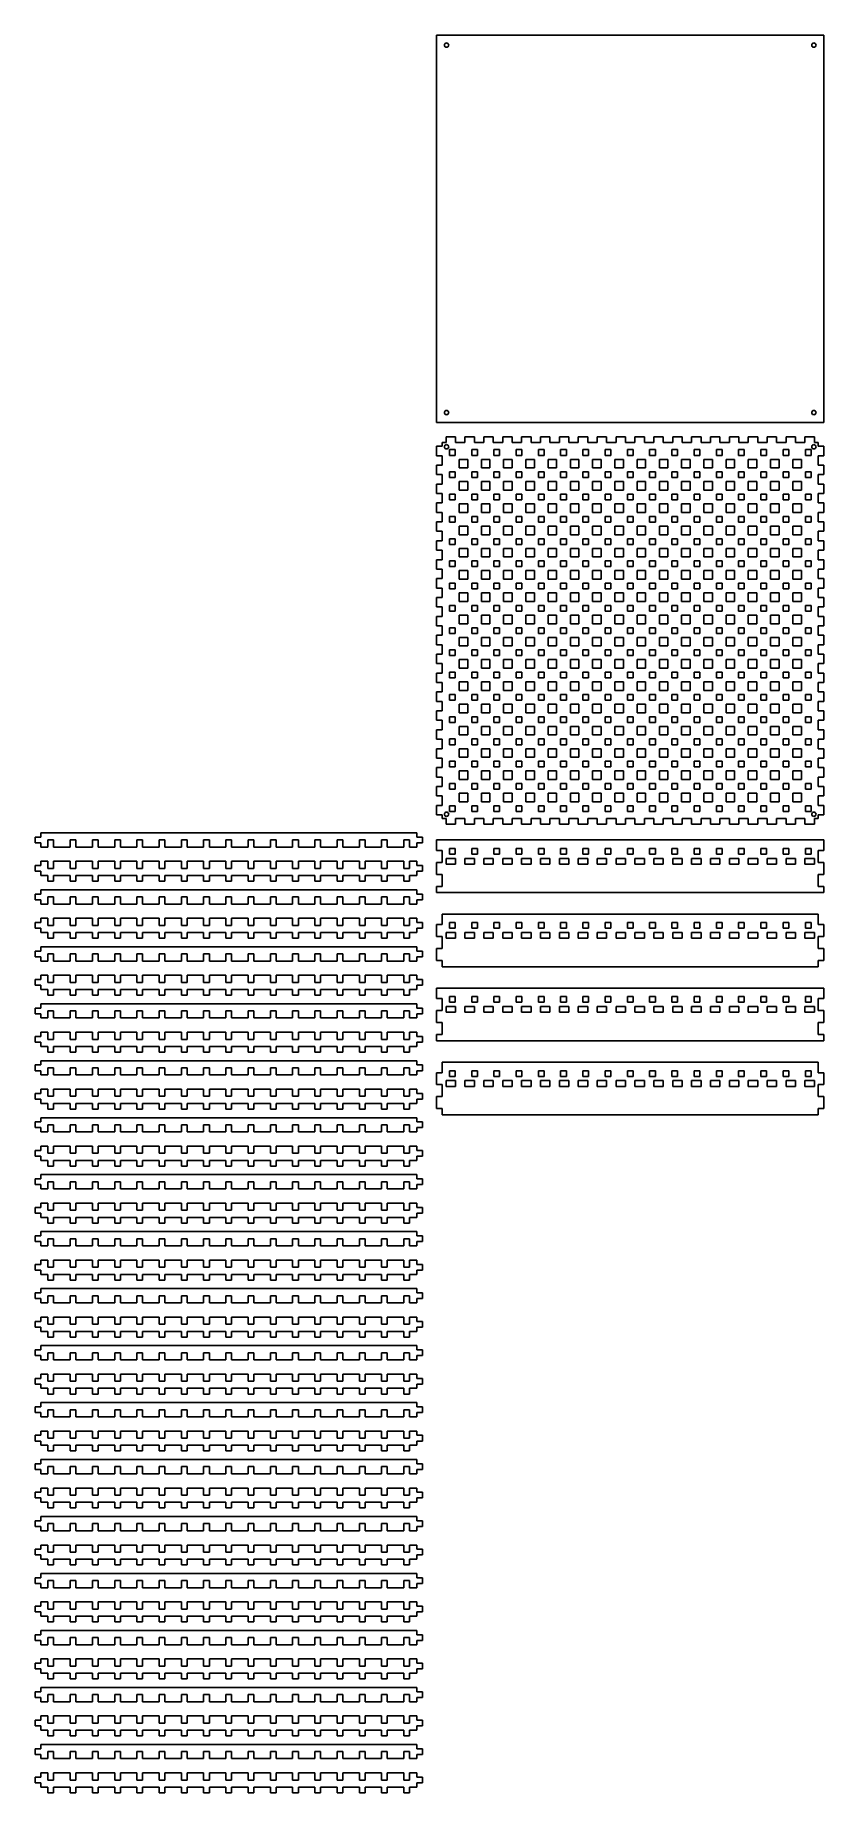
# Model space of a CAD drawing. Header units: metres. Extents: x -282 to 272, y -680 to 554.
import ezdxf

# ---------------------------------------------------------------- set-up
doc = ezdxf.new("R2010")
doc.units = ezdxf.units.M

msp = doc.modelspace()

# ---------------------------------------------------------------- linework, layer by layer
for p, q in [((272, 554), (0, 554)), ((0, 554), (0, 282)), ((5.5, 547), (5.5734, 547.464)), ((5.5734, 546.536), (5.5, 547)), ((5.5734, 547.464), (5.7865, 547.882)), ((5.7865, 546.118), (5.5734, 546.536)), ((5.7865, 547.882), (6.1183, 548.214)), ((6.1183, 545.786), (5.7865, 546.118)), ((6.1183, 548.214), (6.5365, 548.427)), ((6.5365, 545.573), (6.1183, 545.786)), ((6.5365, 548.427), (7, 548.5)), ((7, 545.5), (6.5365, 545.573)), ((7, 548.5), (7.4635, 548.427)), ((7.4635, 545.573), (7, 545.5)), ((7.4635, 548.427), (7.8817, 548.214)), ((7.8817, 545.786), (7.4635, 545.573)), ((7.8817, 548.214), (8.2135, 547.882)), ((8.2135, 546.118), (7.8817, 545.786)), ((8.2135, 547.882), (8.4266, 547.464)), ((8.4266, 546.536), (8.2135, 546.118)), ((8.4266, 547.464), (8.5, 547)), ((8.5, 547), (8.4266, 546.536)), ((263.5, 547), (263.573, 547.464)), ((263.573, 546.536), (263.5, 547)), ((263.573, 547.464), (263.786, 547.882)), ((263.786, 546.118), (263.573, 546.536)), ((263.786, 547.882), (264.118, 548.214)), ((264.118, 545.786), (263.786, 546.118)), ((264.118, 548.214), (264.536, 548.427)), ((264.536, 545.573), (264.118, 545.786)), ((264.536, 548.427), (265, 548.5)), ((265, 545.5), (264.536, 545.573)), ((265, 548.5), (265.464, 548.427)), ((265.464, 545.573), (265, 545.5)), ((265.464, 548.427), (265.882, 548.214)), ((265.882, 545.786), (265.464, 545.573)), ((265.882, 548.214), (266.214, 547.882)), ((266.214, 546.118), (265.882, 545.786)), ((266.214, 547.882), (266.427, 547.464)), ((266.427, 546.536), (266.214, 546.118)), ((266.427, 547.464), (266.5, 547)), ((266.5, 547), (266.427, 546.536)), ((272, 282), (272, 554)), ((5.5, 289), (5.5734, 289.464)), ((5.5734, 288.536), (5.5, 289)), ((5.5734, 289.464), (5.7865, 289.882)), ((5.7865, 288.118), (5.5734, 288.536)), ((5.7865, 289.882), (6.1183, 290.214)), ((6.1183, 287.786), (5.7865, 288.118)), ((6.1183, 290.214), (6.5365, 290.427)), ((6.5365, 287.573), (6.1183, 287.786)), ((6.5365, 290.427), (7, 290.5)), ((7, 287.5), (6.5365, 287.573)), ((7, 290.5), (7.4635, 290.427)), ((7.4635, 287.573), (7, 287.5)), ((7.4635, 290.427), (7.8817, 290.214)), ((7.8817, 287.786), (7.4635, 287.573)), ((7.8817, 290.214), (8.2135, 289.882)), ((8.2135, 288.118), (7.8817, 287.786)), ((8.2135, 289.882), (8.4266, 289.464)), ((8.4266, 288.536), (8.2135, 288.118)), ((8.4266, 289.464), (8.5, 289)), ((8.5, 289), (8.4266, 288.536)), ((263.5, 289), (263.573, 289.464)), ((263.573, 288.536), (263.5, 289)), ((263.573, 289.464), (263.786, 289.882)), ((263.786, 288.118), (263.573, 288.536)), ((263.786, 289.882), (264.118, 290.214)), ((264.118, 287.786), (263.786, 288.118)), ((264.118, 290.214), (264.536, 290.427)), ((264.536, 287.573), (264.118, 287.786)), ((264.536, 290.427), (265, 290.5)), ((265, 287.5), (264.536, 287.573)), ((265, 290.5), (265.464, 290.427)), ((265.464, 287.573), (265, 287.5)), ((265.464, 290.427), (265.882, 290.214)), ((265.882, 287.786), (265.464, 287.573)), ((265.882, 290.214), (266.214, 289.882)), ((266.214, 288.118), (265.882, 287.786)), ((266.214, 289.882), (266.427, 289.464)), ((266.427, 288.536), (266.214, 288.118)), ((266.427, 289.464), (266.5, 289)), ((266.5, 289), (266.427, 288.536)), ((0, 282), (272, 282)), ((13.2683, 272), (6.6341, 272)), ((6.6341, 272), (6.6341, 268)), ((13.2683, 268), (13.2683, 272)), ((26.5366, 272), (19.9024, 272)), ((19.9024, 272), (19.9024, 268)), ((26.5366, 268), (26.5366, 272)), ((39.8049, 272), (33.1707, 272)), ((33.1707, 272), (33.1707, 268)), ((39.8049, 268), (39.8049, 272)), ((53.0732, 272), (46.439, 272)), ((46.439, 272), (46.439, 268)), ((53.0732, 268), (53.0732, 272)), ((66.3415, 272), (59.7073, 272)), ((59.7073, 272), (59.7073, 268)), ((66.3415, 268), (66.3415, 272)), ((79.6097, 272), (72.9756, 272)), ((72.9756, 272), (72.9756, 268)), ((79.6097, 268), (79.6097, 272)), ((92.878, 272), (86.2439, 272)), ((86.2439, 272), (86.2439, 268)), ((92.878, 268), (92.878, 272)), ((106.146, 272), (99.5122, 272)), ((99.5122, 272), (99.5122, 268)), ((106.146, 268), (106.146, 272)), ((119.415, 272), (112.78, 272)), ((112.78, 272), (112.78, 268)), ((119.415, 268), (119.415, 272)), ((132.683, 272), (126.049, 272)), ((126.049, 272), (126.049, 268)), ((132.683, 268), (132.683, 272)), ((145.951, 272), (139.317, 272)), ((139.317, 272), (139.317, 268)), ((145.951, 268), (145.951, 272)), ((159.219, 272), (152.585, 272)), ((152.585, 272), (152.585, 268)), ((159.219, 268), (159.219, 272)), ((172.488, 272), (165.854, 272)), ((165.854, 272), (165.854, 268)), ((172.488, 268), (172.488, 272)), ((185.756, 272), (179.122, 272)), ((179.122, 272), (179.122, 268)), ((185.756, 268), (185.756, 272)), ((199.024, 272), (192.39, 272)), ((192.39, 272), (192.39, 268)), ((199.024, 268), (199.024, 272)), ((212.293, 272), (205.659, 272)), ((205.659, 272), (205.659, 268)), ((212.293, 268), (212.293, 272)), ((225.561, 272), (218.927, 272)), ((218.927, 272), (218.927, 268)), ((225.561, 268), (225.561, 272)), ((238.829, 272), (232.195, 272)), ((232.195, 272), (232.195, 268)), ((238.829, 268), (238.829, 272)), ((252.098, 272), (245.463, 272)), ((245.463, 272), (245.463, 268)), ((252.098, 268), (252.098, 272)), ((265.366, 272), (258.732, 272)), ((258.732, 272), (258.732, 268)), ((265.366, 268), (265.366, 272)), ((4, 265.366), (0, 265.366)), ((0, 265.366), (0, 258.732)), ((6.6341, 268), (4, 268)), ((4, 268), (4, 265.366)), ((5.5, 265), (5.5734, 265.464)), ((5.5734, 264.536), (5.5, 265)), ((5.5734, 265.464), (5.7865, 265.882)), ((5.7865, 264.118), (5.5734, 264.536)), ((5.7865, 265.882), (6.1183, 266.214)), ((6.1183, 263.786), (5.7865, 264.118)), ((6.1183, 266.214), (6.5365, 266.427)), ((6.5365, 263.573), (6.1183, 263.786)), ((6.5365, 266.427), (7, 266.5)), ((7, 263.5), (6.5365, 263.573)), ((7, 266.5), (7.4635, 266.427)), ((7.4635, 263.573), (7, 263.5)), ((7.4635, 266.427), (7.8817, 266.214)), ((7.8817, 263.786), (7.4635, 263.573)), ((7.8817, 266.214), (8.2135, 265.882)), ((8.2135, 264.118), (7.8817, 263.786)), ((8.2135, 265.882), (8.4266, 265.464)), ((8.4266, 264.536), (8.2135, 264.118)), ((8.4266, 265.464), (8.5, 265)), ((8.5, 265), (8.4266, 264.536)), ((9, 259), (9, 263)), ((9, 263), (13, 263)), ((13, 263), (13, 259)), ((19.9024, 268), (13.2683, 268)), ((24.625, 259), (24.625, 263)), ((24.625, 263), (28.625, 263)), ((33.1707, 268), (26.5366, 268)), ((28.625, 263), (28.625, 259)), ((46.439, 268), (39.8049, 268)), ((40.25, 259), (40.25, 263)), ((40.25, 263), (44.25, 263)), ((44.25, 263), (44.25, 259)), ((59.7073, 268), (53.0732, 268)), ((55.875, 259), (55.875, 263)), ((55.875, 263), (59.875, 263)), ((59.875, 263), (59.875, 259)), ((72.9756, 268), (66.3415, 268)), ((71.5, 259), (71.5, 263)), ((71.5, 263), (75.5, 263)), ((75.5, 263), (75.5, 259)), ((86.2439, 268), (79.6097, 268)), ((87.125, 259), (87.125, 263)), ((87.125, 263), (91.125, 263)), ((91.125, 263), (91.125, 259)), ((99.5122, 268), (92.878, 268)), ((102.75, 259), (102.75, 263)), ((102.75, 263), (106.75, 263)), ((112.78, 268), (106.146, 268)), ((106.75, 263), (106.75, 259)), ((118.375, 259), (118.375, 263)), ((118.375, 263), (122.375, 263)), ((126.049, 268), (119.415, 268)), ((122.375, 263), (122.375, 259)), ((139.317, 268), (132.683, 268)), ((134, 259), (134, 263)), ((134, 263), (138, 263)), ((138, 263), (138, 259)), ((152.585, 268), (145.951, 268)), ((149.625, 259), (149.625, 263)), ((149.625, 263), (153.625, 263)), ((153.625, 263), (153.625, 259)), ((165.854, 268), (159.219, 268)), ((165.25, 259), (165.25, 263)), ((165.25, 263), (169.25, 263)), ((169.25, 263), (169.25, 259)), ((179.122, 268), (172.488, 268)), ((180.875, 259), (180.875, 263)), ((180.875, 263), (184.875, 263)), ((184.875, 263), (184.875, 259)), ((192.39, 268), (185.756, 268)), ((196.5, 259), (196.5, 263)), ((196.5, 263), (200.5, 263)), ((205.659, 268), (199.024, 268)), ((200.5, 263), (200.5, 259)), ((212.125, 259), (212.125, 263)), ((212.125, 263), (216.125, 263)), ((218.927, 268), (212.293, 268)), ((216.125, 263), (216.125, 259)), ((232.195, 268), (225.561, 268)), ((227.75, 259), (227.75, 263)), ((227.75, 263), (231.75, 263)), ((231.75, 263), (231.75, 259)), ((245.463, 268), (238.829, 268)), ((243.375, 259), (243.375, 263)), ((243.375, 263), (247.375, 263)), ((247.375, 263), (247.375, 259)), ((258.732, 268), (252.098, 268)), ((259, 259), (259, 263)), ((259, 263), (263, 263)), ((263, 263), (263, 259)), ((263.5, 265), (263.573, 265.464)), ((263.573, 264.536), (263.5, 265)), ((263.573, 265.464), (263.786, 265.882)), ((263.786, 264.118), (263.573, 264.536)), ((263.786, 265.882), (264.118, 266.214)), ((264.118, 263.786), (263.786, 264.118)), ((264.118, 266.214), (264.536, 266.427)), ((264.536, 263.573), (264.118, 263.786)), ((264.536, 266.427), (265, 266.5)), ((265, 263.5), (264.536, 263.573)), ((265, 266.5), (265.464, 266.427)), ((265.464, 263.573), (265, 263.5)), ((268, 268), (265.366, 268)), ((265.464, 266.427), (265.882, 266.214)), ((265.882, 263.786), (265.464, 263.573)), ((265.882, 266.214), (266.214, 265.882)), ((266.214, 264.118), (265.882, 263.786)), ((266.214, 265.882), (266.427, 265.464)), ((266.427, 264.536), (266.214, 264.118)), ((266.427, 265.464), (266.5, 265)), ((266.5, 265), (266.427, 264.536)), ((268, 265.366), (268, 268)), ((272, 265.366), (268, 265.366)), ((272, 258.732), (272, 265.366)), ((0, 258.732), (4, 258.732)), ((4, 252.098), (0, 252.098)), ((0, 252.098), (0, 245.463)), ((4, 258.732), (4, 252.098)), ((13, 259), (9, 259)), ((9, 243.375), (9, 247.375)), ((9, 247.375), (13, 247.375)), ((13, 247.375), (13, 243.375)), ((15.8125, 250.188), (15.8125, 256.188)), ((15.8125, 256.188), (21.8125, 256.188)), ((21.8125, 250.188), (15.8125, 250.188)), ((21.8125, 256.188), (21.8125, 250.188)), ((28.625, 259), (24.625, 259)), ((24.625, 243.375), (24.625, 247.375)), ((24.625, 247.375), (28.625, 247.375)), ((28.625, 247.375), (28.625, 243.375)), ((31.4375, 250.188), (31.4375, 256.188)), ((31.4375, 256.188), (37.4375, 256.188)), ((37.4375, 250.188), (31.4375, 250.188)), ((37.4375, 256.188), (37.4375, 250.188)), ((44.25, 259), (40.25, 259)), ((40.25, 243.375), (40.25, 247.375)), ((40.25, 247.375), (44.25, 247.375)), ((44.25, 247.375), (44.25, 243.375)), ((47.0625, 250.188), (47.0625, 256.188)), ((47.0625, 256.188), (53.0625, 256.188)), ((53.0625, 250.188), (47.0625, 250.188)), ((53.0625, 256.188), (53.0625, 250.188)), ((59.875, 259), (55.875, 259)), ((55.875, 243.375), (55.875, 247.375)), ((55.875, 247.375), (59.875, 247.375)), ((59.875, 247.375), (59.875, 243.375)), ((62.6875, 250.188), (62.6875, 256.188)), ((62.6875, 256.188), (68.6875, 256.188)), ((68.6875, 250.188), (62.6875, 250.188)), ((68.6875, 256.188), (68.6875, 250.188)), ((75.5, 259), (71.5, 259)), ((71.5, 243.375), (71.5, 247.375)), ((71.5, 247.375), (75.5, 247.375)), ((75.5, 247.375), (75.5, 243.375)), ((78.3125, 250.188), (78.3125, 256.188)), ((78.3125, 256.188), (84.3125, 256.188)), ((84.3125, 250.188), (78.3125, 250.188)), ((84.3125, 256.188), (84.3125, 250.188)), ((91.125, 259), (87.125, 259)), ((87.125, 243.375), (87.125, 247.375)), ((87.125, 247.375), (91.125, 247.375)), ((91.125, 247.375), (91.125, 243.375)), ((93.9375, 250.188), (93.9375, 256.188)), ((93.9375, 256.188), (99.9375, 256.188)), ((99.9375, 250.188), (93.9375, 250.188)), ((99.9375, 256.188), (99.9375, 250.188)), ((106.75, 259), (102.75, 259)), ((102.75, 243.375), (102.75, 247.375)), ((102.75, 247.375), (106.75, 247.375)), ((106.75, 247.375), (106.75, 243.375)), ((109.562, 250.188), (109.562, 256.188)), ((109.562, 256.188), (115.562, 256.188)), ((115.562, 250.188), (109.562, 250.188)), ((115.562, 256.188), (115.562, 250.188)), ((122.375, 259), (118.375, 259)), ((118.375, 243.375), (118.375, 247.375)), ((118.375, 247.375), (122.375, 247.375)), ((122.375, 247.375), (122.375, 243.375)), ((125.188, 250.188), (125.188, 256.188)), ((125.188, 256.188), (131.188, 256.188)), ((131.188, 250.188), (125.188, 250.188)), ((131.188, 256.188), (131.188, 250.188)), ((138, 259), (134, 259)), ((134, 243.375), (134, 247.375)), ((134, 247.375), (138, 247.375)), ((138, 247.375), (138, 243.375)), ((140.812, 250.188), (140.812, 256.188)), ((140.812, 256.188), (146.812, 256.188)), ((146.812, 250.188), (140.812, 250.188)), ((146.812, 256.188), (146.812, 250.188)), ((153.625, 259), (149.625, 259)), ((149.625, 243.375), (149.625, 247.375)), ((149.625, 247.375), (153.625, 247.375)), ((153.625, 247.375), (153.625, 243.375)), ((156.438, 250.188), (156.438, 256.188)), ((156.438, 256.188), (162.438, 256.188)), ((162.438, 250.188), (156.438, 250.188)), ((162.438, 256.188), (162.438, 250.188)), ((169.25, 259), (165.25, 259)), ((165.25, 243.375), (165.25, 247.375)), ((165.25, 247.375), (169.25, 247.375)), ((169.25, 247.375), (169.25, 243.375)), ((172.062, 250.188), (172.062, 256.188)), ((172.062, 256.188), (178.062, 256.188)), ((178.062, 250.188), (172.062, 250.188)), ((178.062, 256.188), (178.062, 250.188)), ((184.875, 259), (180.875, 259)), ((180.875, 243.375), (180.875, 247.375)), ((180.875, 247.375), (184.875, 247.375)), ((184.875, 247.375), (184.875, 243.375)), ((187.688, 250.188), (187.688, 256.188)), ((187.688, 256.188), (193.688, 256.188)), ((193.688, 250.188), (187.688, 250.188)), ((193.688, 256.188), (193.688, 250.188)), ((200.5, 259), (196.5, 259)), ((196.5, 243.375), (196.5, 247.375)), ((196.5, 247.375), (200.5, 247.375)), ((200.5, 247.375), (200.5, 243.375)), ((203.312, 250.188), (203.312, 256.188)), ((203.312, 256.188), (209.312, 256.188)), ((209.312, 250.188), (203.312, 250.188)), ((209.312, 256.188), (209.312, 250.188)), ((216.125, 259), (212.125, 259)), ((212.125, 243.375), (212.125, 247.375)), ((212.125, 247.375), (216.125, 247.375)), ((216.125, 247.375), (216.125, 243.375)), ((218.938, 250.188), (218.938, 256.188)), ((218.938, 256.188), (224.938, 256.188)), ((224.938, 250.188), (218.938, 250.188)), ((224.938, 256.188), (224.938, 250.188)), ((231.75, 259), (227.75, 259)), ((227.75, 243.375), (227.75, 247.375)), ((227.75, 247.375), (231.75, 247.375)), ((231.75, 247.375), (231.75, 243.375)), ((234.562, 250.188), (234.562, 256.188)), ((234.562, 256.188), (240.562, 256.188)), ((240.562, 250.188), (234.562, 250.188)), ((240.562, 256.188), (240.562, 250.188)), ((247.375, 259), (243.375, 259)), ((243.375, 243.375), (243.375, 247.375)), ((243.375, 247.375), (247.375, 247.375)), ((247.375, 247.375), (247.375, 243.375)), ((250.188, 250.188), (250.188, 256.188)), ((250.188, 256.188), (256.188, 256.188)), ((256.188, 250.188), (250.188, 250.188)), ((256.188, 256.188), (256.188, 250.188)), ((263, 259), (259, 259)), ((259, 243.375), (259, 247.375)), ((259, 247.375), (263, 247.375)), ((263, 247.375), (263, 243.375)), ((268, 252.098), (268, 258.732)), ((268, 258.732), (272, 258.732)), ((272, 252.098), (268, 252.098)), ((272, 245.463), (272, 252.098)), ((0, 245.463), (4, 245.463)), ((4, 238.829), (0, 238.829)), ((0, 238.829), (0, 232.195)), ((4, 245.463), (4, 238.829)), ((13, 243.375), (9, 243.375)), ((15.8125, 234.562), (15.8125, 240.562)), ((15.8125, 240.562), (21.8125, 240.562)), ((21.8125, 234.562), (15.8125, 234.562)), ((21.8125, 240.562), (21.8125, 234.562)), ((28.625, 243.375), (24.625, 243.375)), ((31.4375, 234.562), (31.4375, 240.562)), ((31.4375, 240.562), (37.4375, 240.562)), ((37.4375, 234.562), (31.4375, 234.562)), ((37.4375, 240.562), (37.4375, 234.562)), ((44.25, 243.375), (40.25, 243.375)), ((47.0625, 234.562), (47.0625, 240.562)), ((47.0625, 240.562), (53.0625, 240.562)), ((53.0625, 234.562), (47.0625, 234.562)), ((53.0625, 240.562), (53.0625, 234.562)), ((59.875, 243.375), (55.875, 243.375)), ((62.6875, 234.562), (62.6875, 240.562)), ((62.6875, 240.562), (68.6875, 240.562)), ((68.6875, 234.562), (62.6875, 234.562)), ((68.6875, 240.562), (68.6875, 234.562)), ((75.5, 243.375), (71.5, 243.375)), ((78.3125, 234.562), (78.3125, 240.562)), ((78.3125, 240.562), (84.3125, 240.562)), ((84.3125, 234.562), (78.3125, 234.562)), ((84.3125, 240.562), (84.3125, 234.562)), ((91.125, 243.375), (87.125, 243.375)), ((93.9375, 234.562), (93.9375, 240.562)), ((93.9375, 240.562), (99.9375, 240.562)), ((99.9375, 234.562), (93.9375, 234.562)), ((99.9375, 240.562), (99.9375, 234.562)), ((106.75, 243.375), (102.75, 243.375)), ((109.562, 234.562), (109.562, 240.562)), ((109.562, 240.562), (115.562, 240.562)), ((115.562, 234.562), (109.562, 234.562)), ((115.562, 240.562), (115.562, 234.562)), ((122.375, 243.375), (118.375, 243.375)), ((125.188, 234.562), (125.188, 240.562)), ((125.188, 240.562), (131.188, 240.562)), ((131.188, 234.562), (125.188, 234.562)), ((131.188, 240.562), (131.188, 234.562)), ((138, 243.375), (134, 243.375)), ((140.812, 234.562), (140.812, 240.562)), ((140.812, 240.562), (146.812, 240.562)), ((146.812, 234.562), (140.812, 234.562)), ((146.812, 240.562), (146.812, 234.562)), ((153.625, 243.375), (149.625, 243.375)), ((156.438, 234.562), (156.438, 240.562)), ((156.438, 240.562), (162.438, 240.562)), ((162.438, 234.562), (156.438, 234.562)), ((162.438, 240.562), (162.438, 234.562)), ((169.25, 243.375), (165.25, 243.375)), ((172.062, 234.562), (172.062, 240.562)), ((172.062, 240.562), (178.062, 240.562)), ((178.062, 234.562), (172.062, 234.562)), ((178.062, 240.562), (178.062, 234.562)), ((184.875, 243.375), (180.875, 243.375)), ((187.688, 234.562), (187.688, 240.562)), ((187.688, 240.562), (193.688, 240.562)), ((193.688, 234.562), (187.688, 234.562)), ((193.688, 240.562), (193.688, 234.562)), ((200.5, 243.375), (196.5, 243.375)), ((203.312, 234.562), (203.312, 240.562)), ((203.312, 240.562), (209.312, 240.562)), ((209.312, 234.562), (203.312, 234.562)), ((209.312, 240.562), (209.312, 234.562)), ((216.125, 243.375), (212.125, 243.375)), ((218.938, 234.562), (218.938, 240.562)), ((218.938, 240.562), (224.938, 240.562)), ((224.938, 234.562), (218.938, 234.562)), ((224.938, 240.562), (224.938, 234.562)), ((231.75, 243.375), (227.75, 243.375)), ((234.562, 234.562), (234.562, 240.562)), ((234.562, 240.562), (240.562, 240.562)), ((240.562, 234.562), (234.562, 234.562)), ((240.562, 240.562), (240.562, 234.562)), ((247.375, 243.375), (243.375, 243.375)), ((250.188, 234.562), (250.188, 240.562)), ((250.188, 240.562), (256.188, 240.562)), ((256.188, 234.562), (250.188, 234.562)), ((256.188, 240.562), (256.188, 234.562)), ((263, 243.375), (259, 243.375)), ((268, 238.829), (268, 245.463)), ((268, 245.463), (272, 245.463)), ((272, 238.829), (268, 238.829)), ((272, 232.195), (272, 238.829)), ((0, 232.195), (4, 232.195)), ((4, 225.561), (0, 225.561)), ((0, 225.561), (0, 218.927)), ((4, 232.195), (4, 225.561)), ((9, 227.75), (9, 231.75)), ((9, 231.75), (13, 231.75)), ((13, 227.75), (9, 227.75)), ((13, 231.75), (13, 227.75)), ((15.8125, 218.938), (15.8125, 224.938)), ((15.8125, 224.938), (21.8125, 224.938)), ((21.8125, 224.938), (21.8125, 218.938)), ((24.625, 227.75), (24.625, 231.75)), ((24.625, 231.75), (28.625, 231.75)), ((28.625, 227.75), (24.625, 227.75)), ((28.625, 231.75), (28.625, 227.75)), ((31.4375, 218.938), (31.4375, 224.938)), ((31.4375, 224.938), (37.4375, 224.938)), ((37.4375, 224.938), (37.4375, 218.938)), ((40.25, 227.75), (40.25, 231.75)), ((40.25, 231.75), (44.25, 231.75)), ((44.25, 227.75), (40.25, 227.75)), ((44.25, 231.75), (44.25, 227.75)), ((47.0625, 218.938), (47.0625, 224.938)), ((47.0625, 224.938), (53.0625, 224.938)), ((53.0625, 224.938), (53.0625, 218.938)), ((55.875, 227.75), (55.875, 231.75)), ((55.875, 231.75), (59.875, 231.75)), ((59.875, 227.75), (55.875, 227.75)), ((59.875, 231.75), (59.875, 227.75)), ((62.6875, 218.938), (62.6875, 224.938)), ((62.6875, 224.938), (68.6875, 224.938)), ((68.6875, 224.938), (68.6875, 218.938)), ((71.5, 227.75), (71.5, 231.75)), ((71.5, 231.75), (75.5, 231.75)), ((75.5, 227.75), (71.5, 227.75)), ((75.5, 231.75), (75.5, 227.75)), ((78.3125, 218.938), (78.3125, 224.938)), ((78.3125, 224.938), (84.3125, 224.938)), ((84.3125, 224.938), (84.3125, 218.938)), ((87.125, 227.75), (87.125, 231.75)), ((87.125, 231.75), (91.125, 231.75)), ((91.125, 227.75), (87.125, 227.75)), ((91.125, 231.75), (91.125, 227.75)), ((93.9375, 218.938), (93.9375, 224.938)), ((93.9375, 224.938), (99.9375, 224.938)), ((99.9375, 224.938), (99.9375, 218.938)), ((102.75, 227.75), (102.75, 231.75)), ((102.75, 231.75), (106.75, 231.75)), ((106.75, 227.75), (102.75, 227.75)), ((106.75, 231.75), (106.75, 227.75)), ((109.562, 218.938), (109.562, 224.938)), ((109.562, 224.938), (115.562, 224.938)), ((115.562, 224.938), (115.562, 218.938)), ((118.375, 227.75), (118.375, 231.75)), ((118.375, 231.75), (122.375, 231.75)), ((122.375, 227.75), (118.375, 227.75)), ((122.375, 231.75), (122.375, 227.75)), ((125.188, 218.938), (125.188, 224.938)), ((125.188, 224.938), (131.188, 224.938)), ((131.188, 224.938), (131.188, 218.938)), ((134, 227.75), (134, 231.75)), ((134, 231.75), (138, 231.75)), ((138, 227.75), (134, 227.75)), ((138, 231.75), (138, 227.75)), ((140.812, 218.938), (140.812, 224.938)), ((140.812, 224.938), (146.812, 224.938)), ((146.812, 224.938), (146.812, 218.938)), ((149.625, 227.75), (149.625, 231.75)), ((149.625, 231.75), (153.625, 231.75)), ((153.625, 227.75), (149.625, 227.75)), ((153.625, 231.75), (153.625, 227.75)), ((156.438, 218.938), (156.438, 224.938)), ((156.438, 224.938), (162.438, 224.938)), ((162.438, 224.938), (162.438, 218.938)), ((165.25, 227.75), (165.25, 231.75)), ((165.25, 231.75), (169.25, 231.75)), ((169.25, 227.75), (165.25, 227.75)), ((169.25, 231.75), (169.25, 227.75)), ((172.062, 218.938), (172.062, 224.938)), ((172.062, 224.938), (178.062, 224.938)), ((178.062, 224.938), (178.062, 218.938)), ((180.875, 227.75), (180.875, 231.75)), ((180.875, 231.75), (184.875, 231.75)), ((184.875, 227.75), (180.875, 227.75)), ((184.875, 231.75), (184.875, 227.75)), ((187.688, 218.938), (187.688, 224.938)), ((187.688, 224.938), (193.688, 224.938)), ((193.688, 224.938), (193.688, 218.938)), ((196.5, 227.75), (196.5, 231.75)), ((196.5, 231.75), (200.5, 231.75)), ((200.5, 227.75), (196.5, 227.75)), ((200.5, 231.75), (200.5, 227.75)), ((203.312, 218.938), (203.312, 224.938)), ((203.312, 224.938), (209.312, 224.938)), ((209.312, 224.938), (209.312, 218.938)), ((212.125, 227.75), (212.125, 231.75)), ((212.125, 231.75), (216.125, 231.75)), ((216.125, 227.75), (212.125, 227.75)), ((216.125, 231.75), (216.125, 227.75)), ((218.938, 218.938), (218.938, 224.938)), ((218.938, 224.938), (224.938, 224.938)), ((224.938, 224.938), (224.938, 218.938)), ((227.75, 227.75), (227.75, 231.75)), ((227.75, 231.75), (231.75, 231.75)), ((231.75, 227.75), (227.75, 227.75)), ((231.75, 231.75), (231.75, 227.75)), ((234.562, 218.938), (234.562, 224.938)), ((234.562, 224.938), (240.562, 224.938)), ((240.562, 224.938), (240.562, 218.938)), ((243.375, 227.75), (243.375, 231.75)), ((243.375, 231.75), (247.375, 231.75)), ((247.375, 227.75), (243.375, 227.75)), ((247.375, 231.75), (247.375, 227.75)), ((250.188, 218.938), (250.188, 224.938)), ((250.188, 224.938), (256.188, 224.938)), ((256.188, 224.938), (256.188, 218.938)), ((259, 227.75), (259, 231.75)), ((259, 231.75), (263, 231.75)), ((263, 227.75), (259, 227.75)), ((263, 231.75), (263, 227.75)), ((268, 225.561), (268, 232.195)), ((268, 232.195), (272, 232.195)), ((272, 225.561), (268, 225.561)), ((272, 218.927), (272, 225.561)), ((0, 218.927), (4, 218.927)), ((4, 212.293), (0, 212.293)), ((0, 212.293), (0, 205.659)), ((4, 218.927), (4, 212.293)), ((9, 212.125), (9, 216.125)), ((9, 216.125), (13, 216.125)), ((13, 212.125), (9, 212.125)), ((13, 216.125), (13, 212.125)), ((21.8125, 218.938), (15.8125, 218.938)), ((24.625, 212.125), (24.625, 216.125)), ((24.625, 216.125), (28.625, 216.125)), ((28.625, 212.125), (24.625, 212.125)), ((28.625, 216.125), (28.625, 212.125)), ((37.4375, 218.938), (31.4375, 218.938)), ((40.25, 212.125), (40.25, 216.125)), ((40.25, 216.125), (44.25, 216.125)), ((44.25, 212.125), (40.25, 212.125)), ((44.25, 216.125), (44.25, 212.125)), ((53.0625, 218.938), (47.0625, 218.938)), ((55.875, 212.125), (55.875, 216.125)), ((55.875, 216.125), (59.875, 216.125)), ((59.875, 212.125), (55.875, 212.125)), ((59.875, 216.125), (59.875, 212.125)), ((68.6875, 218.938), (62.6875, 218.938)), ((71.5, 212.125), (71.5, 216.125)), ((71.5, 216.125), (75.5, 216.125)), ((75.5, 212.125), (71.5, 212.125)), ((75.5, 216.125), (75.5, 212.125)), ((84.3125, 218.938), (78.3125, 218.938)), ((87.125, 212.125), (87.125, 216.125)), ((87.125, 216.125), (91.125, 216.125)), ((91.125, 212.125), (87.125, 212.125)), ((91.125, 216.125), (91.125, 212.125)), ((99.9375, 218.938), (93.9375, 218.938)), ((102.75, 212.125), (102.75, 216.125)), ((102.75, 216.125), (106.75, 216.125)), ((106.75, 212.125), (102.75, 212.125)), ((106.75, 216.125), (106.75, 212.125)), ((115.562, 218.938), (109.562, 218.938)), ((118.375, 212.125), (118.375, 216.125)), ((118.375, 216.125), (122.375, 216.125)), ((122.375, 212.125), (118.375, 212.125)), ((122.375, 216.125), (122.375, 212.125)), ((131.188, 218.938), (125.188, 218.938)), ((134, 212.125), (134, 216.125)), ((134, 216.125), (138, 216.125)), ((138, 212.125), (134, 212.125)), ((138, 216.125), (138, 212.125)), ((146.812, 218.938), (140.812, 218.938)), ((149.625, 212.125), (149.625, 216.125)), ((149.625, 216.125), (153.625, 216.125)), ((153.625, 212.125), (149.625, 212.125)), ((153.625, 216.125), (153.625, 212.125)), ((162.438, 218.938), (156.438, 218.938)), ((165.25, 212.125), (165.25, 216.125)), ((165.25, 216.125), (169.25, 216.125)), ((169.25, 212.125), (165.25, 212.125)), ((169.25, 216.125), (169.25, 212.125)), ((178.062, 218.938), (172.062, 218.938)), ((180.875, 212.125), (180.875, 216.125)), ((180.875, 216.125), (184.875, 216.125)), ((184.875, 212.125), (180.875, 212.125)), ((184.875, 216.125), (184.875, 212.125)), ((193.688, 218.938), (187.688, 218.938)), ((196.5, 212.125), (196.5, 216.125)), ((196.5, 216.125), (200.5, 216.125)), ((200.5, 212.125), (196.5, 212.125)), ((200.5, 216.125), (200.5, 212.125)), ((209.312, 218.938), (203.312, 218.938)), ((212.125, 212.125), (212.125, 216.125)), ((212.125, 216.125), (216.125, 216.125)), ((216.125, 212.125), (212.125, 212.125)), ((216.125, 216.125), (216.125, 212.125)), ((224.938, 218.938), (218.938, 218.938)), ((227.75, 212.125), (227.75, 216.125)), ((227.75, 216.125), (231.75, 216.125)), ((231.75, 212.125), (227.75, 212.125)), ((231.75, 216.125), (231.75, 212.125)), ((240.562, 218.938), (234.562, 218.938)), ((243.375, 212.125), (243.375, 216.125)), ((243.375, 216.125), (247.375, 216.125)), ((247.375, 212.125), (243.375, 212.125)), ((247.375, 216.125), (247.375, 212.125)), ((256.188, 218.938), (250.188, 218.938)), ((259, 212.125), (259, 216.125)), ((259, 216.125), (263, 216.125)), ((263, 212.125), (259, 212.125)), ((263, 216.125), (263, 212.125)), ((268, 212.293), (268, 218.927)), ((268, 218.927), (272, 218.927)), ((272, 212.293), (268, 212.293)), ((272, 205.659), (272, 212.293)), ((0, 205.659), (4, 205.659)), ((4, 199.024), (0, 199.024)), ((0, 199.024), (0, 192.39)), ((4, 205.659), (4, 199.024)), ((9, 196.5), (9, 200.5)), ((9, 200.5), (13, 200.5)), ((13, 200.5), (13, 196.5)), ((15.8125, 203.312), (15.8125, 209.312)), ((15.8125, 209.312), (21.8125, 209.312)), ((21.8125, 203.312), (15.8125, 203.312)), ((21.8125, 209.312), (21.8125, 203.312)), ((24.625, 196.5), (24.625, 200.5)), ((24.625, 200.5), (28.625, 200.5)), ((28.625, 200.5), (28.625, 196.5)), ((31.4375, 203.312), (31.4375, 209.312)), ((31.4375, 209.312), (37.4375, 209.312)), ((37.4375, 203.312), (31.4375, 203.312)), ((37.4375, 209.312), (37.4375, 203.312)), ((40.25, 196.5), (40.25, 200.5)), ((40.25, 200.5), (44.25, 200.5)), ((44.25, 200.5), (44.25, 196.5)), ((47.0625, 203.312), (47.0625, 209.312)), ((47.0625, 209.312), (53.0625, 209.312)), ((53.0625, 203.312), (47.0625, 203.312)), ((53.0625, 209.312), (53.0625, 203.312)), ((55.875, 196.5), (55.875, 200.5)), ((55.875, 200.5), (59.875, 200.5)), ((59.875, 200.5), (59.875, 196.5)), ((62.6875, 203.312), (62.6875, 209.312)), ((62.6875, 209.312), (68.6875, 209.312)), ((68.6875, 203.312), (62.6875, 203.312)), ((68.6875, 209.312), (68.6875, 203.312)), ((71.5, 196.5), (71.5, 200.5)), ((71.5, 200.5), (75.5, 200.5)), ((75.5, 200.5), (75.5, 196.5)), ((78.3125, 203.312), (78.3125, 209.312)), ((78.3125, 209.312), (84.3125, 209.312)), ((84.3125, 203.312), (78.3125, 203.312)), ((84.3125, 209.312), (84.3125, 203.312)), ((87.125, 196.5), (87.125, 200.5)), ((87.125, 200.5), (91.125, 200.5)), ((91.125, 200.5), (91.125, 196.5)), ((93.9375, 203.312), (93.9375, 209.312)), ((93.9375, 209.312), (99.9375, 209.312)), ((99.9375, 203.312), (93.9375, 203.312)), ((99.9375, 209.312), (99.9375, 203.312)), ((102.75, 196.5), (102.75, 200.5)), ((102.75, 200.5), (106.75, 200.5)), ((106.75, 200.5), (106.75, 196.5)), ((109.562, 203.312), (109.562, 209.312)), ((109.562, 209.312), (115.562, 209.312)), ((115.562, 203.312), (109.562, 203.312)), ((115.562, 209.312), (115.562, 203.312)), ((118.375, 196.5), (118.375, 200.5)), ((118.375, 200.5), (122.375, 200.5)), ((122.375, 200.5), (122.375, 196.5)), ((125.188, 203.312), (125.188, 209.312)), ((125.188, 209.312), (131.188, 209.312)), ((131.188, 203.312), (125.188, 203.312)), ((131.188, 209.312), (131.188, 203.312)), ((134, 196.5), (134, 200.5)), ((134, 200.5), (138, 200.5)), ((138, 200.5), (138, 196.5)), ((140.812, 203.312), (140.812, 209.312)), ((140.812, 209.312), (146.812, 209.312)), ((146.812, 203.312), (140.812, 203.312)), ((146.812, 209.312), (146.812, 203.312)), ((149.625, 196.5), (149.625, 200.5)), ((149.625, 200.5), (153.625, 200.5)), ((153.625, 200.5), (153.625, 196.5)), ((156.438, 203.312), (156.438, 209.312)), ((156.438, 209.312), (162.438, 209.312)), ((162.438, 203.312), (156.438, 203.312)), ((162.438, 209.312), (162.438, 203.312)), ((165.25, 196.5), (165.25, 200.5)), ((165.25, 200.5), (169.25, 200.5)), ((169.25, 200.5), (169.25, 196.5)), ((172.062, 203.312), (172.062, 209.312)), ((172.062, 209.312), (178.062, 209.312)), ((178.062, 203.312), (172.062, 203.312)), ((178.062, 209.312), (178.062, 203.312)), ((180.875, 196.5), (180.875, 200.5)), ((180.875, 200.5), (184.875, 200.5)), ((184.875, 200.5), (184.875, 196.5)), ((187.688, 203.312), (187.688, 209.312)), ((187.688, 209.312), (193.688, 209.312)), ((193.688, 203.312), (187.688, 203.312)), ((193.688, 209.312), (193.688, 203.312)), ((196.5, 196.5), (196.5, 200.5)), ((196.5, 200.5), (200.5, 200.5)), ((200.5, 200.5), (200.5, 196.5)), ((203.312, 203.312), (203.312, 209.312)), ((203.312, 209.312), (209.312, 209.312)), ((209.312, 203.312), (203.312, 203.312)), ((209.312, 209.312), (209.312, 203.312)), ((212.125, 196.5), (212.125, 200.5)), ((212.125, 200.5), (216.125, 200.5)), ((216.125, 200.5), (216.125, 196.5)), ((218.938, 203.312), (218.938, 209.312)), ((218.938, 209.312), (224.938, 209.312)), ((224.938, 203.312), (218.938, 203.312)), ((224.938, 209.312), (224.938, 203.312)), ((227.75, 196.5), (227.75, 200.5)), ((227.75, 200.5), (231.75, 200.5)), ((231.75, 200.5), (231.75, 196.5)), ((234.562, 203.312), (234.562, 209.312)), ((234.562, 209.312), (240.562, 209.312)), ((240.562, 203.312), (234.562, 203.312)), ((240.562, 209.312), (240.562, 203.312)), ((243.375, 196.5), (243.375, 200.5)), ((243.375, 200.5), (247.375, 200.5)), ((247.375, 200.5), (247.375, 196.5)), ((250.188, 203.312), (250.188, 209.312)), ((250.188, 209.312), (256.188, 209.312)), ((256.188, 203.312), (250.188, 203.312)), ((256.188, 209.312), (256.188, 203.312)), ((259, 196.5), (259, 200.5)), ((259, 200.5), (263, 200.5)), ((263, 200.5), (263, 196.5)), ((268, 199.024), (268, 205.659)), ((268, 205.659), (272, 205.659)), ((272, 199.024), (268, 199.024)), ((272, 192.39), (272, 199.024)), ((0, 192.39), (4, 192.39)), ((4, 185.756), (0, 185.756)), ((0, 185.756), (0, 179.122)), ((4, 192.39), (4, 185.756)), ((13, 196.5), (9, 196.5)), ((15.8125, 187.688), (15.8125, 193.688)), ((15.8125, 193.688), (21.8125, 193.688)), ((21.8125, 187.688), (15.8125, 187.688)), ((21.8125, 193.688), (21.8125, 187.688)), ((28.625, 196.5), (24.625, 196.5)), ((31.4375, 187.688), (31.4375, 193.688)), ((31.4375, 193.688), (37.4375, 193.688)), ((37.4375, 187.688), (31.4375, 187.688)), ((37.4375, 193.688), (37.4375, 187.688)), ((44.25, 196.5), (40.25, 196.5)), ((47.0625, 187.688), (47.0625, 193.688)), ((47.0625, 193.688), (53.0625, 193.688)), ((53.0625, 187.688), (47.0625, 187.688)), ((53.0625, 193.688), (53.0625, 187.688)), ((59.875, 196.5), (55.875, 196.5)), ((62.6875, 187.688), (62.6875, 193.688)), ((62.6875, 193.688), (68.6875, 193.688)), ((68.6875, 187.688), (62.6875, 187.688)), ((68.6875, 193.688), (68.6875, 187.688)), ((75.5, 196.5), (71.5, 196.5)), ((78.3125, 187.688), (78.3125, 193.688)), ((78.3125, 193.688), (84.3125, 193.688)), ((84.3125, 187.688), (78.3125, 187.688)), ((84.3125, 193.688), (84.3125, 187.688)), ((91.125, 196.5), (87.125, 196.5)), ((93.9375, 187.688), (93.9375, 193.688)), ((93.9375, 193.688), (99.9375, 193.688)), ((99.9375, 187.688), (93.9375, 187.688)), ((99.9375, 193.688), (99.9375, 187.688)), ((106.75, 196.5), (102.75, 196.5)), ((109.562, 187.688), (109.562, 193.688)), ((109.562, 193.688), (115.562, 193.688)), ((115.562, 187.688), (109.562, 187.688)), ((115.562, 193.688), (115.562, 187.688)), ((122.375, 196.5), (118.375, 196.5)), ((125.188, 187.688), (125.188, 193.688)), ((125.188, 193.688), (131.188, 193.688)), ((131.188, 187.688), (125.188, 187.688)), ((131.188, 193.688), (131.188, 187.688)), ((138, 196.5), (134, 196.5)), ((140.812, 187.688), (140.812, 193.688)), ((140.812, 193.688), (146.812, 193.688)), ((146.812, 187.688), (140.812, 187.688)), ((146.812, 193.688), (146.812, 187.688)), ((153.625, 196.5), (149.625, 196.5)), ((156.438, 187.688), (156.438, 193.688)), ((156.438, 193.688), (162.438, 193.688)), ((162.438, 187.688), (156.438, 187.688)), ((162.438, 193.688), (162.438, 187.688)), ((169.25, 196.5), (165.25, 196.5)), ((172.062, 187.688), (172.062, 193.688)), ((172.062, 193.688), (178.062, 193.688)), ((178.062, 187.688), (172.062, 187.688)), ((178.062, 193.688), (178.062, 187.688)), ((184.875, 196.5), (180.875, 196.5)), ((187.688, 187.688), (187.688, 193.688)), ((187.688, 193.688), (193.688, 193.688)), ((193.688, 187.688), (187.688, 187.688)), ((193.688, 193.688), (193.688, 187.688)), ((200.5, 196.5), (196.5, 196.5)), ((203.312, 187.688), (203.312, 193.688)), ((203.312, 193.688), (209.312, 193.688)), ((209.312, 187.688), (203.312, 187.688)), ((209.312, 193.688), (209.312, 187.688)), ((216.125, 196.5), (212.125, 196.5)), ((218.938, 187.688), (218.938, 193.688)), ((218.938, 193.688), (224.938, 193.688)), ((224.938, 187.688), (218.938, 187.688)), ((224.938, 193.688), (224.938, 187.688)), ((231.75, 196.5), (227.75, 196.5)), ((234.562, 187.688), (234.562, 193.688)), ((234.562, 193.688), (240.562, 193.688)), ((240.562, 187.688), (234.562, 187.688)), ((240.562, 193.688), (240.562, 187.688)), ((247.375, 196.5), (243.375, 196.5)), ((250.188, 187.688), (250.188, 193.688)), ((250.188, 193.688), (256.188, 193.688)), ((256.188, 187.688), (250.188, 187.688)), ((256.188, 193.688), (256.188, 187.688)), ((263, 196.5), (259, 196.5)), ((268, 185.756), (268, 192.39)), ((268, 192.39), (272, 192.39)), ((272, 185.756), (268, 185.756)), ((272, 179.122), (272, 185.756)), ((0, 179.122), (4, 179.122)), ((4, 179.122), (4, 172.488)), ((9, 180.875), (9, 184.875)), ((9, 184.875), (13, 184.875)), ((13, 180.875), (9, 180.875)), ((13, 184.875), (13, 180.875)), ((15.8125, 172.062), (15.8125, 178.062)), ((15.8125, 178.062), (21.8125, 178.062)), ((21.8125, 178.062), (21.8125, 172.062)), ((24.625, 180.875), (24.625, 184.875)), ((24.625, 184.875), (28.625, 184.875)), ((28.625, 180.875), (24.625, 180.875)), ((28.625, 184.875), (28.625, 180.875)), ((31.4375, 172.062), (31.4375, 178.062)), ((31.4375, 178.062), (37.4375, 178.062)), ((37.4375, 178.062), (37.4375, 172.062)), ((40.25, 180.875), (40.25, 184.875)), ((40.25, 184.875), (44.25, 184.875)), ((44.25, 180.875), (40.25, 180.875)), ((44.25, 184.875), (44.25, 180.875)), ((47.0625, 172.062), (47.0625, 178.062)), ((47.0625, 178.062), (53.0625, 178.062)), ((53.0625, 178.062), (53.0625, 172.062)), ((55.875, 180.875), (55.875, 184.875)), ((55.875, 184.875), (59.875, 184.875)), ((59.875, 180.875), (55.875, 180.875)), ((59.875, 184.875), (59.875, 180.875)), ((62.6875, 172.062), (62.6875, 178.062)), ((62.6875, 178.062), (68.6875, 178.062)), ((68.6875, 178.062), (68.6875, 172.062)), ((71.5, 180.875), (71.5, 184.875)), ((71.5, 184.875), (75.5, 184.875)), ((75.5, 180.875), (71.5, 180.875)), ((75.5, 184.875), (75.5, 180.875)), ((78.3125, 172.062), (78.3125, 178.062)), ((78.3125, 178.062), (84.3125, 178.062)), ((84.3125, 178.062), (84.3125, 172.062)), ((87.125, 180.875), (87.125, 184.875)), ((87.125, 184.875), (91.125, 184.875)), ((91.125, 180.875), (87.125, 180.875)), ((91.125, 184.875), (91.125, 180.875)), ((93.9375, 172.062), (93.9375, 178.062)), ((93.9375, 178.062), (99.9375, 178.062)), ((99.9375, 178.062), (99.9375, 172.062)), ((102.75, 180.875), (102.75, 184.875)), ((102.75, 184.875), (106.75, 184.875)), ((106.75, 180.875), (102.75, 180.875)), ((106.75, 184.875), (106.75, 180.875)), ((109.562, 172.062), (109.562, 178.062)), ((109.562, 178.062), (115.562, 178.062)), ((115.562, 178.062), (115.562, 172.062)), ((118.375, 180.875), (118.375, 184.875)), ((118.375, 184.875), (122.375, 184.875)), ((122.375, 180.875), (118.375, 180.875)), ((122.375, 184.875), (122.375, 180.875)), ((125.188, 172.062), (125.188, 178.062)), ((125.188, 178.062), (131.188, 178.062)), ((131.188, 178.062), (131.188, 172.062)), ((134, 180.875), (134, 184.875)), ((134, 184.875), (138, 184.875)), ((138, 180.875), (134, 180.875)), ((138, 184.875), (138, 180.875)), ((140.812, 172.062), (140.812, 178.062)), ((140.812, 178.062), (146.812, 178.062)), ((146.812, 178.062), (146.812, 172.062)), ((149.625, 180.875), (149.625, 184.875)), ((149.625, 184.875), (153.625, 184.875)), ((153.625, 180.875), (149.625, 180.875)), ((153.625, 184.875), (153.625, 180.875)), ((156.438, 172.062), (156.438, 178.062)), ((156.438, 178.062), (162.438, 178.062)), ((162.438, 178.062), (162.438, 172.062)), ((165.25, 180.875), (165.25, 184.875)), ((165.25, 184.875), (169.25, 184.875)), ((169.25, 180.875), (165.25, 180.875)), ((169.25, 184.875), (169.25, 180.875)), ((172.062, 172.062), (172.062, 178.062)), ((172.062, 178.062), (178.062, 178.062)), ((178.062, 178.062), (178.062, 172.062)), ((180.875, 180.875), (180.875, 184.875)), ((180.875, 184.875), (184.875, 184.875)), ((184.875, 180.875), (180.875, 180.875)), ((184.875, 184.875), (184.875, 180.875)), ((187.688, 172.062), (187.688, 178.062)), ((187.688, 178.062), (193.688, 178.062)), ((193.688, 178.062), (193.688, 172.062)), ((196.5, 180.875), (196.5, 184.875)), ((196.5, 184.875), (200.5, 184.875)), ((200.5, 180.875), (196.5, 180.875)), ((200.5, 184.875), (200.5, 180.875)), ((203.312, 172.062), (203.312, 178.062)), ((203.312, 178.062), (209.312, 178.062)), ((209.312, 178.062), (209.312, 172.062)), ((212.125, 180.875), (212.125, 184.875)), ((212.125, 184.875), (216.125, 184.875)), ((216.125, 180.875), (212.125, 180.875)), ((216.125, 184.875), (216.125, 180.875)), ((218.938, 172.062), (218.938, 178.062)), ((218.938, 178.062), (224.938, 178.062)), ((224.938, 178.062), (224.938, 172.062)), ((227.75, 180.875), (227.75, 184.875)), ((227.75, 184.875), (231.75, 184.875)), ((231.75, 180.875), (227.75, 180.875)), ((231.75, 184.875), (231.75, 180.875)), ((234.562, 172.062), (234.562, 178.062)), ((234.562, 178.062), (240.562, 178.062)), ((240.562, 178.062), (240.562, 172.062)), ((243.375, 180.875), (243.375, 184.875)), ((243.375, 184.875), (247.375, 184.875)), ((247.375, 180.875), (243.375, 180.875)), ((247.375, 184.875), (247.375, 180.875)), ((250.188, 172.062), (250.188, 178.062)), ((250.188, 178.062), (256.188, 178.062)), ((256.188, 178.062), (256.188, 172.062)), ((259, 180.875), (259, 184.875)), ((259, 184.875), (263, 184.875)), ((263, 180.875), (259, 180.875)), ((263, 184.875), (263, 180.875)), ((268, 172.488), (268, 179.122)), ((268, 179.122), (272, 179.122)), ((4, 172.488), (0, 172.488)), ((0, 172.488), (0, 165.854)), ((0, 165.854), (4, 165.854)), ((4, 165.854), (4, 159.219)), ((9, 165.25), (9, 169.25)), ((9, 169.25), (13, 169.25)), ((13, 165.25), (9, 165.25)), ((13, 169.25), (13, 165.25)), ((21.8125, 172.062), (15.8125, 172.062)), ((15.8125, 156.438), (15.8125, 162.438)), ((15.8125, 162.438), (21.8125, 162.438)), ((21.8125, 162.438), (21.8125, 156.438)), ((24.625, 165.25), (24.625, 169.25)), ((24.625, 169.25), (28.625, 169.25)), ((28.625, 165.25), (24.625, 165.25)), ((28.625, 169.25), (28.625, 165.25)), ((37.4375, 172.062), (31.4375, 172.062)), ((31.4375, 156.438), (31.4375, 162.438)), ((31.4375, 162.438), (37.4375, 162.438)), ((37.4375, 162.438), (37.4375, 156.438)), ((40.25, 165.25), (40.25, 169.25)), ((40.25, 169.25), (44.25, 169.25)), ((44.25, 165.25), (40.25, 165.25)), ((44.25, 169.25), (44.25, 165.25)), ((53.0625, 172.062), (47.0625, 172.062)), ((47.0625, 156.438), (47.0625, 162.438)), ((47.0625, 162.438), (53.0625, 162.438)), ((53.0625, 162.438), (53.0625, 156.438)), ((55.875, 165.25), (55.875, 169.25)), ((55.875, 169.25), (59.875, 169.25)), ((59.875, 165.25), (55.875, 165.25)), ((59.875, 169.25), (59.875, 165.25)), ((68.6875, 172.062), (62.6875, 172.062)), ((62.6875, 156.438), (62.6875, 162.438)), ((62.6875, 162.438), (68.6875, 162.438)), ((68.6875, 162.438), (68.6875, 156.438)), ((71.5, 165.25), (71.5, 169.25)), ((71.5, 169.25), (75.5, 169.25)), ((75.5, 165.25), (71.5, 165.25)), ((75.5, 169.25), (75.5, 165.25)), ((84.3125, 172.062), (78.3125, 172.062)), ((78.3125, 156.438), (78.3125, 162.438)), ((78.3125, 162.438), (84.3125, 162.438)), ((84.3125, 162.438), (84.3125, 156.438)), ((87.125, 165.25), (87.125, 169.25)), ((87.125, 169.25), (91.125, 169.25)), ((91.125, 165.25), (87.125, 165.25)), ((91.125, 169.25), (91.125, 165.25)), ((99.9375, 172.062), (93.9375, 172.062)), ((93.9375, 156.438), (93.9375, 162.438)), ((93.9375, 162.438), (99.9375, 162.438)), ((99.9375, 162.438), (99.9375, 156.438)), ((102.75, 165.25), (102.75, 169.25)), ((102.75, 169.25), (106.75, 169.25)), ((106.75, 165.25), (102.75, 165.25)), ((106.75, 169.25), (106.75, 165.25)), ((115.562, 172.062), (109.562, 172.062)), ((109.562, 156.438), (109.562, 162.438)), ((109.562, 162.438), (115.562, 162.438)), ((115.562, 162.438), (115.562, 156.438)), ((118.375, 165.25), (118.375, 169.25)), ((118.375, 169.25), (122.375, 169.25)), ((122.375, 165.25), (118.375, 165.25)), ((122.375, 169.25), (122.375, 165.25)), ((131.188, 172.062), (125.188, 172.062)), ((125.188, 156.438), (125.188, 162.438)), ((125.188, 162.438), (131.188, 162.438)), ((131.188, 162.438), (131.188, 156.438)), ((134, 165.25), (134, 169.25)), ((134, 169.25), (138, 169.25)), ((138, 165.25), (134, 165.25)), ((138, 169.25), (138, 165.25)), ((146.812, 172.062), (140.812, 172.062)), ((140.812, 156.438), (140.812, 162.438)), ((140.812, 162.438), (146.812, 162.438)), ((146.812, 162.438), (146.812, 156.438)), ((149.625, 165.25), (149.625, 169.25)), ((149.625, 169.25), (153.625, 169.25)), ((153.625, 165.25), (149.625, 165.25)), ((153.625, 169.25), (153.625, 165.25)), ((162.438, 172.062), (156.438, 172.062)), ((156.438, 156.438), (156.438, 162.438)), ((156.438, 162.438), (162.438, 162.438)), ((162.438, 162.438), (162.438, 156.438)), ((165.25, 165.25), (165.25, 169.25)), ((165.25, 169.25), (169.25, 169.25)), ((169.25, 165.25), (165.25, 165.25)), ((169.25, 169.25), (169.25, 165.25)), ((178.062, 172.062), (172.062, 172.062)), ((172.062, 156.438), (172.062, 162.438)), ((172.062, 162.438), (178.062, 162.438)), ((178.062, 162.438), (178.062, 156.438)), ((180.875, 165.25), (180.875, 169.25)), ((180.875, 169.25), (184.875, 169.25)), ((184.875, 165.25), (180.875, 165.25)), ((184.875, 169.25), (184.875, 165.25)), ((193.688, 172.062), (187.688, 172.062)), ((187.688, 156.438), (187.688, 162.438)), ((187.688, 162.438), (193.688, 162.438)), ((193.688, 162.438), (193.688, 156.438)), ((196.5, 165.25), (196.5, 169.25)), ((196.5, 169.25), (200.5, 169.25)), ((200.5, 165.25), (196.5, 165.25)), ((200.5, 169.25), (200.5, 165.25)), ((209.312, 172.062), (203.312, 172.062)), ((203.312, 156.438), (203.312, 162.438)), ((203.312, 162.438), (209.312, 162.438)), ((209.312, 162.438), (209.312, 156.438)), ((212.125, 165.25), (212.125, 169.25)), ((212.125, 169.25), (216.125, 169.25)), ((216.125, 165.25), (212.125, 165.25)), ((216.125, 169.25), (216.125, 165.25)), ((224.938, 172.062), (218.938, 172.062)), ((218.938, 156.438), (218.938, 162.438)), ((218.938, 162.438), (224.938, 162.438)), ((224.938, 162.438), (224.938, 156.438)), ((227.75, 165.25), (227.75, 169.25)), ((227.75, 169.25), (231.75, 169.25)), ((231.75, 165.25), (227.75, 165.25)), ((231.75, 169.25), (231.75, 165.25)), ((240.562, 172.062), (234.562, 172.062)), ((234.562, 156.438), (234.562, 162.438)), ((234.562, 162.438), (240.562, 162.438)), ((240.562, 162.438), (240.562, 156.438)), ((243.375, 165.25), (243.375, 169.25)), ((243.375, 169.25), (247.375, 169.25)), ((247.375, 165.25), (243.375, 165.25)), ((247.375, 169.25), (247.375, 165.25)), ((256.188, 172.062), (250.188, 172.062)), ((250.188, 156.438), (250.188, 162.438)), ((250.188, 162.438), (256.188, 162.438)), ((256.188, 162.438), (256.188, 156.438)), ((259, 165.25), (259, 169.25)), ((259, 169.25), (263, 169.25)), ((263, 165.25), (259, 165.25)), ((263, 169.25), (263, 165.25)), ((272, 172.488), (268, 172.488)), ((268, 159.219), (268, 165.854)), ((268, 165.854), (272, 165.854)), ((272, 165.854), (272, 172.488)), ((4, 159.219), (0, 159.219)), ((0, 159.219), (0, 152.585)), ((0, 152.585), (4, 152.585)), ((4, 152.585), (4, 145.951)), ((9, 149.625), (9, 153.625)), ((9, 153.625), (13, 153.625)), ((13, 149.625), (9, 149.625)), ((13, 153.625), (13, 149.625)), ((21.8125, 156.438), (15.8125, 156.438)), ((24.625, 149.625), (24.625, 153.625)), ((24.625, 153.625), (28.625, 153.625)), ((28.625, 149.625), (24.625, 149.625)), ((28.625, 153.625), (28.625, 149.625)), ((37.4375, 156.438), (31.4375, 156.438)), ((40.25, 149.625), (40.25, 153.625)), ((40.25, 153.625), (44.25, 153.625)), ((44.25, 149.625), (40.25, 149.625)), ((44.25, 153.625), (44.25, 149.625)), ((53.0625, 156.438), (47.0625, 156.438)), ((55.875, 149.625), (55.875, 153.625)), ((55.875, 153.625), (59.875, 153.625)), ((59.875, 149.625), (55.875, 149.625)), ((59.875, 153.625), (59.875, 149.625)), ((68.6875, 156.438), (62.6875, 156.438)), ((71.5, 149.625), (71.5, 153.625)), ((71.5, 153.625), (75.5, 153.625)), ((75.5, 149.625), (71.5, 149.625)), ((75.5, 153.625), (75.5, 149.625)), ((84.3125, 156.438), (78.3125, 156.438)), ((87.125, 149.625), (87.125, 153.625)), ((87.125, 153.625), (91.125, 153.625)), ((91.125, 149.625), (87.125, 149.625)), ((91.125, 153.625), (91.125, 149.625)), ((99.9375, 156.438), (93.9375, 156.438)), ((102.75, 149.625), (102.75, 153.625)), ((102.75, 153.625), (106.75, 153.625)), ((106.75, 149.625), (102.75, 149.625)), ((106.75, 153.625), (106.75, 149.625)), ((115.562, 156.438), (109.562, 156.438)), ((118.375, 149.625), (118.375, 153.625)), ((118.375, 153.625), (122.375, 153.625)), ((122.375, 149.625), (118.375, 149.625)), ((122.375, 153.625), (122.375, 149.625)), ((131.188, 156.438), (125.188, 156.438)), ((134, 149.625), (134, 153.625)), ((134, 153.625), (138, 153.625)), ((138, 149.625), (134, 149.625)), ((138, 153.625), (138, 149.625)), ((146.812, 156.438), (140.812, 156.438)), ((149.625, 149.625), (149.625, 153.625)), ((149.625, 153.625), (153.625, 153.625)), ((153.625, 149.625), (149.625, 149.625)), ((153.625, 153.625), (153.625, 149.625)), ((162.438, 156.438), (156.438, 156.438)), ((165.25, 149.625), (165.25, 153.625)), ((165.25, 153.625), (169.25, 153.625)), ((169.25, 149.625), (165.25, 149.625)), ((169.25, 153.625), (169.25, 149.625)), ((178.062, 156.438), (172.062, 156.438)), ((180.875, 149.625), (180.875, 153.625)), ((180.875, 153.625), (184.875, 153.625)), ((184.875, 149.625), (180.875, 149.625)), ((184.875, 153.625), (184.875, 149.625)), ((193.688, 156.438), (187.688, 156.438)), ((196.5, 149.625), (196.5, 153.625)), ((196.5, 153.625), (200.5, 153.625)), ((200.5, 149.625), (196.5, 149.625)), ((200.5, 153.625), (200.5, 149.625)), ((209.312, 156.438), (203.312, 156.438)), ((212.125, 149.625), (212.125, 153.625)), ((212.125, 153.625), (216.125, 153.625)), ((216.125, 149.625), (212.125, 149.625)), ((216.125, 153.625), (216.125, 149.625)), ((224.938, 156.438), (218.938, 156.438)), ((227.75, 149.625), (227.75, 153.625)), ((227.75, 153.625), (231.75, 153.625)), ((231.75, 149.625), (227.75, 149.625)), ((231.75, 153.625), (231.75, 149.625)), ((240.562, 156.438), (234.562, 156.438)), ((243.375, 149.625), (243.375, 153.625)), ((243.375, 153.625), (247.375, 153.625)), ((247.375, 149.625), (243.375, 149.625)), ((247.375, 153.625), (247.375, 149.625)), ((256.188, 156.438), (250.188, 156.438)), ((259, 149.625), (259, 153.625)), ((259, 153.625), (263, 153.625)), ((263, 149.625), (259, 149.625)), ((263, 153.625), (263, 149.625)), ((272, 159.219), (268, 159.219)), ((268, 145.951), (268, 152.585)), ((268, 152.585), (272, 152.585)), ((272, 152.585), (272, 159.219)), ((4, 145.951), (0, 145.951)), ((0, 145.951), (0, 139.317)), ((0, 139.317), (4, 139.317)), ((4, 139.317), (4, 132.683)), ((9, 134), (9, 138)), ((9, 138), (13, 138)), ((13, 138), (13, 134)), ((15.8125, 140.812), (15.8125, 146.812)), ((15.8125, 146.812), (21.8125, 146.812)), ((21.8125, 140.812), (15.8125, 140.812)), ((21.8125, 146.812), (21.8125, 140.812)), ((24.625, 134), (24.625, 138)), ((24.625, 138), (28.625, 138)), ((28.625, 138), (28.625, 134)), ((31.4375, 140.812), (31.4375, 146.812)), ((31.4375, 146.812), (37.4375, 146.812)), ((37.4375, 140.812), (31.4375, 140.812)), ((37.4375, 146.812), (37.4375, 140.812)), ((40.25, 134), (40.25, 138)), ((40.25, 138), (44.25, 138)), ((44.25, 138), (44.25, 134)), ((47.0625, 140.812), (47.0625, 146.812)), ((47.0625, 146.812), (53.0625, 146.812)), ((53.0625, 140.812), (47.0625, 140.812)), ((53.0625, 146.812), (53.0625, 140.812)), ((55.875, 134), (55.875, 138)), ((55.875, 138), (59.875, 138)), ((59.875, 138), (59.875, 134)), ((62.6875, 140.812), (62.6875, 146.812)), ((62.6875, 146.812), (68.6875, 146.812)), ((68.6875, 140.812), (62.6875, 140.812)), ((68.6875, 146.812), (68.6875, 140.812)), ((71.5, 134), (71.5, 138)), ((71.5, 138), (75.5, 138)), ((75.5, 138), (75.5, 134)), ((78.3125, 140.812), (78.3125, 146.812)), ((78.3125, 146.812), (84.3125, 146.812)), ((84.3125, 140.812), (78.3125, 140.812)), ((84.3125, 146.812), (84.3125, 140.812)), ((87.125, 134), (87.125, 138)), ((87.125, 138), (91.125, 138)), ((91.125, 138), (91.125, 134)), ((93.9375, 140.812), (93.9375, 146.812)), ((93.9375, 146.812), (99.9375, 146.812)), ((99.9375, 140.812), (93.9375, 140.812)), ((99.9375, 146.812), (99.9375, 140.812)), ((102.75, 134), (102.75, 138)), ((102.75, 138), (106.75, 138)), ((106.75, 138), (106.75, 134)), ((109.562, 140.812), (109.562, 146.812)), ((109.562, 146.812), (115.562, 146.812)), ((115.562, 140.812), (109.562, 140.812)), ((115.562, 146.812), (115.562, 140.812)), ((118.375, 134), (118.375, 138)), ((118.375, 138), (122.375, 138)), ((122.375, 138), (122.375, 134)), ((125.188, 140.812), (125.188, 146.812)), ((125.188, 146.812), (131.188, 146.812)), ((131.188, 140.812), (125.188, 140.812)), ((131.188, 146.812), (131.188, 140.812)), ((134, 134), (134, 138)), ((134, 138), (138, 138)), ((138, 138), (138, 134)), ((140.812, 140.812), (140.812, 146.812)), ((140.812, 146.812), (146.812, 146.812)), ((146.812, 140.812), (140.812, 140.812)), ((146.812, 146.812), (146.812, 140.812)), ((149.625, 134), (149.625, 138)), ((149.625, 138), (153.625, 138)), ((153.625, 138), (153.625, 134)), ((156.438, 140.812), (156.438, 146.812)), ((156.438, 146.812), (162.438, 146.812)), ((162.438, 140.812), (156.438, 140.812)), ((162.438, 146.812), (162.438, 140.812)), ((165.25, 134), (165.25, 138)), ((165.25, 138), (169.25, 138)), ((169.25, 138), (169.25, 134)), ((172.062, 140.812), (172.062, 146.812)), ((172.062, 146.812), (178.062, 146.812)), ((178.062, 140.812), (172.062, 140.812)), ((178.062, 146.812), (178.062, 140.812)), ((180.875, 134), (180.875, 138)), ((180.875, 138), (184.875, 138)), ((184.875, 138), (184.875, 134)), ((187.688, 140.812), (187.688, 146.812)), ((187.688, 146.812), (193.688, 146.812)), ((193.688, 140.812), (187.688, 140.812)), ((193.688, 146.812), (193.688, 140.812)), ((196.5, 134), (196.5, 138)), ((196.5, 138), (200.5, 138)), ((200.5, 138), (200.5, 134)), ((203.312, 140.812), (203.312, 146.812)), ((203.312, 146.812), (209.312, 146.812)), ((209.312, 140.812), (203.312, 140.812)), ((209.312, 146.812), (209.312, 140.812)), ((212.125, 134), (212.125, 138)), ((212.125, 138), (216.125, 138)), ((216.125, 138), (216.125, 134)), ((218.938, 140.812), (218.938, 146.812)), ((218.938, 146.812), (224.938, 146.812)), ((224.938, 140.812), (218.938, 140.812)), ((224.938, 146.812), (224.938, 140.812)), ((227.75, 134), (227.75, 138)), ((227.75, 138), (231.75, 138)), ((231.75, 138), (231.75, 134)), ((234.562, 140.812), (234.562, 146.812)), ((234.562, 146.812), (240.562, 146.812)), ((240.562, 140.812), (234.562, 140.812)), ((240.562, 146.812), (240.562, 140.812)), ((243.375, 134), (243.375, 138)), ((243.375, 138), (247.375, 138)), ((247.375, 138), (247.375, 134)), ((250.188, 140.812), (250.188, 146.812)), ((250.188, 146.812), (256.188, 146.812)), ((256.188, 140.812), (250.188, 140.812)), ((256.188, 146.812), (256.188, 140.812)), ((259, 134), (259, 138)), ((259, 138), (263, 138)), ((263, 138), (263, 134)), ((272, 145.951), (268, 145.951)), ((268, 132.683), (268, 139.317)), ((268, 139.317), (272, 139.317)), ((272, 139.317), (272, 145.951)), ((4, 132.683), (0, 132.683)), ((0, 132.683), (0, 126.049)), ((0, 126.049), (4, 126.049)), ((4, 126.049), (4, 119.415)), ((13, 134), (9, 134)), ((15.8125, 125.188), (15.8125, 131.188)), ((15.8125, 131.188), (21.8125, 131.188)), ((21.8125, 125.188), (15.8125, 125.188)), ((21.8125, 131.188), (21.8125, 125.188)), ((28.625, 134), (24.625, 134)), ((31.4375, 125.188), (31.4375, 131.188)), ((31.4375, 131.188), (37.4375, 131.188)), ((37.4375, 125.188), (31.4375, 125.188)), ((37.4375, 131.188), (37.4375, 125.188)), ((44.25, 134), (40.25, 134)), ((47.0625, 125.188), (47.0625, 131.188)), ((47.0625, 131.188), (53.0625, 131.188)), ((53.0625, 125.188), (47.0625, 125.188)), ((53.0625, 131.188), (53.0625, 125.188)), ((59.875, 134), (55.875, 134)), ((62.6875, 125.188), (62.6875, 131.188)), ((62.6875, 131.188), (68.6875, 131.188)), ((68.6875, 125.188), (62.6875, 125.188)), ((68.6875, 131.188), (68.6875, 125.188)), ((75.5, 134), (71.5, 134)), ((78.3125, 125.188), (78.3125, 131.188)), ((78.3125, 131.188), (84.3125, 131.188)), ((84.3125, 125.188), (78.3125, 125.188)), ((84.3125, 131.188), (84.3125, 125.188)), ((91.125, 134), (87.125, 134)), ((93.9375, 125.188), (93.9375, 131.188)), ((93.9375, 131.188), (99.9375, 131.188)), ((99.9375, 125.188), (93.9375, 125.188)), ((99.9375, 131.188), (99.9375, 125.188)), ((106.75, 134), (102.75, 134)), ((109.562, 125.188), (109.562, 131.188)), ((109.562, 131.188), (115.562, 131.188)), ((115.562, 125.188), (109.562, 125.188)), ((115.562, 131.188), (115.562, 125.188)), ((122.375, 134), (118.375, 134)), ((125.188, 125.188), (125.188, 131.188)), ((125.188, 131.188), (131.188, 131.188)), ((131.188, 125.188), (125.188, 125.188)), ((131.188, 131.188), (131.188, 125.188)), ((138, 134), (134, 134)), ((140.812, 125.188), (140.812, 131.188)), ((140.812, 131.188), (146.812, 131.188)), ((146.812, 125.188), (140.812, 125.188)), ((146.812, 131.188), (146.812, 125.188)), ((153.625, 134), (149.625, 134)), ((156.438, 125.188), (156.438, 131.188)), ((156.438, 131.188), (162.438, 131.188)), ((162.438, 125.188), (156.438, 125.188)), ((162.438, 131.188), (162.438, 125.188)), ((169.25, 134), (165.25, 134)), ((172.062, 125.188), (172.062, 131.188)), ((172.062, 131.188), (178.062, 131.188)), ((178.062, 125.188), (172.062, 125.188)), ((178.062, 131.188), (178.062, 125.188)), ((184.875, 134), (180.875, 134)), ((187.688, 125.188), (187.688, 131.188)), ((187.688, 131.188), (193.688, 131.188)), ((193.688, 125.188), (187.688, 125.188)), ((193.688, 131.188), (193.688, 125.188)), ((200.5, 134), (196.5, 134)), ((203.312, 125.188), (203.312, 131.188)), ((203.312, 131.188), (209.312, 131.188)), ((209.312, 125.188), (203.312, 125.188)), ((209.312, 131.188), (209.312, 125.188)), ((216.125, 134), (212.125, 134)), ((218.938, 125.188), (218.938, 131.188)), ((218.938, 131.188), (224.938, 131.188)), ((224.938, 125.188), (218.938, 125.188)), ((224.938, 131.188), (224.938, 125.188)), ((231.75, 134), (227.75, 134)), ((234.562, 125.188), (234.562, 131.188)), ((234.562, 131.188), (240.562, 131.188)), ((240.562, 125.188), (234.562, 125.188)), ((240.562, 131.188), (240.562, 125.188)), ((247.375, 134), (243.375, 134)), ((250.188, 125.188), (250.188, 131.188)), ((250.188, 131.188), (256.188, 131.188)), ((256.188, 125.188), (250.188, 125.188)), ((256.188, 131.188), (256.188, 125.188)), ((263, 134), (259, 134)), ((272, 132.683), (268, 132.683)), ((268, 119.415), (268, 126.049)), ((268, 126.049), (272, 126.049)), ((272, 126.049), (272, 132.683)), ((4, 119.415), (0, 119.415)), ((0, 119.415), (0, 112.78)), ((0, 112.78), (4, 112.78)), ((4, 112.78), (4, 106.146)), ((9, 118.375), (9, 122.375)), ((9, 122.375), (13, 122.375)), ((13, 118.375), (9, 118.375)), ((13, 122.375), (13, 118.375)), ((15.8125, 109.562), (15.8125, 115.562)), ((15.8125, 115.562), (21.8125, 115.562)), ((21.8125, 115.562), (21.8125, 109.562)), ((24.625, 118.375), (24.625, 122.375)), ((24.625, 122.375), (28.625, 122.375)), ((28.625, 118.375), (24.625, 118.375)), ((28.625, 122.375), (28.625, 118.375)), ((31.4375, 109.562), (31.4375, 115.562)), ((31.4375, 115.562), (37.4375, 115.562)), ((37.4375, 115.562), (37.4375, 109.562)), ((40.25, 118.375), (40.25, 122.375)), ((40.25, 122.375), (44.25, 122.375)), ((44.25, 118.375), (40.25, 118.375)), ((44.25, 122.375), (44.25, 118.375)), ((47.0625, 109.562), (47.0625, 115.562)), ((47.0625, 115.562), (53.0625, 115.562)), ((53.0625, 115.562), (53.0625, 109.562)), ((55.875, 118.375), (55.875, 122.375)), ((55.875, 122.375), (59.875, 122.375)), ((59.875, 118.375), (55.875, 118.375)), ((59.875, 122.375), (59.875, 118.375)), ((62.6875, 109.562), (62.6875, 115.562)), ((62.6875, 115.562), (68.6875, 115.562)), ((68.6875, 115.562), (68.6875, 109.562)), ((71.5, 118.375), (71.5, 122.375)), ((71.5, 122.375), (75.5, 122.375)), ((75.5, 118.375), (71.5, 118.375)), ((75.5, 122.375), (75.5, 118.375)), ((78.3125, 109.562), (78.3125, 115.562)), ((78.3125, 115.562), (84.3125, 115.562)), ((84.3125, 115.562), (84.3125, 109.562)), ((87.125, 118.375), (87.125, 122.375)), ((87.125, 122.375), (91.125, 122.375)), ((91.125, 118.375), (87.125, 118.375)), ((91.125, 122.375), (91.125, 118.375)), ((93.9375, 109.562), (93.9375, 115.562)), ((93.9375, 115.562), (99.9375, 115.562)), ((99.9375, 115.562), (99.9375, 109.562)), ((102.75, 118.375), (102.75, 122.375)), ((102.75, 122.375), (106.75, 122.375)), ((106.75, 118.375), (102.75, 118.375)), ((106.75, 122.375), (106.75, 118.375)), ((109.562, 109.562), (109.562, 115.562)), ((109.562, 115.562), (115.562, 115.562)), ((115.562, 115.562), (115.562, 109.562)), ((118.375, 118.375), (118.375, 122.375)), ((118.375, 122.375), (122.375, 122.375)), ((122.375, 118.375), (118.375, 118.375)), ((122.375, 122.375), (122.375, 118.375)), ((125.188, 109.562), (125.188, 115.562)), ((125.188, 115.562), (131.188, 115.562)), ((131.188, 115.562), (131.188, 109.562)), ((134, 118.375), (134, 122.375)), ((134, 122.375), (138, 122.375)), ((138, 118.375), (134, 118.375)), ((138, 122.375), (138, 118.375)), ((140.812, 109.562), (140.812, 115.562)), ((140.812, 115.562), (146.812, 115.562)), ((146.812, 115.562), (146.812, 109.562)), ((149.625, 118.375), (149.625, 122.375)), ((149.625, 122.375), (153.625, 122.375)), ((153.625, 118.375), (149.625, 118.375)), ((153.625, 122.375), (153.625, 118.375)), ((156.438, 109.562), (156.438, 115.562)), ((156.438, 115.562), (162.438, 115.562)), ((162.438, 115.562), (162.438, 109.562)), ((165.25, 118.375), (165.25, 122.375)), ((165.25, 122.375), (169.25, 122.375)), ((169.25, 118.375), (165.25, 118.375)), ((169.25, 122.375), (169.25, 118.375)), ((172.062, 109.562), (172.062, 115.562)), ((172.062, 115.562), (178.062, 115.562)), ((178.062, 115.562), (178.062, 109.562)), ((180.875, 118.375), (180.875, 122.375)), ((180.875, 122.375), (184.875, 122.375)), ((184.875, 118.375), (180.875, 118.375)), ((184.875, 122.375), (184.875, 118.375)), ((187.688, 109.562), (187.688, 115.562)), ((187.688, 115.562), (193.688, 115.562)), ((193.688, 115.562), (193.688, 109.562)), ((196.5, 118.375), (196.5, 122.375)), ((196.5, 122.375), (200.5, 122.375)), ((200.5, 118.375), (196.5, 118.375)), ((200.5, 122.375), (200.5, 118.375)), ((203.312, 109.562), (203.312, 115.562)), ((203.312, 115.562), (209.312, 115.562)), ((209.312, 115.562), (209.312, 109.562)), ((212.125, 118.375), (212.125, 122.375)), ((212.125, 122.375), (216.125, 122.375)), ((216.125, 118.375), (212.125, 118.375)), ((216.125, 122.375), (216.125, 118.375)), ((218.938, 109.562), (218.938, 115.562)), ((218.938, 115.562), (224.938, 115.562)), ((224.938, 115.562), (224.938, 109.562)), ((227.75, 118.375), (227.75, 122.375)), ((227.75, 122.375), (231.75, 122.375)), ((231.75, 118.375), (227.75, 118.375)), ((231.75, 122.375), (231.75, 118.375)), ((234.562, 109.562), (234.562, 115.562)), ((234.562, 115.562), (240.562, 115.562)), ((240.562, 115.562), (240.562, 109.562)), ((243.375, 118.375), (243.375, 122.375)), ((243.375, 122.375), (247.375, 122.375)), ((247.375, 118.375), (243.375, 118.375)), ((247.375, 122.375), (247.375, 118.375)), ((250.188, 109.562), (250.188, 115.562)), ((250.188, 115.562), (256.188, 115.562)), ((256.188, 115.562), (256.188, 109.562)), ((259, 118.375), (259, 122.375)), ((259, 122.375), (263, 122.375)), ((263, 118.375), (259, 118.375)), ((263, 122.375), (263, 118.375)), ((272, 119.415), (268, 119.415)), ((268, 106.146), (268, 112.78)), ((268, 112.78), (272, 112.78)), ((272, 112.78), (272, 119.415)), ((4, 106.146), (0, 106.146)), ((0, 106.146), (0, 99.5122)), ((0, 99.5122), (4, 99.5122)), ((4, 99.5122), (4, 92.878)), ((9, 102.75), (9, 106.75)), ((9, 106.75), (13, 106.75)), ((13, 102.75), (9, 102.75)), ((13, 106.75), (13, 102.75)), ((21.8125, 109.562), (15.8125, 109.562)), ((15.8125, 93.9375), (15.8125, 99.9375)), ((15.8125, 99.9375), (21.8125, 99.9375)), ((21.8125, 99.9375), (21.8125, 93.9375)), ((24.625, 102.75), (24.625, 106.75)), ((24.625, 106.75), (28.625, 106.75)), ((28.625, 102.75), (24.625, 102.75)), ((28.625, 106.75), (28.625, 102.75)), ((37.4375, 109.562), (31.4375, 109.562)), ((31.4375, 93.9375), (31.4375, 99.9375)), ((31.4375, 99.9375), (37.4375, 99.9375)), ((37.4375, 99.9375), (37.4375, 93.9375)), ((40.25, 102.75), (40.25, 106.75)), ((40.25, 106.75), (44.25, 106.75)), ((44.25, 102.75), (40.25, 102.75)), ((44.25, 106.75), (44.25, 102.75)), ((53.0625, 109.562), (47.0625, 109.562)), ((47.0625, 93.9375), (47.0625, 99.9375)), ((47.0625, 99.9375), (53.0625, 99.9375)), ((53.0625, 99.9375), (53.0625, 93.9375)), ((55.875, 102.75), (55.875, 106.75)), ((55.875, 106.75), (59.875, 106.75)), ((59.875, 102.75), (55.875, 102.75)), ((59.875, 106.75), (59.875, 102.75)), ((68.6875, 109.562), (62.6875, 109.562)), ((62.6875, 93.9375), (62.6875, 99.9375)), ((62.6875, 99.9375), (68.6875, 99.9375)), ((68.6875, 99.9375), (68.6875, 93.9375)), ((71.5, 102.75), (71.5, 106.75)), ((71.5, 106.75), (75.5, 106.75)), ((75.5, 102.75), (71.5, 102.75)), ((75.5, 106.75), (75.5, 102.75)), ((84.3125, 109.562), (78.3125, 109.562)), ((78.3125, 93.9375), (78.3125, 99.9375)), ((78.3125, 99.9375), (84.3125, 99.9375)), ((84.3125, 99.9375), (84.3125, 93.9375)), ((87.125, 102.75), (87.125, 106.75)), ((87.125, 106.75), (91.125, 106.75)), ((91.125, 102.75), (87.125, 102.75)), ((91.125, 106.75), (91.125, 102.75)), ((99.9375, 109.562), (93.9375, 109.562)), ((93.9375, 93.9375), (93.9375, 99.9375)), ((93.9375, 99.9375), (99.9375, 99.9375)), ((99.9375, 99.9375), (99.9375, 93.9375)), ((102.75, 102.75), (102.75, 106.75)), ((102.75, 106.75), (106.75, 106.75)), ((106.75, 102.75), (102.75, 102.75)), ((106.75, 106.75), (106.75, 102.75)), ((115.562, 109.562), (109.562, 109.562)), ((109.562, 93.9375), (109.562, 99.9375)), ((109.562, 99.9375), (115.562, 99.9375)), ((115.562, 99.9375), (115.562, 93.9375)), ((118.375, 102.75), (118.375, 106.75)), ((118.375, 106.75), (122.375, 106.75)), ((122.375, 102.75), (118.375, 102.75)), ((122.375, 106.75), (122.375, 102.75)), ((131.188, 109.562), (125.188, 109.562)), ((125.188, 93.9375), (125.188, 99.9375)), ((125.188, 99.9375), (131.188, 99.9375)), ((131.188, 99.9375), (131.188, 93.9375)), ((134, 102.75), (134, 106.75)), ((134, 106.75), (138, 106.75)), ((138, 102.75), (134, 102.75)), ((138, 106.75), (138, 102.75)), ((146.812, 109.562), (140.812, 109.562)), ((140.812, 93.9375), (140.812, 99.9375)), ((140.812, 99.9375), (146.812, 99.9375)), ((146.812, 99.9375), (146.812, 93.9375)), ((149.625, 102.75), (149.625, 106.75)), ((149.625, 106.75), (153.625, 106.75)), ((153.625, 102.75), (149.625, 102.75)), ((153.625, 106.75), (153.625, 102.75)), ((162.438, 109.562), (156.438, 109.562)), ((156.438, 93.9375), (156.438, 99.9375)), ((156.438, 99.9375), (162.438, 99.9375)), ((162.438, 99.9375), (162.438, 93.9375)), ((165.25, 102.75), (165.25, 106.75)), ((165.25, 106.75), (169.25, 106.75)), ((169.25, 102.75), (165.25, 102.75)), ((169.25, 106.75), (169.25, 102.75)), ((178.062, 109.562), (172.062, 109.562)), ((172.062, 93.9375), (172.062, 99.9375)), ((172.062, 99.9375), (178.062, 99.9375)), ((178.062, 99.9375), (178.062, 93.9375)), ((180.875, 102.75), (180.875, 106.75)), ((180.875, 106.75), (184.875, 106.75)), ((184.875, 102.75), (180.875, 102.75)), ((184.875, 106.75), (184.875, 102.75)), ((193.688, 109.562), (187.688, 109.562)), ((187.688, 93.9375), (187.688, 99.9375)), ((187.688, 99.9375), (193.688, 99.9375)), ((193.688, 99.9375), (193.688, 93.9375)), ((196.5, 102.75), (196.5, 106.75)), ((196.5, 106.75), (200.5, 106.75)), ((200.5, 102.75), (196.5, 102.75)), ((200.5, 106.75), (200.5, 102.75)), ((209.312, 109.562), (203.312, 109.562)), ((203.312, 93.9375), (203.312, 99.9375)), ((203.312, 99.9375), (209.312, 99.9375)), ((209.312, 99.9375), (209.312, 93.9375)), ((212.125, 102.75), (212.125, 106.75)), ((212.125, 106.75), (216.125, 106.75)), ((216.125, 102.75), (212.125, 102.75)), ((216.125, 106.75), (216.125, 102.75)), ((224.938, 109.562), (218.938, 109.562)), ((218.938, 93.9375), (218.938, 99.9375)), ((218.938, 99.9375), (224.938, 99.9375)), ((224.938, 99.9375), (224.938, 93.9375)), ((227.75, 102.75), (227.75, 106.75)), ((227.75, 106.75), (231.75, 106.75)), ((231.75, 102.75), (227.75, 102.75)), ((231.75, 106.75), (231.75, 102.75)), ((240.562, 109.562), (234.562, 109.562)), ((234.562, 93.9375), (234.562, 99.9375)), ((234.562, 99.9375), (240.562, 99.9375)), ((240.562, 99.9375), (240.562, 93.9375)), ((243.375, 102.75), (243.375, 106.75)), ((243.375, 106.75), (247.375, 106.75)), ((247.375, 102.75), (243.375, 102.75)), ((247.375, 106.75), (247.375, 102.75)), ((256.188, 109.562), (250.188, 109.562)), ((250.188, 93.9375), (250.188, 99.9375)), ((250.188, 99.9375), (256.188, 99.9375)), ((256.188, 99.9375), (256.188, 93.9375)), ((259, 102.75), (259, 106.75)), ((259, 106.75), (263, 106.75)), ((263, 102.75), (259, 102.75)), ((263, 106.75), (263, 102.75)), ((272, 106.146), (268, 106.146)), ((268, 92.878), (268, 99.5122)), ((268, 99.5122), (272, 99.5122)), ((272, 99.5122), (272, 106.146)), ((4, 92.878), (0, 92.878)), ((0, 92.878), (0, 86.2439)), ((9, 87.125), (9, 91.125)), ((9, 91.125), (13, 91.125)), ((13, 87.125), (9, 87.125)), ((13, 91.125), (13, 87.125)), ((21.8125, 93.9375), (15.8125, 93.9375)), ((24.625, 87.125), (24.625, 91.125)), ((24.625, 91.125), (28.625, 91.125)), ((28.625, 87.125), (24.625, 87.125)), ((28.625, 91.125), (28.625, 87.125)), ((37.4375, 93.9375), (31.4375, 93.9375)), ((40.25, 87.125), (40.25, 91.125)), ((40.25, 91.125), (44.25, 91.125)), ((44.25, 87.125), (40.25, 87.125)), ((44.25, 91.125), (44.25, 87.125)), ((53.0625, 93.9375), (47.0625, 93.9375)), ((55.875, 87.125), (55.875, 91.125)), ((55.875, 91.125), (59.875, 91.125)), ((59.875, 87.125), (55.875, 87.125)), ((59.875, 91.125), (59.875, 87.125)), ((68.6875, 93.9375), (62.6875, 93.9375)), ((71.5, 87.125), (71.5, 91.125)), ((71.5, 91.125), (75.5, 91.125)), ((75.5, 87.125), (71.5, 87.125)), ((75.5, 91.125), (75.5, 87.125)), ((84.3125, 93.9375), (78.3125, 93.9375)), ((87.125, 87.125), (87.125, 91.125)), ((87.125, 91.125), (91.125, 91.125)), ((91.125, 87.125), (87.125, 87.125)), ((91.125, 91.125), (91.125, 87.125)), ((99.9375, 93.9375), (93.9375, 93.9375)), ((102.75, 87.125), (102.75, 91.125)), ((102.75, 91.125), (106.75, 91.125)), ((106.75, 87.125), (102.75, 87.125)), ((106.75, 91.125), (106.75, 87.125)), ((115.562, 93.9375), (109.562, 93.9375)), ((118.375, 87.125), (118.375, 91.125)), ((118.375, 91.125), (122.375, 91.125)), ((122.375, 87.125), (118.375, 87.125)), ((122.375, 91.125), (122.375, 87.125)), ((131.188, 93.9375), (125.188, 93.9375)), ((134, 87.125), (134, 91.125)), ((134, 91.125), (138, 91.125)), ((138, 87.125), (134, 87.125)), ((138, 91.125), (138, 87.125)), ((146.812, 93.9375), (140.812, 93.9375)), ((149.625, 87.125), (149.625, 91.125)), ((149.625, 91.125), (153.625, 91.125)), ((153.625, 87.125), (149.625, 87.125)), ((153.625, 91.125), (153.625, 87.125)), ((162.438, 93.9375), (156.438, 93.9375)), ((165.25, 87.125), (165.25, 91.125)), ((165.25, 91.125), (169.25, 91.125)), ((169.25, 87.125), (165.25, 87.125)), ((169.25, 91.125), (169.25, 87.125)), ((178.062, 93.9375), (172.062, 93.9375)), ((180.875, 87.125), (180.875, 91.125)), ((180.875, 91.125), (184.875, 91.125)), ((184.875, 87.125), (180.875, 87.125)), ((184.875, 91.125), (184.875, 87.125)), ((193.688, 93.9375), (187.688, 93.9375)), ((196.5, 87.125), (196.5, 91.125)), ((196.5, 91.125), (200.5, 91.125)), ((200.5, 87.125), (196.5, 87.125)), ((200.5, 91.125), (200.5, 87.125)), ((209.312, 93.9375), (203.312, 93.9375)), ((212.125, 87.125), (212.125, 91.125)), ((212.125, 91.125), (216.125, 91.125)), ((216.125, 87.125), (212.125, 87.125)), ((216.125, 91.125), (216.125, 87.125)), ((224.938, 93.9375), (218.938, 93.9375)), ((227.75, 87.125), (227.75, 91.125)), ((227.75, 91.125), (231.75, 91.125)), ((231.75, 87.125), (227.75, 87.125)), ((231.75, 91.125), (231.75, 87.125)), ((240.562, 93.9375), (234.562, 93.9375)), ((243.375, 87.125), (243.375, 91.125)), ((243.375, 91.125), (247.375, 91.125)), ((247.375, 87.125), (243.375, 87.125)), ((247.375, 91.125), (247.375, 87.125)), ((256.188, 93.9375), (250.188, 93.9375)), ((259, 87.125), (259, 91.125)), ((259, 91.125), (263, 91.125)), ((263, 87.125), (259, 87.125)), ((263, 91.125), (263, 87.125)), ((272, 92.878), (268, 92.878)), ((272, 86.2439), (272, 92.878)), ((0, 86.2439), (4, 86.2439)), ((4, 79.6097), (0, 79.6097)), ((0, 79.6097), (0, 72.9756)), ((4, 86.2439), (4, 79.6097)), ((9, 71.5), (9, 75.5)), ((9, 75.5), (13, 75.5)), ((13, 75.5), (13, 71.5)), ((15.8125, 78.3125), (15.8125, 84.3125)), ((15.8125, 84.3125), (21.8125, 84.3125)), ((21.8125, 78.3125), (15.8125, 78.3125)), ((21.8125, 84.3125), (21.8125, 78.3125)), ((24.625, 71.5), (24.625, 75.5)), ((24.625, 75.5), (28.625, 75.5)), ((28.625, 75.5), (28.625, 71.5)), ((31.4375, 78.3125), (31.4375, 84.3125)), ((31.4375, 84.3125), (37.4375, 84.3125)), ((37.4375, 78.3125), (31.4375, 78.3125)), ((37.4375, 84.3125), (37.4375, 78.3125)), ((40.25, 71.5), (40.25, 75.5)), ((40.25, 75.5), (44.25, 75.5)), ((44.25, 75.5), (44.25, 71.5)), ((47.0625, 78.3125), (47.0625, 84.3125)), ((47.0625, 84.3125), (53.0625, 84.3125)), ((53.0625, 78.3125), (47.0625, 78.3125)), ((53.0625, 84.3125), (53.0625, 78.3125)), ((55.875, 71.5), (55.875, 75.5)), ((55.875, 75.5), (59.875, 75.5)), ((59.875, 75.5), (59.875, 71.5)), ((62.6875, 78.3125), (62.6875, 84.3125)), ((62.6875, 84.3125), (68.6875, 84.3125)), ((68.6875, 78.3125), (62.6875, 78.3125)), ((68.6875, 84.3125), (68.6875, 78.3125)), ((71.5, 71.5), (71.5, 75.5)), ((71.5, 75.5), (75.5, 75.5)), ((75.5, 75.5), (75.5, 71.5)), ((78.3125, 78.3125), (78.3125, 84.3125)), ((78.3125, 84.3125), (84.3125, 84.3125)), ((84.3125, 78.3125), (78.3125, 78.3125)), ((84.3125, 84.3125), (84.3125, 78.3125)), ((87.125, 71.5), (87.125, 75.5)), ((87.125, 75.5), (91.125, 75.5)), ((91.125, 75.5), (91.125, 71.5)), ((93.9375, 78.3125), (93.9375, 84.3125)), ((93.9375, 84.3125), (99.9375, 84.3125)), ((99.9375, 78.3125), (93.9375, 78.3125)), ((99.9375, 84.3125), (99.9375, 78.3125)), ((102.75, 71.5), (102.75, 75.5)), ((102.75, 75.5), (106.75, 75.5)), ((106.75, 75.5), (106.75, 71.5)), ((109.562, 78.3125), (109.562, 84.3125)), ((109.562, 84.3125), (115.562, 84.3125)), ((115.562, 78.3125), (109.562, 78.3125)), ((115.562, 84.3125), (115.562, 78.3125)), ((118.375, 71.5), (118.375, 75.5)), ((118.375, 75.5), (122.375, 75.5)), ((122.375, 75.5), (122.375, 71.5)), ((125.188, 78.3125), (125.188, 84.3125)), ((125.188, 84.3125), (131.188, 84.3125)), ((131.188, 78.3125), (125.188, 78.3125)), ((131.188, 84.3125), (131.188, 78.3125)), ((134, 71.5), (134, 75.5)), ((134, 75.5), (138, 75.5)), ((138, 75.5), (138, 71.5)), ((140.812, 78.3125), (140.812, 84.3125)), ((140.812, 84.3125), (146.812, 84.3125)), ((146.812, 78.3125), (140.812, 78.3125)), ((146.812, 84.3125), (146.812, 78.3125)), ((149.625, 71.5), (149.625, 75.5)), ((149.625, 75.5), (153.625, 75.5)), ((153.625, 75.5), (153.625, 71.5)), ((156.438, 78.3125), (156.438, 84.3125)), ((156.438, 84.3125), (162.438, 84.3125)), ((162.438, 78.3125), (156.438, 78.3125)), ((162.438, 84.3125), (162.438, 78.3125)), ((165.25, 71.5), (165.25, 75.5)), ((165.25, 75.5), (169.25, 75.5)), ((169.25, 75.5), (169.25, 71.5)), ((172.062, 78.3125), (172.062, 84.3125)), ((172.062, 84.3125), (178.062, 84.3125)), ((178.062, 78.3125), (172.062, 78.3125)), ((178.062, 84.3125), (178.062, 78.3125)), ((180.875, 71.5), (180.875, 75.5)), ((180.875, 75.5), (184.875, 75.5)), ((184.875, 75.5), (184.875, 71.5)), ((187.688, 78.3125), (187.688, 84.3125)), ((187.688, 84.3125), (193.688, 84.3125)), ((193.688, 78.3125), (187.688, 78.3125)), ((193.688, 84.3125), (193.688, 78.3125)), ((196.5, 71.5), (196.5, 75.5)), ((196.5, 75.5), (200.5, 75.5)), ((200.5, 75.5), (200.5, 71.5)), ((203.312, 78.3125), (203.312, 84.3125)), ((203.312, 84.3125), (209.312, 84.3125)), ((209.312, 78.3125), (203.312, 78.3125)), ((209.312, 84.3125), (209.312, 78.3125)), ((212.125, 71.5), (212.125, 75.5)), ((212.125, 75.5), (216.125, 75.5)), ((216.125, 75.5), (216.125, 71.5)), ((218.938, 78.3125), (218.938, 84.3125)), ((218.938, 84.3125), (224.938, 84.3125)), ((224.938, 78.3125), (218.938, 78.3125)), ((224.938, 84.3125), (224.938, 78.3125)), ((227.75, 71.5), (227.75, 75.5)), ((227.75, 75.5), (231.75, 75.5)), ((231.75, 75.5), (231.75, 71.5)), ((234.562, 78.3125), (234.562, 84.3125)), ((234.562, 84.3125), (240.562, 84.3125)), ((240.562, 78.3125), (234.562, 78.3125)), ((240.562, 84.3125), (240.562, 78.3125)), ((243.375, 71.5), (243.375, 75.5)), ((243.375, 75.5), (247.375, 75.5)), ((247.375, 75.5), (247.375, 71.5)), ((250.188, 78.3125), (250.188, 84.3125)), ((250.188, 84.3125), (256.188, 84.3125)), ((256.188, 78.3125), (250.188, 78.3125)), ((256.188, 84.3125), (256.188, 78.3125)), ((259, 71.5), (259, 75.5)), ((259, 75.5), (263, 75.5)), ((263, 75.5), (263, 71.5)), ((268, 79.6097), (268, 86.2439)), ((268, 86.2439), (272, 86.2439)), ((272, 79.6097), (268, 79.6097)), ((272, 72.9756), (272, 79.6097)), ((0, 72.9756), (4, 72.9756)), ((4, 66.3415), (0, 66.3415)), ((0, 66.3415), (0, 59.7073)), ((4, 72.9756), (4, 66.3415)), ((13, 71.5), (9, 71.5)), ((15.8125, 62.6875), (15.8125, 68.6875)), ((15.8125, 68.6875), (21.8125, 68.6875)), ((21.8125, 62.6875), (15.8125, 62.6875)), ((21.8125, 68.6875), (21.8125, 62.6875)), ((28.625, 71.5), (24.625, 71.5)), ((31.4375, 62.6875), (31.4375, 68.6875)), ((31.4375, 68.6875), (37.4375, 68.6875)), ((37.4375, 62.6875), (31.4375, 62.6875)), ((37.4375, 68.6875), (37.4375, 62.6875)), ((44.25, 71.5), (40.25, 71.5)), ((47.0625, 62.6875), (47.0625, 68.6875)), ((47.0625, 68.6875), (53.0625, 68.6875)), ((53.0625, 62.6875), (47.0625, 62.6875)), ((53.0625, 68.6875), (53.0625, 62.6875)), ((59.875, 71.5), (55.875, 71.5)), ((62.6875, 62.6875), (62.6875, 68.6875)), ((62.6875, 68.6875), (68.6875, 68.6875)), ((68.6875, 62.6875), (62.6875, 62.6875)), ((68.6875, 68.6875), (68.6875, 62.6875)), ((75.5, 71.5), (71.5, 71.5)), ((78.3125, 62.6875), (78.3125, 68.6875)), ((78.3125, 68.6875), (84.3125, 68.6875)), ((84.3125, 62.6875), (78.3125, 62.6875)), ((84.3125, 68.6875), (84.3125, 62.6875)), ((91.125, 71.5), (87.125, 71.5)), ((93.9375, 62.6875), (93.9375, 68.6875)), ((93.9375, 68.6875), (99.9375, 68.6875)), ((99.9375, 62.6875), (93.9375, 62.6875)), ((99.9375, 68.6875), (99.9375, 62.6875)), ((106.75, 71.5), (102.75, 71.5)), ((109.562, 62.6875), (109.562, 68.6875)), ((109.562, 68.6875), (115.562, 68.6875)), ((115.562, 62.6875), (109.562, 62.6875)), ((115.562, 68.6875), (115.562, 62.6875)), ((122.375, 71.5), (118.375, 71.5)), ((125.188, 62.6875), (125.188, 68.6875)), ((125.188, 68.6875), (131.188, 68.6875)), ((131.188, 62.6875), (125.188, 62.6875)), ((131.188, 68.6875), (131.188, 62.6875)), ((138, 71.5), (134, 71.5)), ((140.812, 62.6875), (140.812, 68.6875)), ((140.812, 68.6875), (146.812, 68.6875)), ((146.812, 62.6875), (140.812, 62.6875)), ((146.812, 68.6875), (146.812, 62.6875)), ((153.625, 71.5), (149.625, 71.5)), ((156.438, 62.6875), (156.438, 68.6875)), ((156.438, 68.6875), (162.438, 68.6875)), ((162.438, 62.6875), (156.438, 62.6875)), ((162.438, 68.6875), (162.438, 62.6875)), ((169.25, 71.5), (165.25, 71.5)), ((172.062, 62.6875), (172.062, 68.6875)), ((172.062, 68.6875), (178.062, 68.6875)), ((178.062, 62.6875), (172.062, 62.6875)), ((178.062, 68.6875), (178.062, 62.6875)), ((184.875, 71.5), (180.875, 71.5)), ((187.688, 62.6875), (187.688, 68.6875)), ((187.688, 68.6875), (193.688, 68.6875)), ((193.688, 62.6875), (187.688, 62.6875)), ((193.688, 68.6875), (193.688, 62.6875)), ((200.5, 71.5), (196.5, 71.5)), ((203.312, 62.6875), (203.312, 68.6875)), ((203.312, 68.6875), (209.312, 68.6875)), ((209.312, 62.6875), (203.312, 62.6875)), ((209.312, 68.6875), (209.312, 62.6875)), ((216.125, 71.5), (212.125, 71.5)), ((218.938, 62.6875), (218.938, 68.6875)), ((218.938, 68.6875), (224.938, 68.6875)), ((224.938, 62.6875), (218.938, 62.6875)), ((224.938, 68.6875), (224.938, 62.6875)), ((231.75, 71.5), (227.75, 71.5)), ((234.562, 62.6875), (234.562, 68.6875)), ((234.562, 68.6875), (240.562, 68.6875)), ((240.562, 62.6875), (234.562, 62.6875)), ((240.562, 68.6875), (240.562, 62.6875)), ((247.375, 71.5), (243.375, 71.5)), ((250.188, 62.6875), (250.188, 68.6875)), ((250.188, 68.6875), (256.188, 68.6875)), ((256.188, 62.6875), (250.188, 62.6875)), ((256.188, 68.6875), (256.188, 62.6875)), ((263, 71.5), (259, 71.5)), ((268, 66.3415), (268, 72.9756)), ((268, 72.9756), (272, 72.9756)), ((272, 66.3415), (268, 66.3415)), ((272, 59.7073), (272, 66.3415)), ((0, 59.7073), (4, 59.7073)), ((4, 53.0732), (0, 53.0732)), ((0, 53.0732), (0, 46.439)), ((4, 59.7073), (4, 53.0732)), ((9, 55.875), (9, 59.875)), ((9, 59.875), (13, 59.875)), ((13, 55.875), (9, 55.875)), ((13, 59.875), (13, 55.875)), ((15.8125, 47.0625), (15.8125, 53.0625)), ((15.8125, 53.0625), (21.8125, 53.0625)), ((21.8125, 53.0625), (21.8125, 47.0625)), ((24.625, 55.875), (24.625, 59.875)), ((24.625, 59.875), (28.625, 59.875)), ((28.625, 55.875), (24.625, 55.875)), ((28.625, 59.875), (28.625, 55.875)), ((31.4375, 47.0625), (31.4375, 53.0625)), ((31.4375, 53.0625), (37.4375, 53.0625)), ((37.4375, 53.0625), (37.4375, 47.0625)), ((40.25, 55.875), (40.25, 59.875)), ((40.25, 59.875), (44.25, 59.875)), ((44.25, 55.875), (40.25, 55.875)), ((44.25, 59.875), (44.25, 55.875)), ((47.0625, 47.0625), (47.0625, 53.0625)), ((47.0625, 53.0625), (53.0625, 53.0625)), ((53.0625, 53.0625), (53.0625, 47.0625)), ((55.875, 55.875), (55.875, 59.875)), ((55.875, 59.875), (59.875, 59.875)), ((59.875, 55.875), (55.875, 55.875)), ((59.875, 59.875), (59.875, 55.875)), ((62.6875, 47.0625), (62.6875, 53.0625)), ((62.6875, 53.0625), (68.6875, 53.0625)), ((68.6875, 53.0625), (68.6875, 47.0625)), ((71.5, 55.875), (71.5, 59.875)), ((71.5, 59.875), (75.5, 59.875)), ((75.5, 55.875), (71.5, 55.875)), ((75.5, 59.875), (75.5, 55.875)), ((78.3125, 47.0625), (78.3125, 53.0625)), ((78.3125, 53.0625), (84.3125, 53.0625)), ((84.3125, 53.0625), (84.3125, 47.0625)), ((87.125, 55.875), (87.125, 59.875)), ((87.125, 59.875), (91.125, 59.875)), ((91.125, 55.875), (87.125, 55.875)), ((91.125, 59.875), (91.125, 55.875)), ((93.9375, 47.0625), (93.9375, 53.0625)), ((93.9375, 53.0625), (99.9375, 53.0625)), ((99.9375, 53.0625), (99.9375, 47.0625)), ((102.75, 55.875), (102.75, 59.875)), ((102.75, 59.875), (106.75, 59.875)), ((106.75, 55.875), (102.75, 55.875)), ((106.75, 59.875), (106.75, 55.875)), ((109.562, 47.0625), (109.562, 53.0625)), ((109.562, 53.0625), (115.562, 53.0625)), ((115.562, 53.0625), (115.562, 47.0625)), ((118.375, 55.875), (118.375, 59.875)), ((118.375, 59.875), (122.375, 59.875)), ((122.375, 55.875), (118.375, 55.875)), ((122.375, 59.875), (122.375, 55.875)), ((125.188, 47.0625), (125.188, 53.0625)), ((125.188, 53.0625), (131.188, 53.0625)), ((131.188, 53.0625), (131.188, 47.0625)), ((134, 55.875), (134, 59.875)), ((134, 59.875), (138, 59.875)), ((138, 55.875), (134, 55.875)), ((138, 59.875), (138, 55.875)), ((140.812, 47.0625), (140.812, 53.0625)), ((140.812, 53.0625), (146.812, 53.0625)), ((146.812, 53.0625), (146.812, 47.0625)), ((149.625, 55.875), (149.625, 59.875)), ((149.625, 59.875), (153.625, 59.875)), ((153.625, 55.875), (149.625, 55.875)), ((153.625, 59.875), (153.625, 55.875)), ((156.438, 47.0625), (156.438, 53.0625)), ((156.438, 53.0625), (162.438, 53.0625)), ((162.438, 53.0625), (162.438, 47.0625)), ((165.25, 55.875), (165.25, 59.875)), ((165.25, 59.875), (169.25, 59.875)), ((169.25, 55.875), (165.25, 55.875)), ((169.25, 59.875), (169.25, 55.875)), ((172.062, 47.0625), (172.062, 53.0625)), ((172.062, 53.0625), (178.062, 53.0625)), ((178.062, 53.0625), (178.062, 47.0625)), ((180.875, 55.875), (180.875, 59.875)), ((180.875, 59.875), (184.875, 59.875)), ((184.875, 55.875), (180.875, 55.875)), ((184.875, 59.875), (184.875, 55.875)), ((187.688, 47.0625), (187.688, 53.0625)), ((187.688, 53.0625), (193.688, 53.0625)), ((193.688, 53.0625), (193.688, 47.0625)), ((196.5, 55.875), (196.5, 59.875)), ((196.5, 59.875), (200.5, 59.875)), ((200.5, 55.875), (196.5, 55.875)), ((200.5, 59.875), (200.5, 55.875)), ((203.312, 47.0625), (203.312, 53.0625)), ((203.312, 53.0625), (209.312, 53.0625)), ((209.312, 53.0625), (209.312, 47.0625)), ((212.125, 55.875), (212.125, 59.875)), ((212.125, 59.875), (216.125, 59.875)), ((216.125, 55.875), (212.125, 55.875)), ((216.125, 59.875), (216.125, 55.875)), ((218.938, 47.0625), (218.938, 53.0625)), ((218.938, 53.0625), (224.938, 53.0625)), ((224.938, 53.0625), (224.938, 47.0625)), ((227.75, 55.875), (227.75, 59.875)), ((227.75, 59.875), (231.75, 59.875)), ((231.75, 55.875), (227.75, 55.875)), ((231.75, 59.875), (231.75, 55.875)), ((234.562, 47.0625), (234.562, 53.0625)), ((234.562, 53.0625), (240.562, 53.0625)), ((240.562, 53.0625), (240.562, 47.0625)), ((243.375, 55.875), (243.375, 59.875)), ((243.375, 59.875), (247.375, 59.875)), ((247.375, 55.875), (243.375, 55.875)), ((247.375, 59.875), (247.375, 55.875)), ((250.188, 47.0625), (250.188, 53.0625)), ((250.188, 53.0625), (256.188, 53.0625)), ((256.188, 53.0625), (256.188, 47.0625)), ((259, 55.875), (259, 59.875)), ((259, 59.875), (263, 59.875)), ((263, 55.875), (259, 55.875)), ((263, 59.875), (263, 55.875)), ((268, 53.0732), (268, 59.7073)), ((268, 59.7073), (272, 59.7073)), ((272, 53.0732), (268, 53.0732)), ((272, 46.439), (272, 53.0732)), ((0, 46.439), (4, 46.439)), ((4, 39.8049), (0, 39.8049)), ((0, 39.8049), (0, 33.1707)), ((4, 46.439), (4, 39.8049)), ((9, 40.25), (9, 44.25)), ((9, 44.25), (13, 44.25)), ((13, 40.25), (9, 40.25)), ((13, 44.25), (13, 40.25)), ((21.8125, 47.0625), (15.8125, 47.0625)), ((15.8125, 31.4375), (15.8125, 37.4375)), ((15.8125, 37.4375), (21.8125, 37.4375)), ((21.8125, 37.4375), (21.8125, 31.4375)), ((24.625, 40.25), (24.625, 44.25)), ((24.625, 44.25), (28.625, 44.25)), ((28.625, 40.25), (24.625, 40.25)), ((28.625, 44.25), (28.625, 40.25)), ((37.4375, 47.0625), (31.4375, 47.0625)), ((31.4375, 31.4375), (31.4375, 37.4375)), ((31.4375, 37.4375), (37.4375, 37.4375)), ((37.4375, 37.4375), (37.4375, 31.4375)), ((40.25, 40.25), (40.25, 44.25)), ((40.25, 44.25), (44.25, 44.25)), ((44.25, 40.25), (40.25, 40.25)), ((44.25, 44.25), (44.25, 40.25)), ((53.0625, 47.0625), (47.0625, 47.0625)), ((47.0625, 31.4375), (47.0625, 37.4375)), ((47.0625, 37.4375), (53.0625, 37.4375)), ((53.0625, 37.4375), (53.0625, 31.4375)), ((55.875, 40.25), (55.875, 44.25)), ((55.875, 44.25), (59.875, 44.25)), ((59.875, 40.25), (55.875, 40.25)), ((59.875, 44.25), (59.875, 40.25)), ((68.6875, 47.0625), (62.6875, 47.0625)), ((62.6875, 31.4375), (62.6875, 37.4375)), ((62.6875, 37.4375), (68.6875, 37.4375)), ((68.6875, 37.4375), (68.6875, 31.4375)), ((71.5, 40.25), (71.5, 44.25)), ((71.5, 44.25), (75.5, 44.25)), ((75.5, 40.25), (71.5, 40.25)), ((75.5, 44.25), (75.5, 40.25)), ((84.3125, 47.0625), (78.3125, 47.0625)), ((78.3125, 31.4375), (78.3125, 37.4375)), ((78.3125, 37.4375), (84.3125, 37.4375)), ((84.3125, 37.4375), (84.3125, 31.4375)), ((87.125, 40.25), (87.125, 44.25)), ((87.125, 44.25), (91.125, 44.25)), ((91.125, 40.25), (87.125, 40.25)), ((91.125, 44.25), (91.125, 40.25)), ((99.9375, 47.0625), (93.9375, 47.0625)), ((93.9375, 31.4375), (93.9375, 37.4375)), ((93.9375, 37.4375), (99.9375, 37.4375)), ((99.9375, 37.4375), (99.9375, 31.4375)), ((102.75, 40.25), (102.75, 44.25)), ((102.75, 44.25), (106.75, 44.25)), ((106.75, 40.25), (102.75, 40.25)), ((106.75, 44.25), (106.75, 40.25)), ((115.562, 47.0625), (109.562, 47.0625)), ((109.562, 31.4375), (109.562, 37.4375)), ((109.562, 37.4375), (115.562, 37.4375)), ((115.562, 37.4375), (115.562, 31.4375)), ((118.375, 40.25), (118.375, 44.25)), ((118.375, 44.25), (122.375, 44.25)), ((122.375, 40.25), (118.375, 40.25)), ((122.375, 44.25), (122.375, 40.25)), ((131.188, 47.0625), (125.188, 47.0625)), ((125.188, 31.4375), (125.188, 37.4375)), ((125.188, 37.4375), (131.188, 37.4375)), ((131.188, 37.4375), (131.188, 31.4375)), ((134, 40.25), (134, 44.25)), ((134, 44.25), (138, 44.25)), ((138, 40.25), (134, 40.25)), ((138, 44.25), (138, 40.25)), ((146.812, 47.0625), (140.812, 47.0625)), ((140.812, 31.4375), (140.812, 37.4375)), ((140.812, 37.4375), (146.812, 37.4375)), ((146.812, 37.4375), (146.812, 31.4375)), ((149.625, 40.25), (149.625, 44.25)), ((149.625, 44.25), (153.625, 44.25)), ((153.625, 40.25), (149.625, 40.25)), ((153.625, 44.25), (153.625, 40.25)), ((162.438, 47.0625), (156.438, 47.0625)), ((156.438, 31.4375), (156.438, 37.4375)), ((156.438, 37.4375), (162.438, 37.4375)), ((162.438, 37.4375), (162.438, 31.4375)), ((165.25, 40.25), (165.25, 44.25)), ((165.25, 44.25), (169.25, 44.25)), ((169.25, 40.25), (165.25, 40.25)), ((169.25, 44.25), (169.25, 40.25)), ((178.062, 47.0625), (172.062, 47.0625)), ((172.062, 31.4375), (172.062, 37.4375)), ((172.062, 37.4375), (178.062, 37.4375)), ((178.062, 37.4375), (178.062, 31.4375)), ((180.875, 40.25), (180.875, 44.25)), ((180.875, 44.25), (184.875, 44.25)), ((184.875, 40.25), (180.875, 40.25)), ((184.875, 44.25), (184.875, 40.25)), ((193.688, 47.0625), (187.688, 47.0625)), ((187.688, 31.4375), (187.688, 37.4375)), ((187.688, 37.4375), (193.688, 37.4375)), ((193.688, 37.4375), (193.688, 31.4375)), ((196.5, 40.25), (196.5, 44.25)), ((196.5, 44.25), (200.5, 44.25)), ((200.5, 40.25), (196.5, 40.25)), ((200.5, 44.25), (200.5, 40.25)), ((209.312, 47.0625), (203.312, 47.0625)), ((203.312, 31.4375), (203.312, 37.4375)), ((203.312, 37.4375), (209.312, 37.4375)), ((209.312, 37.4375), (209.312, 31.4375)), ((212.125, 40.25), (212.125, 44.25)), ((212.125, 44.25), (216.125, 44.25)), ((216.125, 40.25), (212.125, 40.25)), ((216.125, 44.25), (216.125, 40.25)), ((224.938, 47.0625), (218.938, 47.0625)), ((218.938, 31.4375), (218.938, 37.4375)), ((218.938, 37.4375), (224.938, 37.4375)), ((224.938, 37.4375), (224.938, 31.4375)), ((227.75, 40.25), (227.75, 44.25)), ((227.75, 44.25), (231.75, 44.25)), ((231.75, 40.25), (227.75, 40.25)), ((231.75, 44.25), (231.75, 40.25)), ((240.562, 47.0625), (234.562, 47.0625)), ((234.562, 31.4375), (234.562, 37.4375)), ((234.562, 37.4375), (240.562, 37.4375)), ((240.562, 37.4375), (240.562, 31.4375)), ((243.375, 40.25), (243.375, 44.25)), ((243.375, 44.25), (247.375, 44.25)), ((247.375, 40.25), (243.375, 40.25)), ((247.375, 44.25), (247.375, 40.25)), ((256.188, 47.0625), (250.188, 47.0625)), ((250.188, 31.4375), (250.188, 37.4375)), ((250.188, 37.4375), (256.188, 37.4375)), ((256.188, 37.4375), (256.188, 31.4375)), ((259, 40.25), (259, 44.25)), ((259, 44.25), (263, 44.25)), ((263, 40.25), (259, 40.25)), ((263, 44.25), (263, 40.25)), ((268, 39.8049), (268, 46.439)), ((268, 46.439), (272, 46.439)), ((272, 39.8049), (268, 39.8049)), ((272, 33.1707), (272, 39.8049)), ((0, 33.1707), (4, 33.1707)), ((4, 26.5366), (0, 26.5366)), ((0, 26.5366), (0, 19.9024)), ((4, 33.1707), (4, 26.5366)), ((9, 24.625), (9, 28.625)), ((9, 28.625), (13, 28.625)), ((13, 28.625), (13, 24.625)), ((21.8125, 31.4375), (15.8125, 31.4375)), ((24.625, 24.625), (24.625, 28.625)), ((24.625, 28.625), (28.625, 28.625)), ((28.625, 28.625), (28.625, 24.625)), ((37.4375, 31.4375), (31.4375, 31.4375)), ((40.25, 24.625), (40.25, 28.625)), ((40.25, 28.625), (44.25, 28.625)), ((44.25, 28.625), (44.25, 24.625)), ((53.0625, 31.4375), (47.0625, 31.4375)), ((55.875, 24.625), (55.875, 28.625)), ((55.875, 28.625), (59.875, 28.625)), ((59.875, 28.625), (59.875, 24.625)), ((68.6875, 31.4375), (62.6875, 31.4375)), ((71.5, 24.625), (71.5, 28.625)), ((71.5, 28.625), (75.5, 28.625)), ((75.5, 28.625), (75.5, 24.625)), ((84.3125, 31.4375), (78.3125, 31.4375)), ((87.125, 24.625), (87.125, 28.625)), ((87.125, 28.625), (91.125, 28.625)), ((91.125, 28.625), (91.125, 24.625)), ((99.9375, 31.4375), (93.9375, 31.4375)), ((102.75, 24.625), (102.75, 28.625)), ((102.75, 28.625), (106.75, 28.625)), ((106.75, 28.625), (106.75, 24.625)), ((115.562, 31.4375), (109.562, 31.4375)), ((118.375, 24.625), (118.375, 28.625)), ((118.375, 28.625), (122.375, 28.625)), ((122.375, 28.625), (122.375, 24.625)), ((131.188, 31.4375), (125.188, 31.4375)), ((134, 24.625), (134, 28.625)), ((134, 28.625), (138, 28.625)), ((138, 28.625), (138, 24.625)), ((146.812, 31.4375), (140.812, 31.4375)), ((149.625, 24.625), (149.625, 28.625)), ((149.625, 28.625), (153.625, 28.625)), ((153.625, 28.625), (153.625, 24.625)), ((162.438, 31.4375), (156.438, 31.4375)), ((165.25, 24.625), (165.25, 28.625)), ((165.25, 28.625), (169.25, 28.625)), ((169.25, 28.625), (169.25, 24.625)), ((178.062, 31.4375), (172.062, 31.4375)), ((180.875, 24.625), (180.875, 28.625)), ((180.875, 28.625), (184.875, 28.625)), ((184.875, 28.625), (184.875, 24.625)), ((193.688, 31.4375), (187.688, 31.4375)), ((196.5, 24.625), (196.5, 28.625)), ((196.5, 28.625), (200.5, 28.625)), ((200.5, 28.625), (200.5, 24.625)), ((209.312, 31.4375), (203.312, 31.4375)), ((212.125, 24.625), (212.125, 28.625)), ((212.125, 28.625), (216.125, 28.625)), ((216.125, 28.625), (216.125, 24.625)), ((224.938, 31.4375), (218.938, 31.4375)), ((227.75, 24.625), (227.75, 28.625)), ((227.75, 28.625), (231.75, 28.625)), ((231.75, 28.625), (231.75, 24.625)), ((240.562, 31.4375), (234.562, 31.4375)), ((243.375, 24.625), (243.375, 28.625)), ((243.375, 28.625), (247.375, 28.625)), ((247.375, 28.625), (247.375, 24.625)), ((256.188, 31.4375), (250.188, 31.4375)), ((259, 24.625), (259, 28.625)), ((259, 28.625), (263, 28.625)), ((263, 28.625), (263, 24.625)), ((268, 26.5366), (268, 33.1707)), ((268, 33.1707), (272, 33.1707)), ((272, 26.5366), (268, 26.5366)), ((272, 19.9024), (272, 26.5366)), ((0, 19.9024), (4, 19.9024)), ((4, 13.2683), (0, 13.2683)), ((0, 13.2683), (0, 6.6341)), ((4, 19.9024), (4, 13.2683)), ((13, 24.625), (9, 24.625)), ((9, 9), (9, 13)), ((9, 13), (13, 13)), ((13, 13), (13, 9)), ((15.8125, 15.8125), (15.8125, 21.8125)), ((15.8125, 21.8125), (21.8125, 21.8125)), ((21.8125, 15.8125), (15.8125, 15.8125)), ((21.8125, 21.8125), (21.8125, 15.8125)), ((28.625, 24.625), (24.625, 24.625)), ((24.625, 9), (24.625, 13)), ((24.625, 13), (28.625, 13)), ((28.625, 13), (28.625, 9)), ((31.4375, 15.8125), (31.4375, 21.8125)), ((31.4375, 21.8125), (37.4375, 21.8125)), ((37.4375, 15.8125), (31.4375, 15.8125)), ((37.4375, 21.8125), (37.4375, 15.8125)), ((44.25, 24.625), (40.25, 24.625)), ((40.25, 9), (40.25, 13)), ((40.25, 13), (44.25, 13)), ((44.25, 13), (44.25, 9)), ((47.0625, 15.8125), (47.0625, 21.8125)), ((47.0625, 21.8125), (53.0625, 21.8125)), ((53.0625, 15.8125), (47.0625, 15.8125)), ((53.0625, 21.8125), (53.0625, 15.8125)), ((59.875, 24.625), (55.875, 24.625)), ((55.875, 9), (55.875, 13)), ((55.875, 13), (59.875, 13)), ((59.875, 13), (59.875, 9)), ((62.6875, 15.8125), (62.6875, 21.8125)), ((62.6875, 21.8125), (68.6875, 21.8125)), ((68.6875, 15.8125), (62.6875, 15.8125)), ((68.6875, 21.8125), (68.6875, 15.8125)), ((75.5, 24.625), (71.5, 24.625)), ((71.5, 9), (71.5, 13)), ((71.5, 13), (75.5, 13)), ((75.5, 13), (75.5, 9)), ((78.3125, 15.8125), (78.3125, 21.8125)), ((78.3125, 21.8125), (84.3125, 21.8125)), ((84.3125, 15.8125), (78.3125, 15.8125)), ((84.3125, 21.8125), (84.3125, 15.8125)), ((91.125, 24.625), (87.125, 24.625)), ((87.125, 9), (87.125, 13)), ((87.125, 13), (91.125, 13)), ((91.125, 13), (91.125, 9)), ((93.9375, 15.8125), (93.9375, 21.8125)), ((93.9375, 21.8125), (99.9375, 21.8125)), ((99.9375, 15.8125), (93.9375, 15.8125)), ((99.9375, 21.8125), (99.9375, 15.8125)), ((106.75, 24.625), (102.75, 24.625)), ((102.75, 9), (102.75, 13)), ((102.75, 13), (106.75, 13)), ((106.75, 13), (106.75, 9)), ((109.562, 15.8125), (109.562, 21.8125)), ((109.562, 21.8125), (115.562, 21.8125)), ((115.562, 15.8125), (109.562, 15.8125)), ((115.562, 21.8125), (115.562, 15.8125)), ((122.375, 24.625), (118.375, 24.625)), ((118.375, 9), (118.375, 13)), ((118.375, 13), (122.375, 13)), ((122.375, 13), (122.375, 9)), ((125.188, 15.8125), (125.188, 21.8125)), ((125.188, 21.8125), (131.188, 21.8125)), ((131.188, 15.8125), (125.188, 15.8125)), ((131.188, 21.8125), (131.188, 15.8125)), ((138, 24.625), (134, 24.625)), ((134, 9), (134, 13)), ((134, 13), (138, 13)), ((138, 13), (138, 9)), ((140.812, 15.8125), (140.812, 21.8125)), ((140.812, 21.8125), (146.812, 21.8125)), ((146.812, 15.8125), (140.812, 15.8125)), ((146.812, 21.8125), (146.812, 15.8125)), ((153.625, 24.625), (149.625, 24.625)), ((149.625, 9), (149.625, 13)), ((149.625, 13), (153.625, 13)), ((153.625, 13), (153.625, 9)), ((156.438, 15.8125), (156.438, 21.8125)), ((156.438, 21.8125), (162.438, 21.8125)), ((162.438, 15.8125), (156.438, 15.8125)), ((162.438, 21.8125), (162.438, 15.8125)), ((169.25, 24.625), (165.25, 24.625)), ((165.25, 9), (165.25, 13)), ((165.25, 13), (169.25, 13)), ((169.25, 13), (169.25, 9)), ((172.062, 15.8125), (172.062, 21.8125)), ((172.062, 21.8125), (178.062, 21.8125)), ((178.062, 15.8125), (172.062, 15.8125)), ((178.062, 21.8125), (178.062, 15.8125)), ((184.875, 24.625), (180.875, 24.625)), ((180.875, 9), (180.875, 13)), ((180.875, 13), (184.875, 13)), ((184.875, 13), (184.875, 9)), ((187.688, 15.8125), (187.688, 21.8125)), ((187.688, 21.8125), (193.688, 21.8125)), ((193.688, 15.8125), (187.688, 15.8125)), ((193.688, 21.8125), (193.688, 15.8125)), ((200.5, 24.625), (196.5, 24.625)), ((196.5, 9), (196.5, 13)), ((196.5, 13), (200.5, 13)), ((200.5, 13), (200.5, 9)), ((203.312, 15.8125), (203.312, 21.8125)), ((203.312, 21.8125), (209.312, 21.8125)), ((209.312, 15.8125), (203.312, 15.8125)), ((209.312, 21.8125), (209.312, 15.8125)), ((216.125, 24.625), (212.125, 24.625)), ((212.125, 9), (212.125, 13)), ((212.125, 13), (216.125, 13)), ((216.125, 13), (216.125, 9)), ((218.938, 15.8125), (218.938, 21.8125)), ((218.938, 21.8125), (224.938, 21.8125)), ((224.938, 15.8125), (218.938, 15.8125)), ((224.938, 21.8125), (224.938, 15.8125)), ((231.75, 24.625), (227.75, 24.625)), ((227.75, 9), (227.75, 13)), ((227.75, 13), (231.75, 13)), ((231.75, 13), (231.75, 9)), ((234.562, 15.8125), (234.562, 21.8125)), ((234.562, 21.8125), (240.562, 21.8125)), ((240.562, 15.8125), (234.562, 15.8125)), ((240.562, 21.8125), (240.562, 15.8125)), ((247.375, 24.625), (243.375, 24.625)), ((243.375, 9), (243.375, 13)), ((243.375, 13), (247.375, 13)), ((247.375, 13), (247.375, 9)), ((250.188, 15.8125), (250.188, 21.8125)), ((250.188, 21.8125), (256.188, 21.8125)), ((256.188, 15.8125), (250.188, 15.8125)), ((256.188, 21.8125), (256.188, 15.8125)), ((263, 24.625), (259, 24.625)), ((259, 9), (259, 13)), ((259, 13), (263, 13)), ((263, 13), (263, 9)), ((268, 13.2683), (268, 19.9024)), ((268, 19.9024), (272, 19.9024)), ((272, 13.2683), (268, 13.2683)), ((272, 6.6341), (272, 13.2683)), ((0, 6.6341), (4, 6.6341)), ((4, 6.6341), (4, 4)), ((4, 4), (6.6341, 4)), ((5.5, 7), (5.5734, 7.4635)), ((5.5734, 6.5365), (5.5, 7)), ((5.5734, 7.4635), (5.7865, 7.8817)), ((5.7865, 6.1183), (5.5734, 6.5365)), ((5.7865, 7.8817), (6.1183, 8.2135)), ((6.1183, 5.7865), (5.7865, 6.1183)), ((6.1183, 8.2135), (6.5365, 8.4266)), ((6.5365, 5.5734), (6.1183, 5.7865)), ((6.5365, 8.4266), (7, 8.5)), ((7, 5.5), (6.5365, 5.5734)), ((6.6341, 4), (6.6341, 0)), ((6.6341, 0), (13.2683, 0)), ((7, 8.5), (7.4635, 8.4266)), ((7.4635, 5.5734), (7, 5.5)), ((7.4635, 8.4266), (7.8817, 8.2135)), ((7.8817, 5.7865), (7.4635, 5.5734)), ((7.8817, 8.2135), (8.2135, 7.8817)), ((8.2135, 6.1183), (7.8817, 5.7865)), ((8.2135, 7.8817), (8.4266, 7.4635)), ((8.4266, 6.5365), (8.2135, 6.1183)), ((8.4266, 7.4635), (8.5, 7)), ((8.5, 7), (8.4266, 6.5365)), ((13, 9), (9, 9)), ((13.2683, 4), (19.9024, 4)), ((13.2683, 0), (13.2683, 4)), ((19.9024, 4), (19.9024, 0)), ((19.9024, 0), (26.5366, 0)), ((28.625, 9), (24.625, 9)), ((26.5366, 0), (26.5366, 4)), ((26.5366, 4), (33.1707, 4)), ((33.1707, 4), (33.1707, 0)), ((33.1707, 0), (39.8049, 0)), ((39.8049, 0), (39.8049, 4)), ((39.8049, 4), (46.439, 4)), ((44.25, 9), (40.25, 9)), ((46.439, 4), (46.439, 0)), ((46.439, 0), (53.0732, 0)), ((53.0732, 0), (53.0732, 4)), ((53.0732, 4), (59.7073, 4)), ((59.875, 9), (55.875, 9)), ((59.7073, 4), (59.7073, 0)), ((59.7073, 0), (66.3415, 0)), ((66.3415, 0), (66.3415, 4)), ((66.3415, 4), (72.9756, 4)), ((75.5, 9), (71.5, 9)), ((72.9756, 4), (72.9756, 0)), ((72.9756, 0), (79.6097, 0)), ((79.6097, 0), (79.6097, 4)), ((79.6097, 4), (86.2439, 4)), ((86.2439, 4), (86.2439, 0)), ((86.2439, 0), (92.878, 0)), ((91.125, 9), (87.125, 9)), ((92.878, 0), (92.878, 4)), ((92.878, 4), (99.5122, 4)), ((99.5122, 4), (99.5122, 0)), ((99.5122, 0), (106.146, 0)), ((106.75, 9), (102.75, 9)), ((106.146, 0), (106.146, 4)), ((106.146, 4), (112.78, 4)), ((112.78, 4), (112.78, 0)), ((112.78, 0), (119.415, 0)), ((122.375, 9), (118.375, 9)), ((119.415, 0), (119.415, 4)), ((119.415, 4), (126.049, 4)), ((126.049, 4), (126.049, 0)), ((126.049, 0), (132.683, 0)), ((132.683, 0), (132.683, 4)), ((132.683, 4), (139.317, 4)), ((138, 9), (134, 9)), ((139.317, 4), (139.317, 0)), ((139.317, 0), (145.951, 0)), ((145.951, 0), (145.951, 4)), ((145.951, 4), (152.585, 4)), ((153.625, 9), (149.625, 9)), ((152.585, 4), (152.585, 0)), ((152.585, 0), (159.219, 0)), ((159.219, 0), (159.219, 4)), ((159.219, 4), (165.854, 4)), ((169.25, 9), (165.25, 9)), ((165.854, 4), (165.854, 0)), ((165.854, 0), (172.488, 0)), ((172.488, 0), (172.488, 4)), ((172.488, 4), (179.122, 4)), ((179.122, 4), (179.122, 0)), ((179.122, 0), (185.756, 0)), ((184.875, 9), (180.875, 9)), ((185.756, 0), (185.756, 4)), ((185.756, 4), (192.39, 4)), ((192.39, 4), (192.39, 0)), ((192.39, 0), (199.024, 0)), ((200.5, 9), (196.5, 9)), ((199.024, 0), (199.024, 4)), ((199.024, 4), (205.659, 4)), ((205.659, 4), (205.659, 0)), ((205.659, 0), (212.293, 0)), ((216.125, 9), (212.125, 9)), ((212.293, 0), (212.293, 4)), ((212.293, 4), (218.927, 4)), ((218.927, 4), (218.927, 0)), ((218.927, 0), (225.561, 0)), ((225.561, 0), (225.561, 4)), ((225.561, 4), (232.195, 4)), ((231.75, 9), (227.75, 9)), ((232.195, 4), (232.195, 0)), ((232.195, 0), (238.829, 0)), ((238.829, 0), (238.829, 4)), ((238.829, 4), (245.463, 4)), ((247.375, 9), (243.375, 9)), ((245.463, 4), (245.463, 0)), ((245.463, 0), (252.098, 0)), ((252.098, 0), (252.098, 4)), ((252.098, 4), (258.732, 4)), ((258.732, 4), (258.732, 0)), ((258.732, 0), (265.366, 0)), ((263, 9), (259, 9)), ((263.5, 7), (263.573, 7.4635)), ((263.573, 6.5365), (263.5, 7)), ((263.573, 7.4635), (263.786, 7.8817)), ((263.786, 6.1183), (263.573, 6.5365)), ((263.786, 7.8817), (264.118, 8.2135)), ((264.118, 5.7865), (263.786, 6.1183)), ((264.118, 8.2135), (264.536, 8.4266)), ((264.536, 5.5734), (264.118, 5.7865)), ((264.536, 8.4266), (265, 8.5)), ((265, 5.5), (264.536, 5.5734)), ((265, 8.5), (265.464, 8.4266)), ((265.464, 5.5734), (265, 5.5)), ((265.366, 0), (265.366, 4)), ((265.366, 4), (268, 4)), ((265.464, 8.4266), (265.882, 8.2135)), ((265.882, 5.7865), (265.464, 5.5734)), ((265.882, 8.2135), (266.214, 7.8817)), ((266.214, 6.1183), (265.882, 5.7865)), ((266.214, 7.8817), (266.427, 7.4635)), ((266.427, 6.5365), (266.214, 6.1183)), ((266.427, 7.4635), (266.5, 7)), ((266.5, 7), (266.427, 6.5365)), ((268, 4), (268, 6.6341)), ((268, 6.6341), (272, 6.6341)), ((-278, -9), (-282, -9)), ((-282, -9), (-282, -13)), ((-14, -6), (-278, -6)), ((-278, -6), (-278, -9)), ((-273, -11), (-269, -11)), ((-273, -16), (-273, -11)), ((-269, -11), (-269, -16)), ((-257.375, -16), (-257.375, -11)), ((-257.375, -11), (-253.375, -11)), ((-253.375, -11), (-253.375, -16)), ((-241.75, -16), (-241.75, -11)), ((-241.75, -11), (-237.75, -11)), ((-237.75, -11), (-237.75, -16)), ((-226.125, -16), (-226.125, -11)), ((-226.125, -11), (-222.125, -11)), ((-222.125, -11), (-222.125, -16)), ((-210.5, -16), (-210.5, -11)), ((-210.5, -11), (-206.5, -11)), ((-206.5, -11), (-206.5, -16)), ((-194.875, -16), (-194.875, -11)), ((-194.875, -11), (-190.875, -11)), ((-190.875, -11), (-190.875, -16)), ((-179.25, -16), (-179.25, -11)), ((-179.25, -11), (-175.25, -11)), ((-175.25, -11), (-175.25, -16)), ((-163.625, -16), (-163.625, -11)), ((-163.625, -11), (-159.625, -11)), ((-159.625, -11), (-159.625, -16)), ((-148, -16), (-148, -11)), ((-148, -11), (-144, -11)), ((-144, -11), (-144, -16)), ((-132.375, -16), (-132.375, -11)), ((-132.375, -11), (-128.375, -11)), ((-128.375, -11), (-128.375, -16)), ((-116.75, -16), (-116.75, -11)), ((-116.75, -11), (-112.75, -11)), ((-112.75, -11), (-112.75, -16)), ((-101.125, -16), (-101.125, -11)), ((-101.125, -11), (-97.125, -11)), ((-97.125, -11), (-97.125, -16)), ((-85.5, -16), (-85.5, -11)), ((-85.5, -11), (-81.5, -11)), ((-81.5, -11), (-81.5, -16)), ((-69.875, -16), (-69.875, -11)), ((-69.875, -11), (-65.875, -11)), ((-65.875, -11), (-65.875, -16)), ((-54.25, -16), (-54.25, -11)), ((-54.25, -11), (-50.25, -11)), ((-50.25, -11), (-50.25, -16)), ((-38.625, -16), (-38.625, -11)), ((-38.625, -11), (-34.625, -11)), ((-34.625, -11), (-34.625, -16)), ((-23, -16), (-23, -11)), ((-23, -11), (-19, -11)), ((-19, -11), (-19, -16)), ((-14, -9), (-14, -6)), ((-10, -9), (-14, -9)), ((-10, -13), (-10, -9)), ((272, -11), (0, -11)), ((0, -11), (0, -18.4)), ((272, -18.4), (272, -11)), ((-282, -13), (-278, -13)), ((-278, -13), (-278, -16)), ((-278, -16), (-273, -16)), ((-269, -16), (-257.375, -16)), ((-253.375, -16), (-241.75, -16)), ((-237.75, -16), (-226.125, -16)), ((-222.125, -16), (-210.5, -16)), ((-206.5, -16), (-194.875, -16)), ((-190.875, -16), (-179.25, -16)), ((-175.25, -16), (-163.625, -16)), ((-159.625, -16), (-148, -16)), ((-144, -16), (-132.375, -16)), ((-128.375, -16), (-116.75, -16)), ((-112.75, -16), (-101.125, -16)), ((-97.125, -16), (-85.5, -16)), ((-81.5, -16), (-69.875, -16)), ((-65.875, -16), (-54.25, -16)), ((-50.25, -16), (-38.625, -16)), ((-34.625, -16), (-23, -16)), ((-19, -16), (-14, -16)), ((-14, -16), (-14, -13)), ((-14, -13), (-10, -13)), ((0, -18.4), (4, -18.4)), ((4, -18.4), (4, -26.8)), ((6.6341, -28), (6.6341, -24)), ((6.6341, -24), (13.2683, -24)), ((9, -21), (9, -17)), ((9, -17), (13, -17)), ((13, -21), (9, -21)), ((13, -17), (13, -21)), ((13.2683, -24), (13.2683, -28)), ((19.9024, -28), (19.9024, -24)), ((19.9024, -24), (26.5366, -24)), ((24.625, -21), (24.625, -17)), ((24.625, -17), (28.625, -17)), ((28.625, -21), (24.625, -21)), ((26.5366, -24), (26.5366, -28)), ((28.625, -17), (28.625, -21)), ((33.1707, -28), (33.1707, -24)), ((33.1707, -24), (39.8049, -24)), ((39.8049, -24), (39.8049, -28)), ((40.25, -21), (40.25, -17)), ((40.25, -17), (44.25, -17)), ((44.25, -21), (40.25, -21)), ((44.25, -17), (44.25, -21)), ((46.439, -28), (46.439, -24)), ((46.439, -24), (53.0732, -24)), ((53.0732, -24), (53.0732, -28)), ((55.875, -21), (55.875, -17)), ((55.875, -17), (59.875, -17)), ((59.875, -21), (55.875, -21)), ((59.7073, -28), (59.7073, -24)), ((59.7073, -24), (66.3415, -24)), ((59.875, -17), (59.875, -21)), ((66.3415, -24), (66.3415, -28)), ((71.5, -21), (71.5, -17)), ((71.5, -17), (75.5, -17)), ((75.5, -21), (71.5, -21)), ((72.9756, -28), (72.9756, -24)), ((72.9756, -24), (79.6097, -24)), ((75.5, -17), (75.5, -21)), ((79.6097, -24), (79.6097, -28)), ((86.2439, -28), (86.2439, -24)), ((86.2439, -24), (92.878, -24)), ((87.125, -21), (87.125, -17)), ((87.125, -17), (91.125, -17)), ((91.125, -21), (87.125, -21)), ((91.125, -17), (91.125, -21)), ((92.878, -24), (92.878, -28)), ((99.5122, -28), (99.5122, -24)), ((99.5122, -24), (106.146, -24)), ((102.75, -21), (102.75, -17)), ((102.75, -17), (106.75, -17)), ((106.75, -21), (102.75, -21)), ((106.146, -24), (106.146, -28)), ((106.75, -17), (106.75, -21)), ((112.78, -28), (112.78, -24)), ((112.78, -24), (119.415, -24)), ((118.375, -21), (118.375, -17)), ((118.375, -17), (122.375, -17)), ((122.375, -21), (118.375, -21)), ((119.415, -24), (119.415, -28)), ((122.375, -17), (122.375, -21)), ((126.049, -28), (126.049, -24)), ((126.049, -24), (132.683, -24)), ((132.683, -24), (132.683, -28)), ((134, -21), (134, -17)), ((134, -17), (138, -17)), ((138, -21), (134, -21)), ((138, -17), (138, -21)), ((139.317, -28), (139.317, -24)), ((139.317, -24), (145.951, -24)), ((145.951, -24), (145.951, -28)), ((149.625, -21), (149.625, -17)), ((149.625, -17), (153.625, -17)), ((153.625, -21), (149.625, -21)), ((152.585, -28), (152.585, -24)), ((152.585, -24), (159.219, -24)), ((153.625, -17), (153.625, -21)), ((159.219, -24), (159.219, -28)), ((165.25, -21), (165.25, -17)), ((165.25, -17), (169.25, -17)), ((169.25, -21), (165.25, -21)), ((165.854, -28), (165.854, -24)), ((165.854, -24), (172.488, -24)), ((169.25, -17), (169.25, -21)), ((172.488, -24), (172.488, -28)), ((179.122, -28), (179.122, -24)), ((179.122, -24), (185.756, -24)), ((180.875, -21), (180.875, -17)), ((180.875, -17), (184.875, -17)), ((184.875, -21), (180.875, -21)), ((184.875, -17), (184.875, -21)), ((185.756, -24), (185.756, -28)), ((192.39, -28), (192.39, -24)), ((192.39, -24), (199.024, -24)), ((196.5, -21), (196.5, -17)), ((196.5, -17), (200.5, -17)), ((200.5, -21), (196.5, -21)), ((199.024, -24), (199.024, -28)), ((200.5, -17), (200.5, -21)), ((205.659, -28), (205.659, -24)), ((205.659, -24), (212.293, -24)), ((212.125, -21), (212.125, -17)), ((212.125, -17), (216.125, -17)), ((216.125, -21), (212.125, -21)), ((212.293, -24), (212.293, -28)), ((216.125, -17), (216.125, -21)), ((218.927, -28), (218.927, -24)), ((218.927, -24), (225.561, -24)), ((225.561, -24), (225.561, -28)), ((227.75, -21), (227.75, -17)), ((227.75, -17), (231.75, -17)), ((231.75, -21), (227.75, -21)), ((231.75, -17), (231.75, -21)), ((232.195, -28), (232.195, -24)), ((232.195, -24), (238.829, -24)), ((238.829, -24), (238.829, -28)), ((243.375, -21), (243.375, -17)), ((243.375, -17), (247.375, -17)), ((247.375, -21), (243.375, -21)), ((245.463, -28), (245.463, -24)), ((245.463, -24), (252.098, -24)), ((247.375, -17), (247.375, -21)), ((252.098, -24), (252.098, -28)), ((258.732, -28), (258.732, -24)), ((258.732, -24), (265.366, -24)), ((259, -21), (259, -17)), ((259, -17), (263, -17)), ((263, -21), (259, -21)), ((263, -17), (263, -21)), ((265.366, -24), (265.366, -28)), ((268, -26.8), (268, -18.4)), ((268, -18.4), (272, -18.4)), ((-278, -29), (-282, -29)), ((-282, -29), (-282, -33)), ((-282, -33), (-278, -33)), ((-273, -26), (-278, -26)), ((-278, -26), (-278, -29)), ((-278, -33), (-278, -36)), ((-278, -36), (-273, -36)), ((-273, -31), (-273, -26)), ((-269, -31), (-273, -31)), ((-273, -36), (-273, -40)), ((-257.375, -26), (-269, -26)), ((-269, -26), (-269, -31)), ((-269, -36), (-257.375, -36)), ((-269, -40), (-269, -36)), ((-257.375, -31), (-257.375, -26)), ((-253.375, -31), (-257.375, -31)), ((-257.375, -36), (-257.375, -40)), ((-241.75, -26), (-253.375, -26)), ((-253.375, -26), (-253.375, -31)), ((-253.375, -40), (-253.375, -36)), ((-253.375, -36), (-241.75, -36)), ((-241.75, -31), (-241.75, -26)), ((-237.75, -31), (-241.75, -31)), ((-241.75, -36), (-241.75, -40)), ((-226.125, -26), (-237.75, -26)), ((-237.75, -26), (-237.75, -31)), ((-237.75, -40), (-237.75, -36)), ((-237.75, -36), (-226.125, -36)), ((-226.125, -31), (-226.125, -26)), ((-222.125, -31), (-226.125, -31)), ((-226.125, -36), (-226.125, -40)), ((-210.5, -26), (-222.125, -26)), ((-222.125, -26), (-222.125, -31)), ((-222.125, -40), (-222.125, -36)), ((-222.125, -36), (-210.5, -36)), ((-210.5, -31), (-210.5, -26)), ((-206.5, -31), (-210.5, -31)), ((-210.5, -36), (-210.5, -40)), ((-194.875, -26), (-206.5, -26)), ((-206.5, -26), (-206.5, -31)), ((-206.5, -40), (-206.5, -36)), ((-206.5, -36), (-194.875, -36)), ((-194.875, -31), (-194.875, -26)), ((-190.875, -31), (-194.875, -31)), ((-194.875, -36), (-194.875, -40)), ((-179.25, -26), (-190.875, -26)), ((-190.875, -26), (-190.875, -31)), ((-190.875, -40), (-190.875, -36)), ((-190.875, -36), (-179.25, -36)), ((-179.25, -31), (-179.25, -26)), ((-175.25, -31), (-179.25, -31)), ((-179.25, -36), (-179.25, -40)), ((-163.625, -26), (-175.25, -26)), ((-175.25, -26), (-175.25, -31)), ((-175.25, -40), (-175.25, -36)), ((-175.25, -36), (-163.625, -36)), ((-163.625, -31), (-163.625, -26)), ((-159.625, -31), (-163.625, -31)), ((-163.625, -36), (-163.625, -40)), ((-148, -26), (-159.625, -26)), ((-159.625, -26), (-159.625, -31)), ((-159.625, -40), (-159.625, -36)), ((-159.625, -36), (-148, -36)), ((-148, -31), (-148, -26)), ((-144, -31), (-148, -31)), ((-148, -36), (-148, -40)), ((-132.375, -26), (-144, -26)), ((-144, -26), (-144, -31)), ((-144, -40), (-144, -36)), ((-144, -36), (-132.375, -36)), ((-132.375, -31), (-132.375, -26)), ((-128.375, -31), (-132.375, -31)), ((-132.375, -36), (-132.375, -40)), ((-116.75, -26), (-128.375, -26)), ((-128.375, -26), (-128.375, -31)), ((-128.375, -40), (-128.375, -36)), ((-128.375, -36), (-116.75, -36)), ((-116.75, -31), (-116.75, -26)), ((-112.75, -31), (-116.75, -31)), ((-116.75, -36), (-116.75, -40)), ((-101.125, -26), (-112.75, -26)), ((-112.75, -26), (-112.75, -31)), ((-112.75, -40), (-112.75, -36)), ((-112.75, -36), (-101.125, -36)), ((-101.125, -31), (-101.125, -26)), ((-97.125, -31), (-101.125, -31)), ((-101.125, -36), (-101.125, -40)), ((-85.5, -26), (-97.125, -26)), ((-97.125, -26), (-97.125, -31)), ((-97.125, -40), (-97.125, -36)), ((-97.125, -36), (-85.5, -36)), ((-85.5, -31), (-85.5, -26)), ((-81.5, -31), (-85.5, -31)), ((-85.5, -36), (-85.5, -40)), ((-69.875, -26), (-81.5, -26)), ((-81.5, -26), (-81.5, -31)), ((-81.5, -40), (-81.5, -36)), ((-81.5, -36), (-69.875, -36)), ((-69.875, -31), (-69.875, -26)), ((-65.875, -31), (-69.875, -31)), ((-69.875, -36), (-69.875, -40)), ((-54.25, -26), (-65.875, -26)), ((-65.875, -26), (-65.875, -31)), ((-65.875, -40), (-65.875, -36)), ((-65.875, -36), (-54.25, -36)), ((-54.25, -31), (-54.25, -26)), ((-50.25, -31), (-54.25, -31)), ((-54.25, -36), (-54.25, -40)), ((-38.625, -26), (-50.25, -26)), ((-50.25, -26), (-50.25, -31)), ((-50.25, -40), (-50.25, -36)), ((-50.25, -36), (-38.625, -36)), ((-38.625, -31), (-38.625, -26)), ((-34.625, -31), (-38.625, -31)), ((-38.625, -36), (-38.625, -40)), ((-23, -26), (-34.625, -26)), ((-34.625, -26), (-34.625, -31)), ((-34.625, -40), (-34.625, -36)), ((-34.625, -36), (-23, -36)), ((-23, -31), (-23, -26)), ((-19, -31), (-23, -31)), ((-23, -36), (-23, -40)), ((-14, -26), (-19, -26)), ((-19, -26), (-19, -31)), ((-19, -40), (-19, -36)), ((-19, -36), (-14, -36)), ((-14, -29), (-14, -26)), ((-10, -29), (-14, -29)), ((-14, -36), (-14, -33)), ((-14, -33), (-10, -33)), ((-10, -33), (-10, -29)), ((4, -26.8), (0, -26.8)), ((0, -26.8), (0, -35.2)), ((0, -35.2), (4, -35.2)), ((4, -35.2), (4, -43.6)), ((13.2683, -28), (6.6341, -28)), ((26.5366, -28), (19.9024, -28)), ((39.8049, -28), (33.1707, -28)), ((53.0732, -28), (46.439, -28)), ((66.3415, -28), (59.7073, -28)), ((79.6097, -28), (72.9756, -28)), ((92.878, -28), (86.2439, -28)), ((106.146, -28), (99.5122, -28)), ((119.415, -28), (112.78, -28)), ((132.683, -28), (126.049, -28)), ((145.951, -28), (139.317, -28)), ((159.219, -28), (152.585, -28)), ((172.488, -28), (165.854, -28)), ((185.756, -28), (179.122, -28)), ((199.024, -28), (192.39, -28)), ((212.293, -28), (205.659, -28)), ((225.561, -28), (218.927, -28)), ((238.829, -28), (232.195, -28)), ((252.098, -28), (245.463, -28)), ((265.366, -28), (258.732, -28)), ((272, -26.8), (268, -26.8)), ((268, -43.6), (268, -35.2)), ((268, -35.2), (272, -35.2)), ((272, -35.2), (272, -26.8)), ((-278, -49), (-282, -49)), ((-282, -49), (-282, -53)), ((-14, -46), (-278, -46)), ((-278, -46), (-278, -49)), ((-273, -40), (-269, -40)), ((-257.375, -40), (-253.375, -40)), ((-241.75, -40), (-237.75, -40)), ((-226.125, -40), (-222.125, -40)), ((-210.5, -40), (-206.5, -40)), ((-194.875, -40), (-190.875, -40)), ((-179.25, -40), (-175.25, -40)), ((-163.625, -40), (-159.625, -40)), ((-148, -40), (-144, -40)), ((-132.375, -40), (-128.375, -40)), ((-116.75, -40), (-112.75, -40)), ((-101.125, -40), (-97.125, -40)), ((-85.5, -40), (-81.5, -40)), ((-69.875, -40), (-65.875, -40)), ((-54.25, -40), (-50.25, -40)), ((-38.625, -40), (-34.625, -40)), ((-23, -40), (-19, -40)), ((-14, -49), (-14, -46)), ((-10, -49), (-14, -49)), ((-10, -53), (-10, -49)), ((4, -43.6), (0, -43.6)), ((0, -43.6), (0, -48)), ((0, -48), (272, -48)), ((272, -43.6), (268, -43.6)), ((272, -48), (272, -43.6)), ((-282, -53), (-278, -53)), ((-278, -53), (-278, -56)), ((-278, -56), (-273, -56)), ((-273, -51), (-269, -51)), ((-273, -56), (-273, -51)), ((-269, -51), (-269, -56)), ((-269, -56), (-257.375, -56)), ((-257.375, -56), (-257.375, -51)), ((-257.375, -51), (-253.375, -51)), ((-253.375, -51), (-253.375, -56)), ((-253.375, -56), (-241.75, -56)), ((-241.75, -56), (-241.75, -51)), ((-241.75, -51), (-237.75, -51)), ((-237.75, -51), (-237.75, -56)), ((-237.75, -56), (-226.125, -56)), ((-226.125, -56), (-226.125, -51)), ((-226.125, -51), (-222.125, -51)), ((-222.125, -51), (-222.125, -56)), ((-222.125, -56), (-210.5, -56)), ((-210.5, -56), (-210.5, -51)), ((-210.5, -51), (-206.5, -51)), ((-206.5, -51), (-206.5, -56)), ((-206.5, -56), (-194.875, -56)), ((-194.875, -56), (-194.875, -51)), ((-194.875, -51), (-190.875, -51)), ((-190.875, -51), (-190.875, -56)), ((-190.875, -56), (-179.25, -56)), ((-179.25, -56), (-179.25, -51)), ((-179.25, -51), (-175.25, -51)), ((-175.25, -51), (-175.25, -56)), ((-175.25, -56), (-163.625, -56)), ((-163.625, -56), (-163.625, -51)), ((-163.625, -51), (-159.625, -51)), ((-159.625, -51), (-159.625, -56)), ((-159.625, -56), (-148, -56)), ((-148, -56), (-148, -51)), ((-148, -51), (-144, -51)), ((-144, -51), (-144, -56)), ((-144, -56), (-132.375, -56)), ((-132.375, -56), (-132.375, -51)), ((-132.375, -51), (-128.375, -51)), ((-128.375, -51), (-128.375, -56)), ((-128.375, -56), (-116.75, -56)), ((-116.75, -56), (-116.75, -51)), ((-116.75, -51), (-112.75, -51)), ((-112.75, -51), (-112.75, -56)), ((-112.75, -56), (-101.125, -56)), ((-101.125, -56), (-101.125, -51)), ((-101.125, -51), (-97.125, -51)), ((-97.125, -51), (-97.125, -56)), ((-97.125, -56), (-85.5, -56)), ((-85.5, -56), (-85.5, -51)), ((-85.5, -51), (-81.5, -51)), ((-81.5, -51), (-81.5, -56)), ((-81.5, -56), (-69.875, -56)), ((-69.875, -56), (-69.875, -51)), ((-69.875, -51), (-65.875, -51)), ((-65.875, -51), (-65.875, -56)), ((-65.875, -56), (-54.25, -56)), ((-54.25, -56), (-54.25, -51)), ((-54.25, -51), (-50.25, -51)), ((-50.25, -51), (-50.25, -56)), ((-50.25, -56), (-38.625, -56)), ((-38.625, -56), (-38.625, -51)), ((-38.625, -51), (-34.625, -51)), ((-34.625, -51), (-34.625, -56)), ((-34.625, -56), (-23, -56)), ((-23, -56), (-23, -51)), ((-23, -51), (-19, -51)), ((-19, -51), (-19, -56)), ((-19, -56), (-14, -56)), ((-14, -56), (-14, -53)), ((-14, -53), (-10, -53)), ((-278, -69), (-282, -69)), ((-282, -69), (-282, -73)), ((-282, -73), (-278, -73)), ((-273, -66), (-278, -66)), ((-278, -66), (-278, -69)), ((-278, -73), (-278, -76)), ((-273, -71), (-273, -66)), ((-269, -71), (-273, -71)), ((-257.375, -66), (-269, -66)), ((-269, -66), (-269, -71)), ((-257.375, -71), (-257.375, -66)), ((-253.375, -71), (-257.375, -71)), ((-241.75, -66), (-253.375, -66)), ((-253.375, -66), (-253.375, -71)), ((-241.75, -71), (-241.75, -66)), ((-237.75, -71), (-241.75, -71)), ((-226.125, -66), (-237.75, -66)), ((-237.75, -66), (-237.75, -71)), ((-226.125, -71), (-226.125, -66)), ((-222.125, -71), (-226.125, -71)), ((-210.5, -66), (-222.125, -66)), ((-222.125, -66), (-222.125, -71)), ((-210.5, -71), (-210.5, -66)), ((-206.5, -71), (-210.5, -71)), ((-194.875, -66), (-206.5, -66)), ((-206.5, -66), (-206.5, -71)), ((-194.875, -71), (-194.875, -66)), ((-190.875, -71), (-194.875, -71)), ((-179.25, -66), (-190.875, -66)), ((-190.875, -66), (-190.875, -71)), ((-179.25, -71), (-179.25, -66)), ((-175.25, -71), (-179.25, -71)), ((-163.625, -66), (-175.25, -66)), ((-175.25, -66), (-175.25, -71)), ((-163.625, -71), (-163.625, -66)), ((-159.625, -71), (-163.625, -71)), ((-148, -66), (-159.625, -66)), ((-159.625, -66), (-159.625, -71)), ((-148, -71), (-148, -66)), ((-144, -71), (-148, -71)), ((-132.375, -66), (-144, -66)), ((-144, -66), (-144, -71)), ((-132.375, -71), (-132.375, -66)), ((-128.375, -71), (-132.375, -71)), ((-116.75, -66), (-128.375, -66)), ((-128.375, -66), (-128.375, -71)), ((-116.75, -71), (-116.75, -66)), ((-112.75, -71), (-116.75, -71)), ((-101.125, -66), (-112.75, -66)), ((-112.75, -66), (-112.75, -71)), ((-101.125, -71), (-101.125, -66)), ((-97.125, -71), (-101.125, -71)), ((-85.5, -66), (-97.125, -66)), ((-97.125, -66), (-97.125, -71)), ((-85.5, -71), (-85.5, -66)), ((-81.5, -71), (-85.5, -71)), ((-69.875, -66), (-81.5, -66)), ((-81.5, -66), (-81.5, -71)), ((-69.875, -71), (-69.875, -66)), ((-65.875, -71), (-69.875, -71)), ((-54.25, -66), (-65.875, -66)), ((-65.875, -66), (-65.875, -71)), ((-54.25, -71), (-54.25, -66)), ((-50.25, -71), (-54.25, -71)), ((-38.625, -66), (-50.25, -66)), ((-50.25, -66), (-50.25, -71)), ((-38.625, -71), (-38.625, -66)), ((-34.625, -71), (-38.625, -71)), ((-23, -66), (-34.625, -66)), ((-34.625, -66), (-34.625, -71)), ((-23, -71), (-23, -66)), ((-19, -71), (-23, -71)), ((-14, -66), (-19, -66)), ((-19, -66), (-19, -71)), ((-14, -69), (-14, -66)), ((-10, -69), (-14, -69)), ((-14, -76), (-14, -73)), ((-14, -73), (-10, -73)), ((-10, -73), (-10, -69)), ((4, -70.4), (0, -70.4)), ((0, -70.4), (0, -78.8)), ((268, -63), (4, -63)), ((4, -63), (4, -70.4)), ((9, -73), (9, -69)), ((9, -69), (13, -69)), ((13, -73), (9, -73)), ((13, -69), (13, -73)), ((24.625, -73), (24.625, -69)), ((24.625, -69), (28.625, -69)), ((28.625, -73), (24.625, -73)), ((28.625, -69), (28.625, -73)), ((40.25, -73), (40.25, -69)), ((40.25, -69), (44.25, -69)), ((44.25, -73), (40.25, -73)), ((44.25, -69), (44.25, -73)), ((55.875, -73), (55.875, -69)), ((55.875, -69), (59.875, -69)), ((59.875, -73), (55.875, -73)), ((59.875, -69), (59.875, -73)), ((71.5, -73), (71.5, -69)), ((71.5, -69), (75.5, -69)), ((75.5, -73), (71.5, -73)), ((75.5, -69), (75.5, -73)), ((87.125, -73), (87.125, -69)), ((87.125, -69), (91.125, -69)), ((91.125, -73), (87.125, -73)), ((91.125, -69), (91.125, -73)), ((102.75, -73), (102.75, -69)), ((102.75, -69), (106.75, -69)), ((106.75, -73), (102.75, -73)), ((106.75, -69), (106.75, -73)), ((118.375, -73), (118.375, -69)), ((118.375, -69), (122.375, -69)), ((122.375, -73), (118.375, -73)), ((122.375, -69), (122.375, -73)), ((134, -73), (134, -69)), ((134, -69), (138, -69)), ((138, -73), (134, -73)), ((138, -69), (138, -73)), ((149.625, -73), (149.625, -69)), ((149.625, -69), (153.625, -69)), ((153.625, -73), (149.625, -73)), ((153.625, -69), (153.625, -73)), ((165.25, -73), (165.25, -69)), ((165.25, -69), (169.25, -69)), ((169.25, -73), (165.25, -73)), ((169.25, -69), (169.25, -73)), ((180.875, -73), (180.875, -69)), ((180.875, -69), (184.875, -69)), ((184.875, -73), (180.875, -73)), ((184.875, -69), (184.875, -73)), ((196.5, -73), (196.5, -69)), ((196.5, -69), (200.5, -69)), ((200.5, -73), (196.5, -73)), ((200.5, -69), (200.5, -73)), ((212.125, -73), (212.125, -69)), ((212.125, -69), (216.125, -69)), ((216.125, -73), (212.125, -73)), ((216.125, -69), (216.125, -73)), ((227.75, -73), (227.75, -69)), ((227.75, -69), (231.75, -69)), ((231.75, -73), (227.75, -73)), ((231.75, -69), (231.75, -73)), ((243.375, -73), (243.375, -69)), ((243.375, -69), (247.375, -69)), ((247.375, -73), (243.375, -73)), ((247.375, -69), (247.375, -73)), ((259, -73), (259, -69)), ((259, -69), (263, -69)), ((263, -73), (259, -73)), ((263, -69), (263, -73)), ((268, -70.4), (268, -63)), ((272, -70.4), (268, -70.4)), ((272, -78.8), (272, -70.4)), ((-278, -76), (-273, -76)), ((-14, -86), (-278, -86)), ((-278, -86), (-278, -89)), ((-273, -76), (-273, -80)), ((-273, -80), (-269, -80)), ((-269, -76), (-257.375, -76)), ((-269, -80), (-269, -76)), ((-257.375, -76), (-257.375, -80)), ((-257.375, -80), (-253.375, -80)), ((-253.375, -80), (-253.375, -76)), ((-253.375, -76), (-241.75, -76)), ((-241.75, -76), (-241.75, -80)), ((-241.75, -80), (-237.75, -80)), ((-237.75, -80), (-237.75, -76)), ((-237.75, -76), (-226.125, -76)), ((-226.125, -76), (-226.125, -80)), ((-226.125, -80), (-222.125, -80)), ((-222.125, -80), (-222.125, -76)), ((-222.125, -76), (-210.5, -76)), ((-210.5, -76), (-210.5, -80)), ((-210.5, -80), (-206.5, -80)), ((-206.5, -80), (-206.5, -76)), ((-206.5, -76), (-194.875, -76)), ((-194.875, -76), (-194.875, -80)), ((-194.875, -80), (-190.875, -80)), ((-190.875, -80), (-190.875, -76)), ((-190.875, -76), (-179.25, -76)), ((-179.25, -76), (-179.25, -80)), ((-179.25, -80), (-175.25, -80)), ((-175.25, -80), (-175.25, -76)), ((-175.25, -76), (-163.625, -76)), ((-163.625, -76), (-163.625, -80)), ((-163.625, -80), (-159.625, -80)), ((-159.625, -80), (-159.625, -76)), ((-159.625, -76), (-148, -76)), ((-148, -76), (-148, -80)), ((-148, -80), (-144, -80)), ((-144, -80), (-144, -76)), ((-144, -76), (-132.375, -76)), ((-132.375, -76), (-132.375, -80)), ((-132.375, -80), (-128.375, -80)), ((-128.375, -80), (-128.375, -76)), ((-128.375, -76), (-116.75, -76)), ((-116.75, -76), (-116.75, -80)), ((-116.75, -80), (-112.75, -80)), ((-112.75, -80), (-112.75, -76)), ((-112.75, -76), (-101.125, -76)), ((-101.125, -76), (-101.125, -80)), ((-101.125, -80), (-97.125, -80)), ((-97.125, -80), (-97.125, -76)), ((-97.125, -76), (-85.5, -76)), ((-85.5, -76), (-85.5, -80)), ((-85.5, -80), (-81.5, -80)), ((-81.5, -80), (-81.5, -76)), ((-81.5, -76), (-69.875, -76)), ((-69.875, -76), (-69.875, -80)), ((-69.875, -80), (-65.875, -80)), ((-65.875, -80), (-65.875, -76)), ((-65.875, -76), (-54.25, -76)), ((-54.25, -76), (-54.25, -80)), ((-54.25, -80), (-50.25, -80)), ((-50.25, -80), (-50.25, -76)), ((-50.25, -76), (-38.625, -76)), ((-38.625, -76), (-38.625, -80)), ((-38.625, -80), (-34.625, -80)), ((-34.625, -80), (-34.625, -76)), ((-34.625, -76), (-23, -76)), ((-23, -76), (-23, -80)), ((-23, -80), (-19, -80)), ((-19, -80), (-19, -76)), ((-19, -76), (-14, -76)), ((-14, -89), (-14, -86)), ((0, -78.8), (4, -78.8)), ((4, -78.8), (4, -87.2)), ((6.6341, -80), (6.6341, -76)), ((6.6341, -76), (13.2683, -76)), ((13.2683, -80), (6.6341, -80)), ((13.2683, -76), (13.2683, -80)), ((19.9024, -80), (19.9024, -76)), ((19.9024, -76), (26.5366, -76)), ((26.5366, -80), (19.9024, -80)), ((26.5366, -76), (26.5366, -80)), ((33.1707, -80), (33.1707, -76)), ((33.1707, -76), (39.8049, -76)), ((39.8049, -80), (33.1707, -80)), ((39.8049, -76), (39.8049, -80)), ((46.439, -80), (46.439, -76)), ((46.439, -76), (53.0732, -76)), ((53.0732, -80), (46.439, -80)), ((53.0732, -76), (53.0732, -80)), ((59.7073, -80), (59.7073, -76)), ((59.7073, -76), (66.3415, -76)), ((66.3415, -80), (59.7073, -80)), ((66.3415, -76), (66.3415, -80)), ((72.9756, -80), (72.9756, -76)), ((72.9756, -76), (79.6097, -76)), ((79.6097, -80), (72.9756, -80)), ((79.6097, -76), (79.6097, -80)), ((86.2439, -80), (86.2439, -76)), ((86.2439, -76), (92.878, -76)), ((92.878, -80), (86.2439, -80)), ((92.878, -76), (92.878, -80)), ((99.5122, -80), (99.5122, -76)), ((99.5122, -76), (106.146, -76)), ((106.146, -80), (99.5122, -80)), ((106.146, -76), (106.146, -80)), ((112.78, -80), (112.78, -76)), ((112.78, -76), (119.415, -76)), ((119.415, -80), (112.78, -80)), ((119.415, -76), (119.415, -80)), ((126.049, -80), (126.049, -76)), ((126.049, -76), (132.683, -76)), ((132.683, -80), (126.049, -80)), ((132.683, -76), (132.683, -80)), ((139.317, -80), (139.317, -76)), ((139.317, -76), (145.951, -76)), ((145.951, -80), (139.317, -80)), ((145.951, -76), (145.951, -80)), ((152.585, -80), (152.585, -76)), ((152.585, -76), (159.219, -76)), ((159.219, -80), (152.585, -80)), ((159.219, -76), (159.219, -80)), ((165.854, -80), (165.854, -76)), ((165.854, -76), (172.488, -76)), ((172.488, -80), (165.854, -80)), ((172.488, -76), (172.488, -80)), ((179.122, -80), (179.122, -76)), ((179.122, -76), (185.756, -76)), ((185.756, -80), (179.122, -80)), ((185.756, -76), (185.756, -80)), ((192.39, -80), (192.39, -76)), ((192.39, -76), (199.024, -76)), ((199.024, -80), (192.39, -80)), ((199.024, -76), (199.024, -80)), ((205.659, -80), (205.659, -76)), ((205.659, -76), (212.293, -76)), ((212.293, -80), (205.659, -80)), ((212.293, -76), (212.293, -80)), ((218.927, -80), (218.927, -76)), ((218.927, -76), (225.561, -76)), ((225.561, -80), (218.927, -80)), ((225.561, -76), (225.561, -80)), ((232.195, -80), (232.195, -76)), ((232.195, -76), (238.829, -76)), ((238.829, -80), (232.195, -80)), ((238.829, -76), (238.829, -80)), ((245.463, -80), (245.463, -76)), ((245.463, -76), (252.098, -76)), ((252.098, -80), (245.463, -80)), ((252.098, -76), (252.098, -80)), ((258.732, -80), (258.732, -76)), ((258.732, -76), (265.366, -76)), ((265.366, -80), (258.732, -80)), ((265.366, -76), (265.366, -80)), ((268, -87.2), (268, -78.8)), ((268, -78.8), (272, -78.8)), ((-278, -89), (-282, -89)), ((-282, -89), (-282, -93)), ((-282, -93), (-278, -93)), ((-278, -93), (-278, -96)), ((-278, -96), (-273, -96)), ((-273, -91), (-269, -91)), ((-273, -96), (-273, -91)), ((-269, -91), (-269, -96)), ((-269, -96), (-257.375, -96)), ((-257.375, -96), (-257.375, -91)), ((-257.375, -91), (-253.375, -91)), ((-253.375, -91), (-253.375, -96)), ((-253.375, -96), (-241.75, -96)), ((-241.75, -96), (-241.75, -91)), ((-241.75, -91), (-237.75, -91)), ((-237.75, -91), (-237.75, -96)), ((-237.75, -96), (-226.125, -96)), ((-226.125, -96), (-226.125, -91)), ((-226.125, -91), (-222.125, -91)), ((-222.125, -91), (-222.125, -96)), ((-222.125, -96), (-210.5, -96)), ((-210.5, -96), (-210.5, -91)), ((-210.5, -91), (-206.5, -91)), ((-206.5, -91), (-206.5, -96)), ((-206.5, -96), (-194.875, -96)), ((-194.875, -96), (-194.875, -91)), ((-194.875, -91), (-190.875, -91)), ((-190.875, -91), (-190.875, -96)), ((-190.875, -96), (-179.25, -96)), ((-179.25, -96), (-179.25, -91)), ((-179.25, -91), (-175.25, -91)), ((-175.25, -91), (-175.25, -96)), ((-175.25, -96), (-163.625, -96)), ((-163.625, -96), (-163.625, -91)), ((-163.625, -91), (-159.625, -91)), ((-159.625, -91), (-159.625, -96)), ((-159.625, -96), (-148, -96)), ((-148, -96), (-148, -91)), ((-148, -91), (-144, -91)), ((-144, -91), (-144, -96)), ((-144, -96), (-132.375, -96)), ((-132.375, -96), (-132.375, -91)), ((-132.375, -91), (-128.375, -91)), ((-128.375, -91), (-128.375, -96)), ((-128.375, -96), (-116.75, -96)), ((-116.75, -96), (-116.75, -91)), ((-116.75, -91), (-112.75, -91)), ((-112.75, -91), (-112.75, -96)), ((-112.75, -96), (-101.125, -96)), ((-101.125, -96), (-101.125, -91)), ((-101.125, -91), (-97.125, -91)), ((-97.125, -91), (-97.125, -96)), ((-97.125, -96), (-85.5, -96)), ((-85.5, -96), (-85.5, -91)), ((-85.5, -91), (-81.5, -91)), ((-81.5, -91), (-81.5, -96)), ((-81.5, -96), (-69.875, -96)), ((-69.875, -96), (-69.875, -91)), ((-69.875, -91), (-65.875, -91)), ((-65.875, -91), (-65.875, -96)), ((-65.875, -96), (-54.25, -96)), ((-54.25, -96), (-54.25, -91)), ((-54.25, -91), (-50.25, -91)), ((-50.25, -91), (-50.25, -96)), ((-50.25, -96), (-38.625, -96)), ((-38.625, -96), (-38.625, -91)), ((-38.625, -91), (-34.625, -91)), ((-34.625, -91), (-34.625, -96)), ((-34.625, -96), (-23, -96)), ((-23, -96), (-23, -91)), ((-23, -91), (-19, -91)), ((-19, -91), (-19, -96)), ((-19, -96), (-14, -96)), ((-10, -89), (-14, -89)), ((-14, -96), (-14, -93)), ((-14, -93), (-10, -93)), ((-10, -93), (-10, -89)), ((4, -87.2), (0, -87.2)), ((0, -87.2), (0, -95.6)), ((0, -95.6), (4, -95.6)), ((4, -95.6), (4, -100)), ((272, -87.2), (268, -87.2)), ((268, -95.6), (272, -95.6)), ((268, -100), (268, -95.6)), ((272, -95.6), (272, -87.2)), ((-278, -109), (-282, -109)), ((-282, -109), (-282, -113)), ((-273, -106), (-278, -106)), ((-278, -106), (-278, -109)), ((-273, -111), (-273, -106)), ((-269, -111), (-273, -111)), ((-257.375, -106), (-269, -106)), ((-269, -106), (-269, -111)), ((-257.375, -111), (-257.375, -106)), ((-253.375, -111), (-257.375, -111)), ((-241.75, -106), (-253.375, -106)), ((-253.375, -106), (-253.375, -111)), ((-241.75, -111), (-241.75, -106)), ((-237.75, -111), (-241.75, -111)), ((-226.125, -106), (-237.75, -106)), ((-237.75, -106), (-237.75, -111)), ((-226.125, -111), (-226.125, -106)), ((-222.125, -111), (-226.125, -111)), ((-210.5, -106), (-222.125, -106)), ((-222.125, -106), (-222.125, -111)), ((-210.5, -111), (-210.5, -106)), ((-206.5, -111), (-210.5, -111)), ((-194.875, -106), (-206.5, -106)), ((-206.5, -106), (-206.5, -111)), ((-194.875, -111), (-194.875, -106)), ((-190.875, -111), (-194.875, -111)), ((-179.25, -106), (-190.875, -106)), ((-190.875, -106), (-190.875, -111)), ((-179.25, -111), (-179.25, -106)), ((-175.25, -111), (-179.25, -111)), ((-163.625, -106), (-175.25, -106)), ((-175.25, -106), (-175.25, -111)), ((-163.625, -111), (-163.625, -106)), ((-159.625, -111), (-163.625, -111)), ((-148, -106), (-159.625, -106)), ((-159.625, -106), (-159.625, -111)), ((-148, -111), (-148, -106)), ((-144, -111), (-148, -111)), ((-132.375, -106), (-144, -106)), ((-144, -106), (-144, -111)), ((-132.375, -111), (-132.375, -106)), ((-128.375, -111), (-132.375, -111)), ((-116.75, -106), (-128.375, -106)), ((-128.375, -106), (-128.375, -111)), ((-116.75, -111), (-116.75, -106)), ((-112.75, -111), (-116.75, -111)), ((-101.125, -106), (-112.75, -106)), ((-112.75, -106), (-112.75, -111)), ((-101.125, -111), (-101.125, -106)), ((-97.125, -111), (-101.125, -111)), ((-85.5, -106), (-97.125, -106)), ((-97.125, -106), (-97.125, -111)), ((-85.5, -111), (-85.5, -106)), ((-81.5, -111), (-85.5, -111)), ((-69.875, -106), (-81.5, -106)), ((-81.5, -106), (-81.5, -111)), ((-69.875, -111), (-69.875, -106)), ((-65.875, -111), (-69.875, -111)), ((-54.25, -106), (-65.875, -106)), ((-65.875, -106), (-65.875, -111)), ((-54.25, -111), (-54.25, -106)), ((-50.25, -111), (-54.25, -111)), ((-38.625, -106), (-50.25, -106)), ((-50.25, -106), (-50.25, -111)), ((-38.625, -111), (-38.625, -106)), ((-34.625, -111), (-38.625, -111)), ((-23, -106), (-34.625, -106)), ((-34.625, -106), (-34.625, -111)), ((-23, -111), (-23, -106)), ((-19, -111), (-23, -111)), ((-14, -106), (-19, -106)), ((-19, -106), (-19, -111)), ((-14, -109), (-14, -106)), ((-10, -109), (-14, -109)), ((-10, -113), (-10, -109)), ((4, -100), (268, -100)), ((-282, -113), (-278, -113)), ((-278, -113), (-278, -116)), ((-278, -116), (-273, -116)), ((-273, -116), (-273, -120)), ((-273, -120), (-269, -120)), ((-269, -116), (-257.375, -116)), ((-269, -120), (-269, -116)), ((-257.375, -116), (-257.375, -120)), ((-257.375, -120), (-253.375, -120)), ((-253.375, -120), (-253.375, -116)), ((-253.375, -116), (-241.75, -116)), ((-241.75, -116), (-241.75, -120)), ((-241.75, -120), (-237.75, -120)), ((-237.75, -120), (-237.75, -116)), ((-237.75, -116), (-226.125, -116)), ((-226.125, -116), (-226.125, -120)), ((-226.125, -120), (-222.125, -120)), ((-222.125, -120), (-222.125, -116)), ((-222.125, -116), (-210.5, -116)), ((-210.5, -116), (-210.5, -120)), ((-210.5, -120), (-206.5, -120)), ((-206.5, -120), (-206.5, -116)), ((-206.5, -116), (-194.875, -116)), ((-194.875, -116), (-194.875, -120)), ((-194.875, -120), (-190.875, -120)), ((-190.875, -120), (-190.875, -116)), ((-190.875, -116), (-179.25, -116)), ((-179.25, -116), (-179.25, -120)), ((-179.25, -120), (-175.25, -120)), ((-175.25, -120), (-175.25, -116)), ((-175.25, -116), (-163.625, -116)), ((-163.625, -116), (-163.625, -120)), ((-163.625, -120), (-159.625, -120)), ((-159.625, -120), (-159.625, -116)), ((-159.625, -116), (-148, -116)), ((-148, -116), (-148, -120)), ((-148, -120), (-144, -120)), ((-144, -120), (-144, -116)), ((-144, -116), (-132.375, -116)), ((-132.375, -116), (-132.375, -120)), ((-132.375, -120), (-128.375, -120)), ((-128.375, -120), (-128.375, -116)), ((-128.375, -116), (-116.75, -116)), ((-116.75, -116), (-116.75, -120)), ((-116.75, -120), (-112.75, -120)), ((-112.75, -120), (-112.75, -116)), ((-112.75, -116), (-101.125, -116)), ((-101.125, -116), (-101.125, -120)), ((-101.125, -120), (-97.125, -120)), ((-97.125, -120), (-97.125, -116)), ((-97.125, -116), (-85.5, -116)), ((-85.5, -116), (-85.5, -120)), ((-85.5, -120), (-81.5, -120)), ((-81.5, -120), (-81.5, -116)), ((-81.5, -116), (-69.875, -116)), ((-69.875, -116), (-69.875, -120)), ((-69.875, -120), (-65.875, -120)), ((-65.875, -120), (-65.875, -116)), ((-65.875, -116), (-54.25, -116)), ((-54.25, -116), (-54.25, -120)), ((-54.25, -120), (-50.25, -120)), ((-50.25, -120), (-50.25, -116)), ((-50.25, -116), (-38.625, -116)), ((-38.625, -116), (-38.625, -120)), ((-38.625, -120), (-34.625, -120)), ((-34.625, -120), (-34.625, -116)), ((-34.625, -116), (-23, -116)), ((-23, -116), (-23, -120)), ((-23, -120), (-19, -120)), ((-19, -120), (-19, -116)), ((-19, -116), (-14, -116)), ((-14, -116), (-14, -113)), ((-14, -113), (-10, -113)), ((272, -115), (0, -115)), ((0, -115), (0, -122.4)), ((0, -122.4), (4, -122.4)), ((4, -122.4), (4, -130.8)), ((9, -125), (9, -121)), ((9, -121), (13, -121)), ((13, -121), (13, -125)), ((24.625, -125), (24.625, -121)), ((24.625, -121), (28.625, -121)), ((28.625, -121), (28.625, -125)), ((40.25, -125), (40.25, -121)), ((40.25, -121), (44.25, -121)), ((44.25, -121), (44.25, -125)), ((55.875, -125), (55.875, -121)), ((55.875, -121), (59.875, -121)), ((59.875, -121), (59.875, -125)), ((71.5, -125), (71.5, -121)), ((71.5, -121), (75.5, -121)), ((75.5, -121), (75.5, -125)), ((87.125, -125), (87.125, -121)), ((87.125, -121), (91.125, -121)), ((91.125, -121), (91.125, -125)), ((102.75, -125), (102.75, -121)), ((102.75, -121), (106.75, -121)), ((106.75, -121), (106.75, -125)), ((118.375, -125), (118.375, -121)), ((118.375, -121), (122.375, -121)), ((122.375, -121), (122.375, -125)), ((134, -125), (134, -121)), ((134, -121), (138, -121)), ((138, -121), (138, -125)), ((149.625, -125), (149.625, -121)), ((149.625, -121), (153.625, -121)), ((153.625, -121), (153.625, -125)), ((165.25, -125), (165.25, -121)), ((165.25, -121), (169.25, -121)), ((169.25, -121), (169.25, -125)), ((180.875, -125), (180.875, -121)), ((180.875, -121), (184.875, -121)), ((184.875, -121), (184.875, -125)), ((196.5, -125), (196.5, -121)), ((196.5, -121), (200.5, -121)), ((200.5, -121), (200.5, -125)), ((212.125, -125), (212.125, -121)), ((212.125, -121), (216.125, -121)), ((216.125, -121), (216.125, -125)), ((227.75, -125), (227.75, -121)), ((227.75, -121), (231.75, -121)), ((231.75, -121), (231.75, -125)), ((243.375, -125), (243.375, -121)), ((243.375, -121), (247.375, -121)), ((247.375, -121), (247.375, -125)), ((259, -125), (259, -121)), ((259, -121), (263, -121)), ((263, -121), (263, -125)), ((268, -130.8), (268, -122.4)), ((268, -122.4), (272, -122.4)), ((272, -122.4), (272, -115)), ((-278, -129), (-282, -129)), ((-282, -129), (-282, -133)), ((-282, -133), (-278, -133)), ((-14, -126), (-278, -126)), ((-278, -126), (-278, -129)), ((-278, -133), (-278, -136)), ((-273, -131), (-269, -131)), ((-273, -136), (-273, -131)), ((-269, -131), (-269, -136)), ((-257.375, -136), (-257.375, -131)), ((-257.375, -131), (-253.375, -131)), ((-253.375, -131), (-253.375, -136)), ((-241.75, -136), (-241.75, -131)), ((-241.75, -131), (-237.75, -131)), ((-237.75, -131), (-237.75, -136)), ((-226.125, -136), (-226.125, -131)), ((-226.125, -131), (-222.125, -131)), ((-222.125, -131), (-222.125, -136)), ((-210.5, -136), (-210.5, -131)), ((-210.5, -131), (-206.5, -131)), ((-206.5, -131), (-206.5, -136)), ((-194.875, -136), (-194.875, -131)), ((-194.875, -131), (-190.875, -131)), ((-190.875, -131), (-190.875, -136)), ((-179.25, -136), (-179.25, -131)), ((-179.25, -131), (-175.25, -131)), ((-175.25, -131), (-175.25, -136)), ((-163.625, -136), (-163.625, -131)), ((-163.625, -131), (-159.625, -131)), ((-159.625, -131), (-159.625, -136)), ((-148, -136), (-148, -131)), ((-148, -131), (-144, -131)), ((-144, -131), (-144, -136)), ((-132.375, -136), (-132.375, -131)), ((-132.375, -131), (-128.375, -131)), ((-128.375, -131), (-128.375, -136)), ((-116.75, -136), (-116.75, -131)), ((-116.75, -131), (-112.75, -131)), ((-112.75, -131), (-112.75, -136)), ((-101.125, -136), (-101.125, -131)), ((-101.125, -131), (-97.125, -131)), ((-97.125, -131), (-97.125, -136)), ((-85.5, -136), (-85.5, -131)), ((-85.5, -131), (-81.5, -131)), ((-81.5, -131), (-81.5, -136)), ((-69.875, -136), (-69.875, -131)), ((-69.875, -131), (-65.875, -131)), ((-65.875, -131), (-65.875, -136)), ((-54.25, -136), (-54.25, -131)), ((-54.25, -131), (-50.25, -131)), ((-50.25, -131), (-50.25, -136)), ((-38.625, -136), (-38.625, -131)), ((-38.625, -131), (-34.625, -131)), ((-34.625, -131), (-34.625, -136)), ((-23, -136), (-23, -131)), ((-23, -131), (-19, -131)), ((-19, -131), (-19, -136)), ((-14, -129), (-14, -126)), ((-10, -129), (-14, -129)), ((-14, -136), (-14, -133)), ((-14, -133), (-10, -133)), ((-10, -133), (-10, -129)), ((4, -130.8), (0, -130.8)), ((0, -130.8), (0, -139.2)), ((6.6341, -132), (6.6341, -128)), ((6.6341, -128), (13.2683, -128)), ((13.2683, -132), (6.6341, -132)), ((13, -125), (9, -125)), ((13.2683, -128), (13.2683, -132)), ((19.9024, -132), (19.9024, -128)), ((19.9024, -128), (26.5366, -128)), ((26.5366, -132), (19.9024, -132)), ((28.625, -125), (24.625, -125)), ((26.5366, -128), (26.5366, -132)), ((33.1707, -132), (33.1707, -128)), ((33.1707, -128), (39.8049, -128)), ((39.8049, -132), (33.1707, -132)), ((39.8049, -128), (39.8049, -132)), ((44.25, -125), (40.25, -125)), ((46.439, -132), (46.439, -128)), ((46.439, -128), (53.0732, -128)), ((53.0732, -132), (46.439, -132)), ((53.0732, -128), (53.0732, -132)), ((59.875, -125), (55.875, -125)), ((59.7073, -132), (59.7073, -128)), ((59.7073, -128), (66.3415, -128)), ((66.3415, -132), (59.7073, -132)), ((66.3415, -128), (66.3415, -132)), ((75.5, -125), (71.5, -125)), ((72.9756, -132), (72.9756, -128)), ((72.9756, -128), (79.6097, -128)), ((79.6097, -132), (72.9756, -132)), ((79.6097, -128), (79.6097, -132)), ((86.2439, -132), (86.2439, -128)), ((86.2439, -128), (92.878, -128)), ((92.878, -132), (86.2439, -132)), ((91.125, -125), (87.125, -125)), ((92.878, -128), (92.878, -132)), ((99.5122, -132), (99.5122, -128)), ((99.5122, -128), (106.146, -128)), ((106.146, -132), (99.5122, -132)), ((106.75, -125), (102.75, -125)), ((106.146, -128), (106.146, -132)), ((112.78, -132), (112.78, -128)), ((112.78, -128), (119.415, -128)), ((119.415, -132), (112.78, -132)), ((122.375, -125), (118.375, -125)), ((119.415, -128), (119.415, -132)), ((126.049, -132), (126.049, -128)), ((126.049, -128), (132.683, -128)), ((132.683, -132), (126.049, -132)), ((132.683, -128), (132.683, -132)), ((138, -125), (134, -125)), ((139.317, -132), (139.317, -128)), ((139.317, -128), (145.951, -128)), ((145.951, -132), (139.317, -132)), ((145.951, -128), (145.951, -132)), ((153.625, -125), (149.625, -125)), ((152.585, -132), (152.585, -128)), ((152.585, -128), (159.219, -128)), ((159.219, -132), (152.585, -132)), ((159.219, -128), (159.219, -132)), ((169.25, -125), (165.25, -125)), ((165.854, -132), (165.854, -128)), ((165.854, -128), (172.488, -128)), ((172.488, -132), (165.854, -132)), ((172.488, -128), (172.488, -132)), ((179.122, -132), (179.122, -128)), ((179.122, -128), (185.756, -128)), ((185.756, -132), (179.122, -132)), ((184.875, -125), (180.875, -125)), ((185.756, -128), (185.756, -132)), ((192.39, -132), (192.39, -128)), ((192.39, -128), (199.024, -128)), ((199.024, -132), (192.39, -132)), ((200.5, -125), (196.5, -125)), ((199.024, -128), (199.024, -132)), ((205.659, -132), (205.659, -128)), ((205.659, -128), (212.293, -128)), ((212.293, -132), (205.659, -132)), ((216.125, -125), (212.125, -125)), ((212.293, -128), (212.293, -132)), ((218.927, -132), (218.927, -128)), ((218.927, -128), (225.561, -128)), ((225.561, -132), (218.927, -132)), ((225.561, -128), (225.561, -132)), ((231.75, -125), (227.75, -125)), ((232.195, -132), (232.195, -128)), ((232.195, -128), (238.829, -128)), ((238.829, -132), (232.195, -132)), ((238.829, -128), (238.829, -132)), ((247.375, -125), (243.375, -125)), ((245.463, -132), (245.463, -128)), ((245.463, -128), (252.098, -128)), ((252.098, -132), (245.463, -132)), ((252.098, -128), (252.098, -132)), ((258.732, -132), (258.732, -128)), ((258.732, -128), (265.366, -128)), ((265.366, -132), (258.732, -132)), ((263, -125), (259, -125)), ((265.366, -128), (265.366, -132)), ((272, -130.8), (268, -130.8)), ((272, -139.2), (272, -130.8)), ((-278, -136), (-273, -136)), ((-273, -146), (-278, -146)), ((-278, -146), (-278, -149)), ((-273, -151), (-273, -146)), ((-269, -136), (-257.375, -136)), ((-257.375, -146), (-269, -146)), ((-269, -146), (-269, -151)), ((-257.375, -151), (-257.375, -146)), ((-253.375, -136), (-241.75, -136)), ((-241.75, -146), (-253.375, -146)), ((-253.375, -146), (-253.375, -151)), ((-241.75, -151), (-241.75, -146)), ((-237.75, -136), (-226.125, -136)), ((-226.125, -146), (-237.75, -146)), ((-237.75, -146), (-237.75, -151)), ((-226.125, -151), (-226.125, -146)), ((-222.125, -136), (-210.5, -136)), ((-210.5, -146), (-222.125, -146)), ((-222.125, -146), (-222.125, -151)), ((-210.5, -151), (-210.5, -146)), ((-206.5, -136), (-194.875, -136)), ((-194.875, -146), (-206.5, -146)), ((-206.5, -146), (-206.5, -151)), ((-194.875, -151), (-194.875, -146)), ((-190.875, -136), (-179.25, -136)), ((-179.25, -146), (-190.875, -146)), ((-190.875, -146), (-190.875, -151)), ((-179.25, -151), (-179.25, -146)), ((-175.25, -136), (-163.625, -136)), ((-163.625, -146), (-175.25, -146)), ((-175.25, -146), (-175.25, -151)), ((-163.625, -151), (-163.625, -146)), ((-159.625, -136), (-148, -136)), ((-148, -146), (-159.625, -146)), ((-159.625, -146), (-159.625, -151)), ((-148, -151), (-148, -146)), ((-144, -136), (-132.375, -136)), ((-132.375, -146), (-144, -146)), ((-144, -146), (-144, -151)), ((-132.375, -151), (-132.375, -146)), ((-128.375, -136), (-116.75, -136)), ((-116.75, -146), (-128.375, -146)), ((-128.375, -146), (-128.375, -151)), ((-116.75, -151), (-116.75, -146)), ((-112.75, -136), (-101.125, -136)), ((-101.125, -146), (-112.75, -146)), ((-112.75, -146), (-112.75, -151)), ((-101.125, -151), (-101.125, -146)), ((-97.125, -136), (-85.5, -136)), ((-85.5, -146), (-97.125, -146)), ((-97.125, -146), (-97.125, -151)), ((-85.5, -151), (-85.5, -146)), ((-81.5, -136), (-69.875, -136)), ((-69.875, -146), (-81.5, -146)), ((-81.5, -146), (-81.5, -151)), ((-69.875, -151), (-69.875, -146)), ((-65.875, -136), (-54.25, -136)), ((-54.25, -146), (-65.875, -146)), ((-65.875, -146), (-65.875, -151)), ((-54.25, -151), (-54.25, -146)), ((-50.25, -136), (-38.625, -136)), ((-38.625, -146), (-50.25, -146)), ((-50.25, -146), (-50.25, -151)), ((-38.625, -151), (-38.625, -146)), ((-34.625, -136), (-23, -136)), ((-23, -146), (-34.625, -146)), ((-34.625, -146), (-34.625, -151)), ((-23, -151), (-23, -146)), ((-19, -136), (-14, -136)), ((-14, -146), (-19, -146)), ((-19, -146), (-19, -151)), ((-14, -149), (-14, -146)), ((0, -139.2), (4, -139.2)), ((4, -147.6), (0, -147.6)), ((0, -147.6), (0, -152)), ((4, -139.2), (4, -147.6)), ((268, -147.6), (268, -139.2)), ((268, -139.2), (272, -139.2)), ((272, -147.6), (268, -147.6)), ((272, -152), (272, -147.6)), ((-278, -149), (-282, -149)), ((-282, -149), (-282, -153)), ((-282, -153), (-278, -153)), ((-278, -153), (-278, -156)), ((-278, -156), (-273, -156)), ((-269, -151), (-273, -151)), ((-273, -156), (-273, -160)), ((-273, -160), (-269, -160)), ((-269, -156), (-257.375, -156)), ((-269, -160), (-269, -156)), ((-253.375, -151), (-257.375, -151)), ((-257.375, -156), (-257.375, -160)), ((-257.375, -160), (-253.375, -160)), ((-253.375, -160), (-253.375, -156)), ((-253.375, -156), (-241.75, -156)), ((-237.75, -151), (-241.75, -151)), ((-241.75, -156), (-241.75, -160)), ((-241.75, -160), (-237.75, -160)), ((-237.75, -160), (-237.75, -156)), ((-237.75, -156), (-226.125, -156)), ((-222.125, -151), (-226.125, -151)), ((-226.125, -156), (-226.125, -160)), ((-226.125, -160), (-222.125, -160)), ((-222.125, -160), (-222.125, -156)), ((-222.125, -156), (-210.5, -156)), ((-206.5, -151), (-210.5, -151)), ((-210.5, -156), (-210.5, -160)), ((-210.5, -160), (-206.5, -160)), ((-206.5, -160), (-206.5, -156)), ((-206.5, -156), (-194.875, -156)), ((-190.875, -151), (-194.875, -151)), ((-194.875, -156), (-194.875, -160)), ((-194.875, -160), (-190.875, -160)), ((-190.875, -160), (-190.875, -156)), ((-190.875, -156), (-179.25, -156)), ((-175.25, -151), (-179.25, -151)), ((-179.25, -156), (-179.25, -160)), ((-179.25, -160), (-175.25, -160)), ((-175.25, -160), (-175.25, -156)), ((-175.25, -156), (-163.625, -156)), ((-159.625, -151), (-163.625, -151)), ((-163.625, -156), (-163.625, -160)), ((-163.625, -160), (-159.625, -160)), ((-159.625, -160), (-159.625, -156)), ((-159.625, -156), (-148, -156)), ((-144, -151), (-148, -151)), ((-148, -156), (-148, -160)), ((-148, -160), (-144, -160)), ((-144, -160), (-144, -156)), ((-144, -156), (-132.375, -156)), ((-128.375, -151), (-132.375, -151)), ((-132.375, -156), (-132.375, -160)), ((-132.375, -160), (-128.375, -160)), ((-128.375, -160), (-128.375, -156)), ((-128.375, -156), (-116.75, -156)), ((-112.75, -151), (-116.75, -151)), ((-116.75, -156), (-116.75, -160)), ((-116.75, -160), (-112.75, -160)), ((-112.75, -160), (-112.75, -156)), ((-112.75, -156), (-101.125, -156)), ((-97.125, -151), (-101.125, -151)), ((-101.125, -156), (-101.125, -160)), ((-101.125, -160), (-97.125, -160)), ((-97.125, -160), (-97.125, -156)), ((-97.125, -156), (-85.5, -156)), ((-81.5, -151), (-85.5, -151)), ((-85.5, -156), (-85.5, -160)), ((-85.5, -160), (-81.5, -160)), ((-81.5, -160), (-81.5, -156)), ((-81.5, -156), (-69.875, -156)), ((-65.875, -151), (-69.875, -151)), ((-69.875, -156), (-69.875, -160)), ((-69.875, -160), (-65.875, -160)), ((-65.875, -160), (-65.875, -156)), ((-65.875, -156), (-54.25, -156)), ((-50.25, -151), (-54.25, -151)), ((-54.25, -156), (-54.25, -160)), ((-54.25, -160), (-50.25, -160)), ((-50.25, -160), (-50.25, -156)), ((-50.25, -156), (-38.625, -156)), ((-34.625, -151), (-38.625, -151)), ((-38.625, -156), (-38.625, -160)), ((-38.625, -160), (-34.625, -160)), ((-34.625, -160), (-34.625, -156)), ((-34.625, -156), (-23, -156)), ((-19, -151), (-23, -151)), ((-23, -156), (-23, -160)), ((-23, -160), (-19, -160)), ((-19, -160), (-19, -156)), ((-19, -156), (-14, -156)), ((-10, -149), (-14, -149)), ((-14, -156), (-14, -153)), ((-14, -153), (-10, -153)), ((-10, -153), (-10, -149)), ((0, -152), (272, -152)), ((-278, -169), (-282, -169)), ((-282, -169), (-282, -173)), ((-14, -166), (-278, -166)), ((-278, -166), (-278, -169)), ((-273, -171), (-269, -171)), ((-273, -176), (-273, -171)), ((-269, -171), (-269, -176)), ((-257.375, -176), (-257.375, -171)), ((-257.375, -171), (-253.375, -171)), ((-253.375, -171), (-253.375, -176)), ((-241.75, -176), (-241.75, -171)), ((-241.75, -171), (-237.75, -171)), ((-237.75, -171), (-237.75, -176)), ((-226.125, -176), (-226.125, -171)), ((-226.125, -171), (-222.125, -171)), ((-222.125, -171), (-222.125, -176)), ((-210.5, -176), (-210.5, -171)), ((-210.5, -171), (-206.5, -171)), ((-206.5, -171), (-206.5, -176)), ((-194.875, -176), (-194.875, -171)), ((-194.875, -171), (-190.875, -171)), ((-190.875, -171), (-190.875, -176)), ((-179.25, -176), (-179.25, -171)), ((-179.25, -171), (-175.25, -171)), ((-175.25, -171), (-175.25, -176)), ((-163.625, -176), (-163.625, -171)), ((-163.625, -171), (-159.625, -171)), ((-159.625, -171), (-159.625, -176)), ((-148, -176), (-148, -171)), ((-148, -171), (-144, -171)), ((-144, -171), (-144, -176)), ((-132.375, -176), (-132.375, -171)), ((-132.375, -171), (-128.375, -171)), ((-128.375, -171), (-128.375, -176)), ((-116.75, -176), (-116.75, -171)), ((-116.75, -171), (-112.75, -171)), ((-112.75, -171), (-112.75, -176)), ((-101.125, -176), (-101.125, -171)), ((-101.125, -171), (-97.125, -171)), ((-97.125, -171), (-97.125, -176)), ((-85.5, -176), (-85.5, -171)), ((-85.5, -171), (-81.5, -171)), ((-81.5, -171), (-81.5, -176)), ((-69.875, -176), (-69.875, -171)), ((-69.875, -171), (-65.875, -171)), ((-65.875, -171), (-65.875, -176)), ((-54.25, -176), (-54.25, -171)), ((-54.25, -171), (-50.25, -171)), ((-50.25, -171), (-50.25, -176)), ((-38.625, -176), (-38.625, -171)), ((-38.625, -171), (-34.625, -171)), ((-34.625, -171), (-34.625, -176)), ((-23, -176), (-23, -171)), ((-23, -171), (-19, -171)), ((-19, -171), (-19, -176)), ((-14, -169), (-14, -166)), ((-10, -169), (-14, -169)), ((-10, -173), (-10, -169)), ((268, -167), (4, -167)), ((4, -167), (4, -174.4)), ((268, -174.4), (268, -167)), ((-282, -173), (-278, -173)), ((-278, -173), (-278, -176)), ((-278, -176), (-273, -176)), ((-269, -176), (-257.375, -176)), ((-253.375, -176), (-241.75, -176)), ((-237.75, -176), (-226.125, -176)), ((-222.125, -176), (-210.5, -176)), ((-206.5, -176), (-194.875, -176)), ((-190.875, -176), (-179.25, -176)), ((-175.25, -176), (-163.625, -176)), ((-159.625, -176), (-148, -176)), ((-144, -176), (-132.375, -176)), ((-128.375, -176), (-116.75, -176)), ((-112.75, -176), (-101.125, -176)), ((-97.125, -176), (-85.5, -176)), ((-81.5, -176), (-69.875, -176)), ((-65.875, -176), (-54.25, -176)), ((-50.25, -176), (-38.625, -176)), ((-34.625, -176), (-23, -176)), ((-19, -176), (-14, -176)), ((-14, -176), (-14, -173)), ((-14, -173), (-10, -173)), ((4, -174.4), (0, -174.4)), ((0, -174.4), (0, -182.8)), ((0, -182.8), (4, -182.8)), ((4, -182.8), (4, -191.2)), ((6.6341, -184), (6.6341, -180)), ((6.6341, -180), (13.2683, -180)), ((13.2683, -184), (6.6341, -184)), ((9, -177), (9, -173)), ((9, -173), (13, -173)), ((13, -177), (9, -177)), ((13, -173), (13, -177)), ((13.2683, -180), (13.2683, -184)), ((19.9024, -184), (19.9024, -180)), ((19.9024, -180), (26.5366, -180)), ((26.5366, -184), (19.9024, -184)), ((24.625, -177), (24.625, -173)), ((24.625, -173), (28.625, -173)), ((28.625, -177), (24.625, -177)), ((26.5366, -180), (26.5366, -184)), ((28.625, -173), (28.625, -177)), ((33.1707, -184), (33.1707, -180)), ((33.1707, -180), (39.8049, -180)), ((39.8049, -184), (33.1707, -184)), ((39.8049, -180), (39.8049, -184)), ((40.25, -177), (40.25, -173)), ((40.25, -173), (44.25, -173)), ((44.25, -177), (40.25, -177)), ((44.25, -173), (44.25, -177)), ((46.439, -184), (46.439, -180)), ((46.439, -180), (53.0732, -180)), ((53.0732, -184), (46.439, -184)), ((53.0732, -180), (53.0732, -184)), ((55.875, -177), (55.875, -173)), ((55.875, -173), (59.875, -173)), ((59.875, -177), (55.875, -177)), ((59.7073, -184), (59.7073, -180)), ((59.7073, -180), (66.3415, -180)), ((66.3415, -184), (59.7073, -184)), ((59.875, -173), (59.875, -177)), ((66.3415, -180), (66.3415, -184)), ((71.5, -177), (71.5, -173)), ((71.5, -173), (75.5, -173)), ((75.5, -177), (71.5, -177)), ((72.9756, -184), (72.9756, -180)), ((72.9756, -180), (79.6097, -180)), ((79.6097, -184), (72.9756, -184)), ((75.5, -173), (75.5, -177)), ((79.6097, -180), (79.6097, -184)), ((86.2439, -184), (86.2439, -180)), ((86.2439, -180), (92.878, -180)), ((92.878, -184), (86.2439, -184)), ((87.125, -177), (87.125, -173)), ((87.125, -173), (91.125, -173)), ((91.125, -177), (87.125, -177)), ((91.125, -173), (91.125, -177)), ((92.878, -180), (92.878, -184)), ((99.5122, -184), (99.5122, -180)), ((99.5122, -180), (106.146, -180)), ((106.146, -184), (99.5122, -184)), ((102.75, -177), (102.75, -173)), ((102.75, -173), (106.75, -173)), ((106.75, -177), (102.75, -177)), ((106.146, -180), (106.146, -184)), ((106.75, -173), (106.75, -177)), ((112.78, -184), (112.78, -180)), ((112.78, -180), (119.415, -180)), ((119.415, -184), (112.78, -184)), ((118.375, -177), (118.375, -173)), ((118.375, -173), (122.375, -173)), ((122.375, -177), (118.375, -177)), ((119.415, -180), (119.415, -184)), ((122.375, -173), (122.375, -177)), ((126.049, -184), (126.049, -180)), ((126.049, -180), (132.683, -180)), ((132.683, -184), (126.049, -184)), ((132.683, -180), (132.683, -184)), ((134, -177), (134, -173)), ((134, -173), (138, -173)), ((138, -177), (134, -177)), ((138, -173), (138, -177)), ((139.317, -184), (139.317, -180)), ((139.317, -180), (145.951, -180)), ((145.951, -184), (139.317, -184)), ((145.951, -180), (145.951, -184)), ((149.625, -177), (149.625, -173)), ((149.625, -173), (153.625, -173)), ((153.625, -177), (149.625, -177)), ((152.585, -184), (152.585, -180)), ((152.585, -180), (159.219, -180)), ((159.219, -184), (152.585, -184)), ((153.625, -173), (153.625, -177)), ((159.219, -180), (159.219, -184)), ((165.25, -177), (165.25, -173)), ((165.25, -173), (169.25, -173)), ((169.25, -177), (165.25, -177)), ((165.854, -184), (165.854, -180)), ((165.854, -180), (172.488, -180)), ((172.488, -184), (165.854, -184)), ((169.25, -173), (169.25, -177)), ((172.488, -180), (172.488, -184)), ((179.122, -184), (179.122, -180)), ((179.122, -180), (185.756, -180)), ((185.756, -184), (179.122, -184)), ((180.875, -177), (180.875, -173)), ((180.875, -173), (184.875, -173)), ((184.875, -177), (180.875, -177)), ((184.875, -173), (184.875, -177)), ((185.756, -180), (185.756, -184)), ((192.39, -184), (192.39, -180)), ((192.39, -180), (199.024, -180)), ((199.024, -184), (192.39, -184)), ((196.5, -177), (196.5, -173)), ((196.5, -173), (200.5, -173)), ((200.5, -177), (196.5, -177)), ((199.024, -180), (199.024, -184)), ((200.5, -173), (200.5, -177)), ((205.659, -184), (205.659, -180)), ((205.659, -180), (212.293, -180)), ((212.293, -184), (205.659, -184)), ((212.125, -177), (212.125, -173)), ((212.125, -173), (216.125, -173)), ((216.125, -177), (212.125, -177)), ((212.293, -180), (212.293, -184)), ((216.125, -173), (216.125, -177)), ((218.927, -184), (218.927, -180)), ((218.927, -180), (225.561, -180)), ((225.561, -184), (218.927, -184)), ((225.561, -180), (225.561, -184)), ((227.75, -177), (227.75, -173)), ((227.75, -173), (231.75, -173)), ((231.75, -177), (227.75, -177)), ((231.75, -173), (231.75, -177)), ((232.195, -184), (232.195, -180)), ((232.195, -180), (238.829, -180)), ((238.829, -184), (232.195, -184)), ((238.829, -180), (238.829, -184)), ((243.375, -177), (243.375, -173)), ((243.375, -173), (247.375, -173)), ((247.375, -177), (243.375, -177)), ((245.463, -184), (245.463, -180)), ((245.463, -180), (252.098, -180)), ((252.098, -184), (245.463, -184)), ((247.375, -173), (247.375, -177)), ((252.098, -180), (252.098, -184)), ((258.732, -184), (258.732, -180)), ((258.732, -180), (265.366, -180)), ((265.366, -184), (258.732, -184)), ((259, -177), (259, -173)), ((259, -173), (263, -173)), ((263, -177), (259, -177)), ((263, -173), (263, -177)), ((265.366, -180), (265.366, -184)), ((272, -174.4), (268, -174.4)), ((268, -191.2), (268, -182.8)), ((268, -182.8), (272, -182.8)), ((272, -182.8), (272, -174.4)), ((-278, -189), (-282, -189)), ((-282, -189), (-282, -193)), ((-282, -193), (-278, -193)), ((-273, -186), (-278, -186)), ((-278, -186), (-278, -189)), ((-278, -193), (-278, -196)), ((-278, -196), (-273, -196)), ((-273, -191), (-273, -186)), ((-269, -191), (-273, -191)), ((-273, -196), (-273, -200)), ((-257.375, -186), (-269, -186)), ((-269, -186), (-269, -191)), ((-269, -196), (-257.375, -196)), ((-269, -200), (-269, -196)), ((-257.375, -191), (-257.375, -186)), ((-253.375, -191), (-257.375, -191)), ((-257.375, -196), (-257.375, -200)), ((-241.75, -186), (-253.375, -186)), ((-253.375, -186), (-253.375, -191)), ((-253.375, -200), (-253.375, -196)), ((-253.375, -196), (-241.75, -196)), ((-241.75, -191), (-241.75, -186)), ((-237.75, -191), (-241.75, -191)), ((-241.75, -196), (-241.75, -200)), ((-226.125, -186), (-237.75, -186)), ((-237.75, -186), (-237.75, -191)), ((-237.75, -200), (-237.75, -196)), ((-237.75, -196), (-226.125, -196)), ((-226.125, -191), (-226.125, -186)), ((-222.125, -191), (-226.125, -191)), ((-226.125, -196), (-226.125, -200)), ((-210.5, -186), (-222.125, -186)), ((-222.125, -186), (-222.125, -191)), ((-222.125, -200), (-222.125, -196)), ((-222.125, -196), (-210.5, -196)), ((-210.5, -191), (-210.5, -186)), ((-206.5, -191), (-210.5, -191)), ((-210.5, -196), (-210.5, -200)), ((-194.875, -186), (-206.5, -186)), ((-206.5, -186), (-206.5, -191)), ((-206.5, -200), (-206.5, -196)), ((-206.5, -196), (-194.875, -196)), ((-194.875, -191), (-194.875, -186)), ((-190.875, -191), (-194.875, -191)), ((-194.875, -196), (-194.875, -200)), ((-179.25, -186), (-190.875, -186)), ((-190.875, -186), (-190.875, -191)), ((-190.875, -200), (-190.875, -196)), ((-190.875, -196), (-179.25, -196)), ((-179.25, -191), (-179.25, -186)), ((-175.25, -191), (-179.25, -191)), ((-179.25, -196), (-179.25, -200)), ((-163.625, -186), (-175.25, -186)), ((-175.25, -186), (-175.25, -191)), ((-175.25, -200), (-175.25, -196)), ((-175.25, -196), (-163.625, -196)), ((-163.625, -191), (-163.625, -186)), ((-159.625, -191), (-163.625, -191)), ((-163.625, -196), (-163.625, -200)), ((-148, -186), (-159.625, -186)), ((-159.625, -186), (-159.625, -191)), ((-159.625, -200), (-159.625, -196)), ((-159.625, -196), (-148, -196)), ((-148, -191), (-148, -186)), ((-144, -191), (-148, -191)), ((-148, -196), (-148, -200)), ((-132.375, -186), (-144, -186)), ((-144, -186), (-144, -191)), ((-144, -200), (-144, -196)), ((-144, -196), (-132.375, -196)), ((-132.375, -191), (-132.375, -186)), ((-128.375, -191), (-132.375, -191)), ((-132.375, -196), (-132.375, -200)), ((-116.75, -186), (-128.375, -186)), ((-128.375, -186), (-128.375, -191)), ((-128.375, -200), (-128.375, -196)), ((-128.375, -196), (-116.75, -196)), ((-116.75, -191), (-116.75, -186)), ((-112.75, -191), (-116.75, -191)), ((-116.75, -196), (-116.75, -200)), ((-101.125, -186), (-112.75, -186)), ((-112.75, -186), (-112.75, -191)), ((-112.75, -200), (-112.75, -196)), ((-112.75, -196), (-101.125, -196)), ((-101.125, -191), (-101.125, -186)), ((-97.125, -191), (-101.125, -191)), ((-101.125, -196), (-101.125, -200)), ((-85.5, -186), (-97.125, -186)), ((-97.125, -186), (-97.125, -191)), ((-97.125, -200), (-97.125, -196)), ((-97.125, -196), (-85.5, -196)), ((-85.5, -191), (-85.5, -186)), ((-81.5, -191), (-85.5, -191)), ((-85.5, -196), (-85.5, -200)), ((-69.875, -186), (-81.5, -186)), ((-81.5, -186), (-81.5, -191)), ((-81.5, -200), (-81.5, -196)), ((-81.5, -196), (-69.875, -196)), ((-69.875, -191), (-69.875, -186)), ((-65.875, -191), (-69.875, -191)), ((-69.875, -196), (-69.875, -200)), ((-54.25, -186), (-65.875, -186)), ((-65.875, -186), (-65.875, -191)), ((-65.875, -200), (-65.875, -196)), ((-65.875, -196), (-54.25, -196)), ((-54.25, -191), (-54.25, -186)), ((-50.25, -191), (-54.25, -191)), ((-54.25, -196), (-54.25, -200)), ((-38.625, -186), (-50.25, -186)), ((-50.25, -186), (-50.25, -191)), ((-50.25, -200), (-50.25, -196)), ((-50.25, -196), (-38.625, -196)), ((-38.625, -191), (-38.625, -186)), ((-34.625, -191), (-38.625, -191)), ((-38.625, -196), (-38.625, -200)), ((-23, -186), (-34.625, -186)), ((-34.625, -186), (-34.625, -191)), ((-34.625, -200), (-34.625, -196)), ((-34.625, -196), (-23, -196)), ((-23, -191), (-23, -186)), ((-19, -191), (-23, -191)), ((-23, -196), (-23, -200)), ((-14, -186), (-19, -186)), ((-19, -186), (-19, -191)), ((-19, -200), (-19, -196)), ((-19, -196), (-14, -196)), ((-14, -189), (-14, -186)), ((-10, -189), (-14, -189)), ((-14, -196), (-14, -193)), ((-14, -193), (-10, -193)), ((-10, -193), (-10, -189)), ((4, -191.2), (0, -191.2)), ((0, -191.2), (0, -199.6)), ((272, -191.2), (268, -191.2)), ((272, -199.6), (272, -191.2)), ((-278, -209), (-282, -209)), ((-282, -209), (-282, -213)), ((-14, -206), (-278, -206)), ((-278, -206), (-278, -209)), ((-273, -200), (-269, -200)), ((-257.375, -200), (-253.375, -200)), ((-241.75, -200), (-237.75, -200)), ((-226.125, -200), (-222.125, -200)), ((-210.5, -200), (-206.5, -200)), ((-194.875, -200), (-190.875, -200)), ((-179.25, -200), (-175.25, -200)), ((-163.625, -200), (-159.625, -200)), ((-148, -200), (-144, -200)), ((-132.375, -200), (-128.375, -200)), ((-116.75, -200), (-112.75, -200)), ((-101.125, -200), (-97.125, -200)), ((-85.5, -200), (-81.5, -200)), ((-69.875, -200), (-65.875, -200)), ((-54.25, -200), (-50.25, -200)), ((-38.625, -200), (-34.625, -200)), ((-23, -200), (-19, -200)), ((-14, -209), (-14, -206)), ((-10, -209), (-14, -209)), ((-10, -213), (-10, -209)), ((0, -199.6), (4, -199.6)), ((4, -199.6), (4, -204)), ((4, -204), (268, -204)), ((268, -199.6), (272, -199.6)), ((268, -204), (268, -199.6)), ((-282, -213), (-278, -213)), ((-278, -213), (-278, -216)), ((-278, -216), (-273, -216)), ((-273, -211), (-269, -211)), ((-273, -216), (-273, -211)), ((-269, -211), (-269, -216)), ((-269, -216), (-257.375, -216)), ((-257.375, -216), (-257.375, -211)), ((-257.375, -211), (-253.375, -211)), ((-253.375, -211), (-253.375, -216)), ((-253.375, -216), (-241.75, -216)), ((-241.75, -216), (-241.75, -211)), ((-241.75, -211), (-237.75, -211)), ((-237.75, -211), (-237.75, -216)), ((-237.75, -216), (-226.125, -216)), ((-226.125, -216), (-226.125, -211)), ((-226.125, -211), (-222.125, -211)), ((-222.125, -211), (-222.125, -216)), ((-222.125, -216), (-210.5, -216)), ((-210.5, -216), (-210.5, -211)), ((-210.5, -211), (-206.5, -211)), ((-206.5, -211), (-206.5, -216)), ((-206.5, -216), (-194.875, -216)), ((-194.875, -216), (-194.875, -211)), ((-194.875, -211), (-190.875, -211)), ((-190.875, -211), (-190.875, -216)), ((-190.875, -216), (-179.25, -216)), ((-179.25, -216), (-179.25, -211)), ((-179.25, -211), (-175.25, -211)), ((-175.25, -211), (-175.25, -216)), ((-175.25, -216), (-163.625, -216)), ((-163.625, -216), (-163.625, -211)), ((-163.625, -211), (-159.625, -211)), ((-159.625, -211), (-159.625, -216)), ((-159.625, -216), (-148, -216)), ((-148, -216), (-148, -211)), ((-148, -211), (-144, -211)), ((-144, -211), (-144, -216)), ((-144, -216), (-132.375, -216)), ((-132.375, -216), (-132.375, -211)), ((-132.375, -211), (-128.375, -211)), ((-128.375, -211), (-128.375, -216)), ((-128.375, -216), (-116.75, -216)), ((-116.75, -216), (-116.75, -211)), ((-116.75, -211), (-112.75, -211)), ((-112.75, -211), (-112.75, -216)), ((-112.75, -216), (-101.125, -216)), ((-101.125, -216), (-101.125, -211)), ((-101.125, -211), (-97.125, -211)), ((-97.125, -211), (-97.125, -216)), ((-97.125, -216), (-85.5, -216)), ((-85.5, -216), (-85.5, -211)), ((-85.5, -211), (-81.5, -211)), ((-81.5, -211), (-81.5, -216)), ((-81.5, -216), (-69.875, -216)), ((-69.875, -216), (-69.875, -211)), ((-69.875, -211), (-65.875, -211)), ((-65.875, -211), (-65.875, -216)), ((-65.875, -216), (-54.25, -216)), ((-54.25, -216), (-54.25, -211)), ((-54.25, -211), (-50.25, -211)), ((-50.25, -211), (-50.25, -216)), ((-50.25, -216), (-38.625, -216)), ((-38.625, -216), (-38.625, -211)), ((-38.625, -211), (-34.625, -211)), ((-34.625, -211), (-34.625, -216)), ((-34.625, -216), (-23, -216)), ((-23, -216), (-23, -211)), ((-23, -211), (-19, -211)), ((-19, -211), (-19, -216)), ((-19, -216), (-14, -216)), ((-14, -216), (-14, -213)), ((-14, -213), (-10, -213)), ((-278, -229), (-282, -229)), ((-282, -229), (-282, -233)), ((-282, -233), (-278, -233)), ((-273, -226), (-278, -226)), ((-278, -226), (-278, -229)), ((-278, -233), (-278, -236)), ((-273, -231), (-273, -226)), ((-269, -231), (-273, -231)), ((-257.375, -226), (-269, -226)), ((-269, -226), (-269, -231)), ((-257.375, -231), (-257.375, -226)), ((-253.375, -231), (-257.375, -231)), ((-241.75, -226), (-253.375, -226)), ((-253.375, -226), (-253.375, -231)), ((-241.75, -231), (-241.75, -226)), ((-237.75, -231), (-241.75, -231)), ((-226.125, -226), (-237.75, -226)), ((-237.75, -226), (-237.75, -231)), ((-226.125, -231), (-226.125, -226)), ((-222.125, -231), (-226.125, -231)), ((-210.5, -226), (-222.125, -226)), ((-222.125, -226), (-222.125, -231)), ((-210.5, -231), (-210.5, -226)), ((-206.5, -231), (-210.5, -231)), ((-194.875, -226), (-206.5, -226)), ((-206.5, -226), (-206.5, -231)), ((-194.875, -231), (-194.875, -226)), ((-190.875, -231), (-194.875, -231)), ((-179.25, -226), (-190.875, -226)), ((-190.875, -226), (-190.875, -231)), ((-179.25, -231), (-179.25, -226)), ((-175.25, -231), (-179.25, -231)), ((-163.625, -226), (-175.25, -226)), ((-175.25, -226), (-175.25, -231)), ((-163.625, -231), (-163.625, -226)), ((-159.625, -231), (-163.625, -231)), ((-148, -226), (-159.625, -226)), ((-159.625, -226), (-159.625, -231)), ((-148, -231), (-148, -226)), ((-144, -231), (-148, -231)), ((-132.375, -226), (-144, -226)), ((-144, -226), (-144, -231)), ((-132.375, -231), (-132.375, -226)), ((-128.375, -231), (-132.375, -231)), ((-116.75, -226), (-128.375, -226)), ((-128.375, -226), (-128.375, -231)), ((-116.75, -231), (-116.75, -226)), ((-112.75, -231), (-116.75, -231)), ((-101.125, -226), (-112.75, -226)), ((-112.75, -226), (-112.75, -231)), ((-101.125, -231), (-101.125, -226)), ((-97.125, -231), (-101.125, -231)), ((-85.5, -226), (-97.125, -226)), ((-97.125, -226), (-97.125, -231)), ((-85.5, -231), (-85.5, -226)), ((-81.5, -231), (-85.5, -231)), ((-69.875, -226), (-81.5, -226)), ((-81.5, -226), (-81.5, -231)), ((-69.875, -231), (-69.875, -226)), ((-65.875, -231), (-69.875, -231)), ((-54.25, -226), (-65.875, -226)), ((-65.875, -226), (-65.875, -231)), ((-54.25, -231), (-54.25, -226)), ((-50.25, -231), (-54.25, -231)), ((-38.625, -226), (-50.25, -226)), ((-50.25, -226), (-50.25, -231)), ((-38.625, -231), (-38.625, -226)), ((-34.625, -231), (-38.625, -231)), ((-23, -226), (-34.625, -226)), ((-34.625, -226), (-34.625, -231)), ((-23, -231), (-23, -226)), ((-19, -231), (-23, -231)), ((-14, -226), (-19, -226)), ((-19, -226), (-19, -231)), ((-14, -229), (-14, -226)), ((-10, -229), (-14, -229)), ((-14, -236), (-14, -233)), ((-14, -233), (-10, -233)), ((-10, -233), (-10, -229)), ((-278, -236), (-273, -236)), ((-14, -246), (-278, -246)), ((-278, -246), (-278, -249)), ((-273, -236), (-273, -240)), ((-273, -240), (-269, -240)), ((-269, -236), (-257.375, -236)), ((-269, -240), (-269, -236)), ((-257.375, -236), (-257.375, -240)), ((-257.375, -240), (-253.375, -240)), ((-253.375, -240), (-253.375, -236)), ((-253.375, -236), (-241.75, -236)), ((-241.75, -236), (-241.75, -240)), ((-241.75, -240), (-237.75, -240)), ((-237.75, -240), (-237.75, -236)), ((-237.75, -236), (-226.125, -236)), ((-226.125, -236), (-226.125, -240)), ((-226.125, -240), (-222.125, -240)), ((-222.125, -240), (-222.125, -236)), ((-222.125, -236), (-210.5, -236)), ((-210.5, -236), (-210.5, -240)), ((-210.5, -240), (-206.5, -240)), ((-206.5, -240), (-206.5, -236)), ((-206.5, -236), (-194.875, -236)), ((-194.875, -236), (-194.875, -240)), ((-194.875, -240), (-190.875, -240)), ((-190.875, -240), (-190.875, -236)), ((-190.875, -236), (-179.25, -236)), ((-179.25, -236), (-179.25, -240)), ((-179.25, -240), (-175.25, -240)), ((-175.25, -240), (-175.25, -236)), ((-175.25, -236), (-163.625, -236)), ((-163.625, -236), (-163.625, -240)), ((-163.625, -240), (-159.625, -240)), ((-159.625, -240), (-159.625, -236)), ((-159.625, -236), (-148, -236)), ((-148, -236), (-148, -240)), ((-148, -240), (-144, -240)), ((-144, -240), (-144, -236)), ((-144, -236), (-132.375, -236)), ((-132.375, -236), (-132.375, -240)), ((-132.375, -240), (-128.375, -240)), ((-128.375, -240), (-128.375, -236)), ((-128.375, -236), (-116.75, -236)), ((-116.75, -236), (-116.75, -240)), ((-116.75, -240), (-112.75, -240)), ((-112.75, -240), (-112.75, -236)), ((-112.75, -236), (-101.125, -236)), ((-101.125, -236), (-101.125, -240)), ((-101.125, -240), (-97.125, -240)), ((-97.125, -240), (-97.125, -236)), ((-97.125, -236), (-85.5, -236)), ((-85.5, -236), (-85.5, -240)), ((-85.5, -240), (-81.5, -240)), ((-81.5, -240), (-81.5, -236)), ((-81.5, -236), (-69.875, -236)), ((-69.875, -236), (-69.875, -240)), ((-69.875, -240), (-65.875, -240)), ((-65.875, -240), (-65.875, -236)), ((-65.875, -236), (-54.25, -236)), ((-54.25, -236), (-54.25, -240)), ((-54.25, -240), (-50.25, -240)), ((-50.25, -240), (-50.25, -236)), ((-50.25, -236), (-38.625, -236)), ((-38.625, -236), (-38.625, -240)), ((-38.625, -240), (-34.625, -240)), ((-34.625, -240), (-34.625, -236)), ((-34.625, -236), (-23, -236)), ((-23, -236), (-23, -240)), ((-23, -240), (-19, -240)), ((-19, -240), (-19, -236)), ((-19, -236), (-14, -236)), ((-14, -249), (-14, -246)), ((-278, -249), (-282, -249)), ((-282, -249), (-282, -253)), ((-282, -253), (-278, -253)), ((-278, -253), (-278, -256)), ((-278, -256), (-273, -256)), ((-273, -251), (-269, -251)), ((-273, -256), (-273, -251)), ((-269, -251), (-269, -256)), ((-269, -256), (-257.375, -256)), ((-257.375, -256), (-257.375, -251)), ((-257.375, -251), (-253.375, -251)), ((-253.375, -251), (-253.375, -256)), ((-253.375, -256), (-241.75, -256)), ((-241.75, -256), (-241.75, -251)), ((-241.75, -251), (-237.75, -251)), ((-237.75, -251), (-237.75, -256)), ((-237.75, -256), (-226.125, -256)), ((-226.125, -256), (-226.125, -251)), ((-226.125, -251), (-222.125, -251)), ((-222.125, -251), (-222.125, -256)), ((-222.125, -256), (-210.5, -256)), ((-210.5, -256), (-210.5, -251)), ((-210.5, -251), (-206.5, -251)), ((-206.5, -251), (-206.5, -256)), ((-206.5, -256), (-194.875, -256)), ((-194.875, -256), (-194.875, -251)), ((-194.875, -251), (-190.875, -251)), ((-190.875, -251), (-190.875, -256)), ((-190.875, -256), (-179.25, -256)), ((-179.25, -256), (-179.25, -251)), ((-179.25, -251), (-175.25, -251)), ((-175.25, -251), (-175.25, -256)), ((-175.25, -256), (-163.625, -256)), ((-163.625, -256), (-163.625, -251)), ((-163.625, -251), (-159.625, -251)), ((-159.625, -251), (-159.625, -256)), ((-159.625, -256), (-148, -256)), ((-148, -256), (-148, -251)), ((-148, -251), (-144, -251)), ((-144, -251), (-144, -256)), ((-144, -256), (-132.375, -256)), ((-132.375, -256), (-132.375, -251)), ((-132.375, -251), (-128.375, -251)), ((-128.375, -251), (-128.375, -256)), ((-128.375, -256), (-116.75, -256)), ((-116.75, -256), (-116.75, -251)), ((-116.75, -251), (-112.75, -251)), ((-112.75, -251), (-112.75, -256)), ((-112.75, -256), (-101.125, -256)), ((-101.125, -256), (-101.125, -251)), ((-101.125, -251), (-97.125, -251)), ((-97.125, -251), (-97.125, -256)), ((-97.125, -256), (-85.5, -256)), ((-85.5, -256), (-85.5, -251)), ((-85.5, -251), (-81.5, -251)), ((-81.5, -251), (-81.5, -256)), ((-81.5, -256), (-69.875, -256)), ((-69.875, -256), (-69.875, -251)), ((-69.875, -251), (-65.875, -251)), ((-65.875, -251), (-65.875, -256)), ((-65.875, -256), (-54.25, -256)), ((-54.25, -256), (-54.25, -251)), ((-54.25, -251), (-50.25, -251)), ((-50.25, -251), (-50.25, -256)), ((-50.25, -256), (-38.625, -256)), ((-38.625, -256), (-38.625, -251)), ((-38.625, -251), (-34.625, -251)), ((-34.625, -251), (-34.625, -256)), ((-34.625, -256), (-23, -256)), ((-23, -256), (-23, -251)), ((-23, -251), (-19, -251)), ((-19, -251), (-19, -256)), ((-19, -256), (-14, -256)), ((-10, -249), (-14, -249)), ((-14, -256), (-14, -253)), ((-14, -253), (-10, -253)), ((-10, -253), (-10, -249)), ((-278, -269), (-282, -269)), ((-282, -269), (-282, -273)), ((-273, -266), (-278, -266)), ((-278, -266), (-278, -269)), ((-273, -271), (-273, -266)), ((-269, -271), (-273, -271)), ((-257.375, -266), (-269, -266)), ((-269, -266), (-269, -271)), ((-257.375, -271), (-257.375, -266)), ((-253.375, -271), (-257.375, -271)), ((-241.75, -266), (-253.375, -266)), ((-253.375, -266), (-253.375, -271)), ((-241.75, -271), (-241.75, -266)), ((-237.75, -271), (-241.75, -271)), ((-226.125, -266), (-237.75, -266)), ((-237.75, -266), (-237.75, -271)), ((-226.125, -271), (-226.125, -266)), ((-222.125, -271), (-226.125, -271)), ((-210.5, -266), (-222.125, -266)), ((-222.125, -266), (-222.125, -271)), ((-210.5, -271), (-210.5, -266)), ((-206.5, -271), (-210.5, -271)), ((-194.875, -266), (-206.5, -266)), ((-206.5, -266), (-206.5, -271)), ((-194.875, -271), (-194.875, -266)), ((-190.875, -271), (-194.875, -271)), ((-179.25, -266), (-190.875, -266)), ((-190.875, -266), (-190.875, -271)), ((-179.25, -271), (-179.25, -266)), ((-175.25, -271), (-179.25, -271)), ((-163.625, -266), (-175.25, -266)), ((-175.25, -266), (-175.25, -271)), ((-163.625, -271), (-163.625, -266)), ((-159.625, -271), (-163.625, -271)), ((-148, -266), (-159.625, -266)), ((-159.625, -266), (-159.625, -271)), ((-148, -271), (-148, -266)), ((-144, -271), (-148, -271)), ((-132.375, -266), (-144, -266)), ((-144, -266), (-144, -271)), ((-132.375, -271), (-132.375, -266)), ((-128.375, -271), (-132.375, -271)), ((-116.75, -266), (-128.375, -266)), ((-128.375, -266), (-128.375, -271)), ((-116.75, -271), (-116.75, -266)), ((-112.75, -271), (-116.75, -271)), ((-101.125, -266), (-112.75, -266)), ((-112.75, -266), (-112.75, -271)), ((-101.125, -271), (-101.125, -266)), ((-97.125, -271), (-101.125, -271)), ((-85.5, -266), (-97.125, -266)), ((-97.125, -266), (-97.125, -271)), ((-85.5, -271), (-85.5, -266)), ((-81.5, -271), (-85.5, -271)), ((-69.875, -266), (-81.5, -266)), ((-81.5, -266), (-81.5, -271)), ((-69.875, -271), (-69.875, -266)), ((-65.875, -271), (-69.875, -271)), ((-54.25, -266), (-65.875, -266)), ((-65.875, -266), (-65.875, -271)), ((-54.25, -271), (-54.25, -266)), ((-50.25, -271), (-54.25, -271)), ((-38.625, -266), (-50.25, -266)), ((-50.25, -266), (-50.25, -271)), ((-38.625, -271), (-38.625, -266)), ((-34.625, -271), (-38.625, -271)), ((-23, -266), (-34.625, -266)), ((-34.625, -266), (-34.625, -271)), ((-23, -271), (-23, -266)), ((-19, -271), (-23, -271)), ((-14, -266), (-19, -266)), ((-19, -266), (-19, -271)), ((-14, -269), (-14, -266)), ((-10, -269), (-14, -269)), ((-10, -273), (-10, -269)), ((-282, -273), (-278, -273)), ((-278, -273), (-278, -276)), ((-278, -276), (-273, -276)), ((-273, -276), (-273, -280)), ((-273, -280), (-269, -280)), ((-269, -276), (-257.375, -276)), ((-269, -280), (-269, -276)), ((-257.375, -276), (-257.375, -280)), ((-257.375, -280), (-253.375, -280)), ((-253.375, -280), (-253.375, -276)), ((-253.375, -276), (-241.75, -276)), ((-241.75, -276), (-241.75, -280)), ((-241.75, -280), (-237.75, -280)), ((-237.75, -280), (-237.75, -276)), ((-237.75, -276), (-226.125, -276)), ((-226.125, -276), (-226.125, -280)), ((-226.125, -280), (-222.125, -280)), ((-222.125, -280), (-222.125, -276)), ((-222.125, -276), (-210.5, -276)), ((-210.5, -276), (-210.5, -280)), ((-210.5, -280), (-206.5, -280)), ((-206.5, -280), (-206.5, -276)), ((-206.5, -276), (-194.875, -276)), ((-194.875, -276), (-194.875, -280)), ((-194.875, -280), (-190.875, -280)), ((-190.875, -280), (-190.875, -276)), ((-190.875, -276), (-179.25, -276)), ((-179.25, -276), (-179.25, -280)), ((-179.25, -280), (-175.25, -280)), ((-175.25, -280), (-175.25, -276)), ((-175.25, -276), (-163.625, -276)), ((-163.625, -276), (-163.625, -280)), ((-163.625, -280), (-159.625, -280)), ((-159.625, -280), (-159.625, -276)), ((-159.625, -276), (-148, -276)), ((-148, -276), (-148, -280)), ((-148, -280), (-144, -280)), ((-144, -280), (-144, -276)), ((-144, -276), (-132.375, -276)), ((-132.375, -276), (-132.375, -280)), ((-132.375, -280), (-128.375, -280)), ((-128.375, -280), (-128.375, -276)), ((-128.375, -276), (-116.75, -276)), ((-116.75, -276), (-116.75, -280)), ((-116.75, -280), (-112.75, -280)), ((-112.75, -280), (-112.75, -276)), ((-112.75, -276), (-101.125, -276)), ((-101.125, -276), (-101.125, -280)), ((-101.125, -280), (-97.125, -280)), ((-97.125, -280), (-97.125, -276)), ((-97.125, -276), (-85.5, -276)), ((-85.5, -276), (-85.5, -280)), ((-85.5, -280), (-81.5, -280)), ((-81.5, -280), (-81.5, -276)), ((-81.5, -276), (-69.875, -276)), ((-69.875, -276), (-69.875, -280)), ((-69.875, -280), (-65.875, -280)), ((-65.875, -280), (-65.875, -276)), ((-65.875, -276), (-54.25, -276)), ((-54.25, -276), (-54.25, -280)), ((-54.25, -280), (-50.25, -280)), ((-50.25, -280), (-50.25, -276)), ((-50.25, -276), (-38.625, -276)), ((-38.625, -276), (-38.625, -280)), ((-38.625, -280), (-34.625, -280)), ((-34.625, -280), (-34.625, -276)), ((-34.625, -276), (-23, -276)), ((-23, -276), (-23, -280)), ((-23, -280), (-19, -280)), ((-19, -280), (-19, -276)), ((-19, -276), (-14, -276)), ((-14, -276), (-14, -273)), ((-14, -273), (-10, -273)), ((-278, -289), (-282, -289)), ((-282, -289), (-282, -293)), ((-282, -293), (-278, -293)), ((-14, -286), (-278, -286)), ((-278, -286), (-278, -289)), ((-278, -293), (-278, -296)), ((-278, -296), (-273, -296)), ((-273, -291), (-269, -291)), ((-273, -296), (-273, -291)), ((-269, -291), (-269, -296)), ((-269, -296), (-257.375, -296)), ((-257.375, -296), (-257.375, -291)), ((-257.375, -291), (-253.375, -291)), ((-253.375, -291), (-253.375, -296)), ((-253.375, -296), (-241.75, -296)), ((-241.75, -296), (-241.75, -291)), ((-241.75, -291), (-237.75, -291)), ((-237.75, -291), (-237.75, -296)), ((-237.75, -296), (-226.125, -296)), ((-226.125, -296), (-226.125, -291)), ((-226.125, -291), (-222.125, -291)), ((-222.125, -291), (-222.125, -296)), ((-222.125, -296), (-210.5, -296)), ((-210.5, -296), (-210.5, -291)), ((-210.5, -291), (-206.5, -291)), ((-206.5, -291), (-206.5, -296)), ((-206.5, -296), (-194.875, -296)), ((-194.875, -296), (-194.875, -291)), ((-194.875, -291), (-190.875, -291)), ((-190.875, -291), (-190.875, -296)), ((-190.875, -296), (-179.25, -296)), ((-179.25, -296), (-179.25, -291)), ((-179.25, -291), (-175.25, -291)), ((-175.25, -291), (-175.25, -296)), ((-175.25, -296), (-163.625, -296)), ((-163.625, -296), (-163.625, -291)), ((-163.625, -291), (-159.625, -291)), ((-159.625, -291), (-159.625, -296)), ((-159.625, -296), (-148, -296)), ((-148, -296), (-148, -291)), ((-148, -291), (-144, -291)), ((-144, -291), (-144, -296)), ((-144, -296), (-132.375, -296)), ((-132.375, -296), (-132.375, -291)), ((-132.375, -291), (-128.375, -291)), ((-128.375, -291), (-128.375, -296)), ((-128.375, -296), (-116.75, -296)), ((-116.75, -296), (-116.75, -291)), ((-116.75, -291), (-112.75, -291)), ((-112.75, -291), (-112.75, -296)), ((-112.75, -296), (-101.125, -296)), ((-101.125, -296), (-101.125, -291)), ((-101.125, -291), (-97.125, -291)), ((-97.125, -291), (-97.125, -296)), ((-97.125, -296), (-85.5, -296)), ((-85.5, -296), (-85.5, -291)), ((-85.5, -291), (-81.5, -291)), ((-81.5, -291), (-81.5, -296)), ((-81.5, -296), (-69.875, -296)), ((-69.875, -296), (-69.875, -291)), ((-69.875, -291), (-65.875, -291)), ((-65.875, -291), (-65.875, -296)), ((-65.875, -296), (-54.25, -296)), ((-54.25, -296), (-54.25, -291)), ((-54.25, -291), (-50.25, -291)), ((-50.25, -291), (-50.25, -296)), ((-50.25, -296), (-38.625, -296)), ((-38.625, -296), (-38.625, -291)), ((-38.625, -291), (-34.625, -291)), ((-34.625, -291), (-34.625, -296)), ((-34.625, -296), (-23, -296)), ((-23, -296), (-23, -291)), ((-23, -291), (-19, -291)), ((-19, -291), (-19, -296)), ((-19, -296), (-14, -296)), ((-14, -289), (-14, -286)), ((-10, -289), (-14, -289)), ((-14, -296), (-14, -293)), ((-14, -293), (-10, -293)), ((-10, -293), (-10, -289)), ((-273, -306), (-278, -306)), ((-278, -306), (-278, -309)), ((-273, -311), (-273, -306)), ((-257.375, -306), (-269, -306)), ((-269, -306), (-269, -311)), ((-257.375, -311), (-257.375, -306)), ((-241.75, -306), (-253.375, -306)), ((-253.375, -306), (-253.375, -311)), ((-241.75, -311), (-241.75, -306)), ((-226.125, -306), (-237.75, -306)), ((-237.75, -306), (-237.75, -311)), ((-226.125, -311), (-226.125, -306)), ((-210.5, -306), (-222.125, -306)), ((-222.125, -306), (-222.125, -311)), ((-210.5, -311), (-210.5, -306)), ((-194.875, -306), (-206.5, -306)), ((-206.5, -306), (-206.5, -311)), ((-194.875, -311), (-194.875, -306)), ((-179.25, -306), (-190.875, -306)), ((-190.875, -306), (-190.875, -311)), ((-179.25, -311), (-179.25, -306)), ((-163.625, -306), (-175.25, -306)), ((-175.25, -306), (-175.25, -311)), ((-163.625, -311), (-163.625, -306)), ((-148, -306), (-159.625, -306)), ((-159.625, -306), (-159.625, -311)), ((-148, -311), (-148, -306)), ((-132.375, -306), (-144, -306)), ((-144, -306), (-144, -311)), ((-132.375, -311), (-132.375, -306)), ((-116.75, -306), (-128.375, -306)), ((-128.375, -306), (-128.375, -311)), ((-116.75, -311), (-116.75, -306)), ((-101.125, -306), (-112.75, -306)), ((-112.75, -306), (-112.75, -311)), ((-101.125, -311), (-101.125, -306)), ((-85.5, -306), (-97.125, -306)), ((-97.125, -306), (-97.125, -311)), ((-85.5, -311), (-85.5, -306)), ((-69.875, -306), (-81.5, -306)), ((-81.5, -306), (-81.5, -311)), ((-69.875, -311), (-69.875, -306)), ((-54.25, -306), (-65.875, -306)), ((-65.875, -306), (-65.875, -311)), ((-54.25, -311), (-54.25, -306)), ((-38.625, -306), (-50.25, -306)), ((-50.25, -306), (-50.25, -311)), ((-38.625, -311), (-38.625, -306)), ((-23, -306), (-34.625, -306)), ((-34.625, -306), (-34.625, -311)), ((-23, -311), (-23, -306)), ((-14, -306), (-19, -306)), ((-19, -306), (-19, -311)), ((-14, -309), (-14, -306)), ((-278, -309), (-282, -309)), ((-282, -309), (-282, -313)), ((-282, -313), (-278, -313)), ((-278, -313), (-278, -316)), ((-278, -316), (-273, -316)), ((-269, -311), (-273, -311)), ((-273, -316), (-273, -320)), ((-273, -320), (-269, -320)), ((-269, -316), (-257.375, -316)), ((-269, -320), (-269, -316)), ((-253.375, -311), (-257.375, -311)), ((-257.375, -316), (-257.375, -320)), ((-257.375, -320), (-253.375, -320)), ((-253.375, -320), (-253.375, -316)), ((-253.375, -316), (-241.75, -316)), ((-237.75, -311), (-241.75, -311)), ((-241.75, -316), (-241.75, -320)), ((-241.75, -320), (-237.75, -320)), ((-237.75, -320), (-237.75, -316)), ((-237.75, -316), (-226.125, -316)), ((-222.125, -311), (-226.125, -311)), ((-226.125, -316), (-226.125, -320)), ((-226.125, -320), (-222.125, -320)), ((-222.125, -320), (-222.125, -316)), ((-222.125, -316), (-210.5, -316)), ((-206.5, -311), (-210.5, -311)), ((-210.5, -316), (-210.5, -320)), ((-210.5, -320), (-206.5, -320)), ((-206.5, -320), (-206.5, -316)), ((-206.5, -316), (-194.875, -316)), ((-190.875, -311), (-194.875, -311)), ((-194.875, -316), (-194.875, -320)), ((-194.875, -320), (-190.875, -320)), ((-190.875, -320), (-190.875, -316)), ((-190.875, -316), (-179.25, -316)), ((-175.25, -311), (-179.25, -311)), ((-179.25, -316), (-179.25, -320)), ((-179.25, -320), (-175.25, -320)), ((-175.25, -320), (-175.25, -316)), ((-175.25, -316), (-163.625, -316)), ((-159.625, -311), (-163.625, -311)), ((-163.625, -316), (-163.625, -320)), ((-163.625, -320), (-159.625, -320)), ((-159.625, -320), (-159.625, -316)), ((-159.625, -316), (-148, -316)), ((-144, -311), (-148, -311)), ((-148, -316), (-148, -320)), ((-148, -320), (-144, -320)), ((-144, -320), (-144, -316)), ((-144, -316), (-132.375, -316)), ((-128.375, -311), (-132.375, -311)), ((-132.375, -316), (-132.375, -320)), ((-132.375, -320), (-128.375, -320)), ((-128.375, -320), (-128.375, -316)), ((-128.375, -316), (-116.75, -316)), ((-112.75, -311), (-116.75, -311)), ((-116.75, -316), (-116.75, -320)), ((-116.75, -320), (-112.75, -320)), ((-112.75, -320), (-112.75, -316)), ((-112.75, -316), (-101.125, -316)), ((-97.125, -311), (-101.125, -311)), ((-101.125, -316), (-101.125, -320)), ((-101.125, -320), (-97.125, -320)), ((-97.125, -320), (-97.125, -316)), ((-97.125, -316), (-85.5, -316)), ((-81.5, -311), (-85.5, -311)), ((-85.5, -316), (-85.5, -320)), ((-85.5, -320), (-81.5, -320)), ((-81.5, -320), (-81.5, -316)), ((-81.5, -316), (-69.875, -316)), ((-65.875, -311), (-69.875, -311)), ((-69.875, -316), (-69.875, -320)), ((-69.875, -320), (-65.875, -320)), ((-65.875, -320), (-65.875, -316)), ((-65.875, -316), (-54.25, -316)), ((-50.25, -311), (-54.25, -311)), ((-54.25, -316), (-54.25, -320)), ((-54.25, -320), (-50.25, -320)), ((-50.25, -320), (-50.25, -316)), ((-50.25, -316), (-38.625, -316)), ((-34.625, -311), (-38.625, -311)), ((-38.625, -316), (-38.625, -320)), ((-38.625, -320), (-34.625, -320)), ((-34.625, -320), (-34.625, -316)), ((-34.625, -316), (-23, -316)), ((-19, -311), (-23, -311)), ((-23, -316), (-23, -320)), ((-23, -320), (-19, -320)), ((-19, -320), (-19, -316)), ((-19, -316), (-14, -316)), ((-10, -309), (-14, -309)), ((-14, -316), (-14, -313)), ((-14, -313), (-10, -313)), ((-10, -313), (-10, -309)), ((-278, -329), (-282, -329)), ((-282, -329), (-282, -333)), ((-282, -333), (-278, -333)), ((-14, -326), (-278, -326)), ((-278, -326), (-278, -329)), ((-278, -333), (-278, -336)), ((-273, -331), (-269, -331)), ((-273, -336), (-273, -331)), ((-269, -331), (-269, -336)), ((-257.375, -336), (-257.375, -331)), ((-257.375, -331), (-253.375, -331)), ((-253.375, -331), (-253.375, -336)), ((-241.75, -336), (-241.75, -331)), ((-241.75, -331), (-237.75, -331)), ((-237.75, -331), (-237.75, -336)), ((-226.125, -336), (-226.125, -331)), ((-226.125, -331), (-222.125, -331)), ((-222.125, -331), (-222.125, -336)), ((-210.5, -336), (-210.5, -331)), ((-210.5, -331), (-206.5, -331)), ((-206.5, -331), (-206.5, -336)), ((-194.875, -336), (-194.875, -331)), ((-194.875, -331), (-190.875, -331)), ((-190.875, -331), (-190.875, -336)), ((-179.25, -336), (-179.25, -331)), ((-179.25, -331), (-175.25, -331)), ((-175.25, -331), (-175.25, -336)), ((-163.625, -336), (-163.625, -331)), ((-163.625, -331), (-159.625, -331)), ((-159.625, -331), (-159.625, -336)), ((-148, -336), (-148, -331)), ((-148, -331), (-144, -331)), ((-144, -331), (-144, -336)), ((-132.375, -336), (-132.375, -331)), ((-132.375, -331), (-128.375, -331)), ((-128.375, -331), (-128.375, -336)), ((-116.75, -336), (-116.75, -331)), ((-116.75, -331), (-112.75, -331)), ((-112.75, -331), (-112.75, -336)), ((-101.125, -336), (-101.125, -331)), ((-101.125, -331), (-97.125, -331)), ((-97.125, -331), (-97.125, -336)), ((-85.5, -336), (-85.5, -331)), ((-85.5, -331), (-81.5, -331)), ((-81.5, -331), (-81.5, -336)), ((-69.875, -336), (-69.875, -331)), ((-69.875, -331), (-65.875, -331)), ((-65.875, -331), (-65.875, -336)), ((-54.25, -336), (-54.25, -331)), ((-54.25, -331), (-50.25, -331)), ((-50.25, -331), (-50.25, -336)), ((-38.625, -336), (-38.625, -331)), ((-38.625, -331), (-34.625, -331)), ((-34.625, -331), (-34.625, -336)), ((-23, -336), (-23, -331)), ((-23, -331), (-19, -331)), ((-19, -331), (-19, -336)), ((-14, -329), (-14, -326)), ((-10, -329), (-14, -329)), ((-14, -336), (-14, -333)), ((-14, -333), (-10, -333)), ((-10, -333), (-10, -329)), ((-278, -336), (-273, -336)), ((-269, -336), (-257.375, -336)), ((-253.375, -336), (-241.75, -336)), ((-237.75, -336), (-226.125, -336)), ((-222.125, -336), (-210.5, -336)), ((-206.5, -336), (-194.875, -336)), ((-190.875, -336), (-179.25, -336)), ((-175.25, -336), (-163.625, -336)), ((-159.625, -336), (-148, -336)), ((-144, -336), (-132.375, -336)), ((-128.375, -336), (-116.75, -336)), ((-112.75, -336), (-101.125, -336)), ((-97.125, -336), (-85.5, -336)), ((-81.5, -336), (-69.875, -336)), ((-65.875, -336), (-54.25, -336)), ((-50.25, -336), (-38.625, -336)), ((-34.625, -336), (-23, -336)), ((-19, -336), (-14, -336)), ((-278, -349), (-282, -349)), ((-282, -349), (-282, -353)), ((-282, -353), (-278, -353)), ((-273, -346), (-278, -346)), ((-278, -346), (-278, -349)), ((-278, -353), (-278, -356)), ((-278, -356), (-273, -356)), ((-273, -351), (-273, -346)), ((-269, -351), (-273, -351)), ((-273, -356), (-273, -360)), ((-257.375, -346), (-269, -346)), ((-269, -346), (-269, -351)), ((-269, -356), (-257.375, -356)), ((-269, -360), (-269, -356)), ((-257.375, -351), (-257.375, -346)), ((-253.375, -351), (-257.375, -351)), ((-257.375, -356), (-257.375, -360)), ((-241.75, -346), (-253.375, -346)), ((-253.375, -346), (-253.375, -351)), ((-253.375, -360), (-253.375, -356)), ((-253.375, -356), (-241.75, -356)), ((-241.75, -351), (-241.75, -346)), ((-237.75, -351), (-241.75, -351)), ((-241.75, -356), (-241.75, -360)), ((-226.125, -346), (-237.75, -346)), ((-237.75, -346), (-237.75, -351)), ((-237.75, -360), (-237.75, -356)), ((-237.75, -356), (-226.125, -356)), ((-226.125, -351), (-226.125, -346)), ((-222.125, -351), (-226.125, -351)), ((-226.125, -356), (-226.125, -360)), ((-210.5, -346), (-222.125, -346)), ((-222.125, -346), (-222.125, -351)), ((-222.125, -360), (-222.125, -356)), ((-222.125, -356), (-210.5, -356)), ((-210.5, -351), (-210.5, -346)), ((-206.5, -351), (-210.5, -351)), ((-210.5, -356), (-210.5, -360)), ((-194.875, -346), (-206.5, -346)), ((-206.5, -346), (-206.5, -351)), ((-206.5, -360), (-206.5, -356)), ((-206.5, -356), (-194.875, -356)), ((-194.875, -351), (-194.875, -346)), ((-190.875, -351), (-194.875, -351)), ((-194.875, -356), (-194.875, -360)), ((-179.25, -346), (-190.875, -346)), ((-190.875, -346), (-190.875, -351)), ((-190.875, -360), (-190.875, -356)), ((-190.875, -356), (-179.25, -356)), ((-179.25, -351), (-179.25, -346)), ((-175.25, -351), (-179.25, -351)), ((-179.25, -356), (-179.25, -360)), ((-163.625, -346), (-175.25, -346)), ((-175.25, -346), (-175.25, -351)), ((-175.25, -360), (-175.25, -356)), ((-175.25, -356), (-163.625, -356)), ((-163.625, -351), (-163.625, -346)), ((-159.625, -351), (-163.625, -351)), ((-163.625, -356), (-163.625, -360)), ((-148, -346), (-159.625, -346)), ((-159.625, -346), (-159.625, -351)), ((-159.625, -360), (-159.625, -356)), ((-159.625, -356), (-148, -356)), ((-148, -351), (-148, -346)), ((-144, -351), (-148, -351)), ((-148, -356), (-148, -360)), ((-132.375, -346), (-144, -346)), ((-144, -346), (-144, -351)), ((-144, -360), (-144, -356)), ((-144, -356), (-132.375, -356)), ((-132.375, -351), (-132.375, -346)), ((-128.375, -351), (-132.375, -351)), ((-132.375, -356), (-132.375, -360)), ((-116.75, -346), (-128.375, -346)), ((-128.375, -346), (-128.375, -351)), ((-128.375, -360), (-128.375, -356)), ((-128.375, -356), (-116.75, -356)), ((-116.75, -351), (-116.75, -346)), ((-112.75, -351), (-116.75, -351)), ((-116.75, -356), (-116.75, -360)), ((-101.125, -346), (-112.75, -346)), ((-112.75, -346), (-112.75, -351)), ((-112.75, -360), (-112.75, -356)), ((-112.75, -356), (-101.125, -356)), ((-101.125, -351), (-101.125, -346)), ((-97.125, -351), (-101.125, -351)), ((-101.125, -356), (-101.125, -360)), ((-85.5, -346), (-97.125, -346)), ((-97.125, -346), (-97.125, -351)), ((-97.125, -360), (-97.125, -356)), ((-97.125, -356), (-85.5, -356)), ((-85.5, -351), (-85.5, -346)), ((-81.5, -351), (-85.5, -351)), ((-85.5, -356), (-85.5, -360)), ((-69.875, -346), (-81.5, -346)), ((-81.5, -346), (-81.5, -351)), ((-81.5, -360), (-81.5, -356)), ((-81.5, -356), (-69.875, -356)), ((-69.875, -351), (-69.875, -346)), ((-65.875, -351), (-69.875, -351)), ((-69.875, -356), (-69.875, -360)), ((-54.25, -346), (-65.875, -346)), ((-65.875, -346), (-65.875, -351)), ((-65.875, -360), (-65.875, -356)), ((-65.875, -356), (-54.25, -356)), ((-54.25, -351), (-54.25, -346)), ((-50.25, -351), (-54.25, -351)), ((-54.25, -356), (-54.25, -360)), ((-38.625, -346), (-50.25, -346)), ((-50.25, -346), (-50.25, -351)), ((-50.25, -360), (-50.25, -356)), ((-50.25, -356), (-38.625, -356)), ((-38.625, -351), (-38.625, -346)), ((-34.625, -351), (-38.625, -351)), ((-38.625, -356), (-38.625, -360)), ((-23, -346), (-34.625, -346)), ((-34.625, -346), (-34.625, -351)), ((-34.625, -360), (-34.625, -356)), ((-34.625, -356), (-23, -356)), ((-23, -351), (-23, -346)), ((-19, -351), (-23, -351)), ((-23, -356), (-23, -360)), ((-14, -346), (-19, -346)), ((-19, -346), (-19, -351)), ((-19, -360), (-19, -356)), ((-19, -356), (-14, -356)), ((-14, -349), (-14, -346)), ((-10, -349), (-14, -349)), ((-14, -356), (-14, -353)), ((-14, -353), (-10, -353)), ((-10, -353), (-10, -349)), ((-278, -369), (-282, -369)), ((-282, -369), (-282, -373)), ((-14, -366), (-278, -366)), ((-278, -366), (-278, -369)), ((-273, -360), (-269, -360)), ((-257.375, -360), (-253.375, -360)), ((-241.75, -360), (-237.75, -360)), ((-226.125, -360), (-222.125, -360)), ((-210.5, -360), (-206.5, -360)), ((-194.875, -360), (-190.875, -360)), ((-179.25, -360), (-175.25, -360)), ((-163.625, -360), (-159.625, -360)), ((-148, -360), (-144, -360)), ((-132.375, -360), (-128.375, -360)), ((-116.75, -360), (-112.75, -360)), ((-101.125, -360), (-97.125, -360)), ((-85.5, -360), (-81.5, -360)), ((-69.875, -360), (-65.875, -360)), ((-54.25, -360), (-50.25, -360)), ((-38.625, -360), (-34.625, -360)), ((-23, -360), (-19, -360)), ((-14, -369), (-14, -366)), ((-10, -369), (-14, -369)), ((-10, -373), (-10, -369)), ((-282, -373), (-278, -373)), ((-278, -373), (-278, -376)), ((-278, -376), (-273, -376)), ((-273, -371), (-269, -371)), ((-273, -376), (-273, -371)), ((-269, -371), (-269, -376)), ((-269, -376), (-257.375, -376)), ((-257.375, -376), (-257.375, -371)), ((-257.375, -371), (-253.375, -371)), ((-253.375, -371), (-253.375, -376)), ((-253.375, -376), (-241.75, -376)), ((-241.75, -376), (-241.75, -371)), ((-241.75, -371), (-237.75, -371)), ((-237.75, -371), (-237.75, -376)), ((-237.75, -376), (-226.125, -376)), ((-226.125, -376), (-226.125, -371)), ((-226.125, -371), (-222.125, -371)), ((-222.125, -371), (-222.125, -376)), ((-222.125, -376), (-210.5, -376)), ((-210.5, -376), (-210.5, -371)), ((-210.5, -371), (-206.5, -371)), ((-206.5, -371), (-206.5, -376)), ((-206.5, -376), (-194.875, -376)), ((-194.875, -376), (-194.875, -371)), ((-194.875, -371), (-190.875, -371)), ((-190.875, -371), (-190.875, -376)), ((-190.875, -376), (-179.25, -376)), ((-179.25, -376), (-179.25, -371)), ((-179.25, -371), (-175.25, -371)), ((-175.25, -371), (-175.25, -376)), ((-175.25, -376), (-163.625, -376)), ((-163.625, -376), (-163.625, -371)), ((-163.625, -371), (-159.625, -371)), ((-159.625, -371), (-159.625, -376)), ((-159.625, -376), (-148, -376)), ((-148, -376), (-148, -371)), ((-148, -371), (-144, -371)), ((-144, -371), (-144, -376)), ((-144, -376), (-132.375, -376)), ((-132.375, -376), (-132.375, -371)), ((-132.375, -371), (-128.375, -371)), ((-128.375, -371), (-128.375, -376)), ((-128.375, -376), (-116.75, -376)), ((-116.75, -376), (-116.75, -371)), ((-116.75, -371), (-112.75, -371)), ((-112.75, -371), (-112.75, -376)), ((-112.75, -376), (-101.125, -376)), ((-101.125, -376), (-101.125, -371)), ((-101.125, -371), (-97.125, -371)), ((-97.125, -371), (-97.125, -376)), ((-97.125, -376), (-85.5, -376)), ((-85.5, -376), (-85.5, -371)), ((-85.5, -371), (-81.5, -371)), ((-81.5, -371), (-81.5, -376)), ((-81.5, -376), (-69.875, -376)), ((-69.875, -376), (-69.875, -371)), ((-69.875, -371), (-65.875, -371)), ((-65.875, -371), (-65.875, -376)), ((-65.875, -376), (-54.25, -376)), ((-54.25, -376), (-54.25, -371)), ((-54.25, -371), (-50.25, -371)), ((-50.25, -371), (-50.25, -376)), ((-50.25, -376), (-38.625, -376)), ((-38.625, -376), (-38.625, -371)), ((-38.625, -371), (-34.625, -371)), ((-34.625, -371), (-34.625, -376)), ((-34.625, -376), (-23, -376)), ((-23, -376), (-23, -371)), ((-23, -371), (-19, -371)), ((-19, -371), (-19, -376)), ((-19, -376), (-14, -376)), ((-14, -376), (-14, -373)), ((-14, -373), (-10, -373)), ((-278, -389), (-282, -389)), ((-282, -389), (-282, -393)), ((-282, -393), (-278, -393)), ((-273, -386), (-278, -386)), ((-278, -386), (-278, -389)), ((-278, -393), (-278, -396)), ((-273, -391), (-273, -386)), ((-269, -391), (-273, -391)), ((-257.375, -386), (-269, -386)), ((-269, -386), (-269, -391)), ((-257.375, -391), (-257.375, -386)), ((-253.375, -391), (-257.375, -391)), ((-241.75, -386), (-253.375, -386)), ((-253.375, -386), (-253.375, -391)), ((-241.75, -391), (-241.75, -386)), ((-237.75, -391), (-241.75, -391)), ((-226.125, -386), (-237.75, -386)), ((-237.75, -386), (-237.75, -391)), ((-226.125, -391), (-226.125, -386)), ((-222.125, -391), (-226.125, -391)), ((-210.5, -386), (-222.125, -386)), ((-222.125, -386), (-222.125, -391)), ((-210.5, -391), (-210.5, -386)), ((-206.5, -391), (-210.5, -391)), ((-194.875, -386), (-206.5, -386)), ((-206.5, -386), (-206.5, -391)), ((-194.875, -391), (-194.875, -386)), ((-190.875, -391), (-194.875, -391)), ((-179.25, -386), (-190.875, -386)), ((-190.875, -386), (-190.875, -391)), ((-179.25, -391), (-179.25, -386)), ((-175.25, -391), (-179.25, -391)), ((-163.625, -386), (-175.25, -386)), ((-175.25, -386), (-175.25, -391)), ((-163.625, -391), (-163.625, -386)), ((-159.625, -391), (-163.625, -391)), ((-148, -386), (-159.625, -386)), ((-159.625, -386), (-159.625, -391)), ((-148, -391), (-148, -386)), ((-144, -391), (-148, -391)), ((-132.375, -386), (-144, -386)), ((-144, -386), (-144, -391)), ((-132.375, -391), (-132.375, -386)), ((-128.375, -391), (-132.375, -391)), ((-116.75, -386), (-128.375, -386)), ((-128.375, -386), (-128.375, -391)), ((-116.75, -391), (-116.75, -386)), ((-112.75, -391), (-116.75, -391)), ((-101.125, -386), (-112.75, -386)), ((-112.75, -386), (-112.75, -391)), ((-101.125, -391), (-101.125, -386)), ((-97.125, -391), (-101.125, -391)), ((-85.5, -386), (-97.125, -386)), ((-97.125, -386), (-97.125, -391)), ((-85.5, -391), (-85.5, -386)), ((-81.5, -391), (-85.5, -391)), ((-69.875, -386), (-81.5, -386)), ((-81.5, -386), (-81.5, -391)), ((-69.875, -391), (-69.875, -386)), ((-65.875, -391), (-69.875, -391)), ((-54.25, -386), (-65.875, -386)), ((-65.875, -386), (-65.875, -391)), ((-54.25, -391), (-54.25, -386)), ((-50.25, -391), (-54.25, -391)), ((-38.625, -386), (-50.25, -386)), ((-50.25, -386), (-50.25, -391)), ((-38.625, -391), (-38.625, -386)), ((-34.625, -391), (-38.625, -391)), ((-23, -386), (-34.625, -386)), ((-34.625, -386), (-34.625, -391)), ((-23, -391), (-23, -386)), ((-19, -391), (-23, -391)), ((-14, -386), (-19, -386)), ((-19, -386), (-19, -391)), ((-14, -389), (-14, -386)), ((-10, -389), (-14, -389)), ((-14, -396), (-14, -393)), ((-14, -393), (-10, -393)), ((-10, -393), (-10, -389)), ((-278, -396), (-273, -396)), ((-14, -406), (-278, -406)), ((-278, -406), (-278, -409)), ((-273, -396), (-273, -400)), ((-273, -400), (-269, -400)), ((-269, -396), (-257.375, -396)), ((-269, -400), (-269, -396)), ((-257.375, -396), (-257.375, -400)), ((-257.375, -400), (-253.375, -400)), ((-253.375, -400), (-253.375, -396)), ((-253.375, -396), (-241.75, -396)), ((-241.75, -396), (-241.75, -400)), ((-241.75, -400), (-237.75, -400)), ((-237.75, -400), (-237.75, -396)), ((-237.75, -396), (-226.125, -396)), ((-226.125, -396), (-226.125, -400)), ((-226.125, -400), (-222.125, -400)), ((-222.125, -400), (-222.125, -396)), ((-222.125, -396), (-210.5, -396)), ((-210.5, -396), (-210.5, -400)), ((-210.5, -400), (-206.5, -400)), ((-206.5, -400), (-206.5, -396)), ((-206.5, -396), (-194.875, -396)), ((-194.875, -396), (-194.875, -400)), ((-194.875, -400), (-190.875, -400)), ((-190.875, -400), (-190.875, -396)), ((-190.875, -396), (-179.25, -396)), ((-179.25, -396), (-179.25, -400)), ((-179.25, -400), (-175.25, -400)), ((-175.25, -400), (-175.25, -396)), ((-175.25, -396), (-163.625, -396)), ((-163.625, -396), (-163.625, -400)), ((-163.625, -400), (-159.625, -400)), ((-159.625, -400), (-159.625, -396)), ((-159.625, -396), (-148, -396)), ((-148, -396), (-148, -400)), ((-148, -400), (-144, -400)), ((-144, -400), (-144, -396)), ((-144, -396), (-132.375, -396)), ((-132.375, -396), (-132.375, -400)), ((-132.375, -400), (-128.375, -400)), ((-128.375, -400), (-128.375, -396)), ((-128.375, -396), (-116.75, -396)), ((-116.75, -396), (-116.75, -400)), ((-116.75, -400), (-112.75, -400)), ((-112.75, -400), (-112.75, -396)), ((-112.75, -396), (-101.125, -396)), ((-101.125, -396), (-101.125, -400)), ((-101.125, -400), (-97.125, -400)), ((-97.125, -400), (-97.125, -396)), ((-97.125, -396), (-85.5, -396)), ((-85.5, -396), (-85.5, -400)), ((-85.5, -400), (-81.5, -400)), ((-81.5, -400), (-81.5, -396)), ((-81.5, -396), (-69.875, -396)), ((-69.875, -396), (-69.875, -400)), ((-69.875, -400), (-65.875, -400)), ((-65.875, -400), (-65.875, -396)), ((-65.875, -396), (-54.25, -396)), ((-54.25, -396), (-54.25, -400)), ((-54.25, -400), (-50.25, -400)), ((-50.25, -400), (-50.25, -396)), ((-50.25, -396), (-38.625, -396)), ((-38.625, -396), (-38.625, -400)), ((-38.625, -400), (-34.625, -400)), ((-34.625, -400), (-34.625, -396)), ((-34.625, -396), (-23, -396)), ((-23, -396), (-23, -400)), ((-23, -400), (-19, -400)), ((-19, -400), (-19, -396)), ((-19, -396), (-14, -396)), ((-14, -409), (-14, -406)), ((-278, -409), (-282, -409)), ((-282, -409), (-282, -413)), ((-282, -413), (-278, -413)), ((-278, -413), (-278, -416)), ((-278, -416), (-273, -416)), ((-273, -411), (-269, -411)), ((-273, -416), (-273, -411)), ((-269, -411), (-269, -416)), ((-269, -416), (-257.375, -416)), ((-257.375, -416), (-257.375, -411)), ((-257.375, -411), (-253.375, -411)), ((-253.375, -411), (-253.375, -416)), ((-253.375, -416), (-241.75, -416)), ((-241.75, -416), (-241.75, -411)), ((-241.75, -411), (-237.75, -411)), ((-237.75, -411), (-237.75, -416)), ((-237.75, -416), (-226.125, -416)), ((-226.125, -416), (-226.125, -411)), ((-226.125, -411), (-222.125, -411)), ((-222.125, -411), (-222.125, -416)), ((-222.125, -416), (-210.5, -416)), ((-210.5, -416), (-210.5, -411)), ((-210.5, -411), (-206.5, -411)), ((-206.5, -411), (-206.5, -416)), ((-206.5, -416), (-194.875, -416)), ((-194.875, -416), (-194.875, -411)), ((-194.875, -411), (-190.875, -411)), ((-190.875, -411), (-190.875, -416)), ((-190.875, -416), (-179.25, -416)), ((-179.25, -416), (-179.25, -411)), ((-179.25, -411), (-175.25, -411)), ((-175.25, -411), (-175.25, -416)), ((-175.25, -416), (-163.625, -416)), ((-163.625, -416), (-163.625, -411)), ((-163.625, -411), (-159.625, -411)), ((-159.625, -411), (-159.625, -416)), ((-159.625, -416), (-148, -416)), ((-148, -416), (-148, -411)), ((-148, -411), (-144, -411)), ((-144, -411), (-144, -416)), ((-144, -416), (-132.375, -416)), ((-132.375, -416), (-132.375, -411)), ((-132.375, -411), (-128.375, -411)), ((-128.375, -411), (-128.375, -416)), ((-128.375, -416), (-116.75, -416)), ((-116.75, -416), (-116.75, -411)), ((-116.75, -411), (-112.75, -411)), ((-112.75, -411), (-112.75, -416)), ((-112.75, -416), (-101.125, -416)), ((-101.125, -416), (-101.125, -411)), ((-101.125, -411), (-97.125, -411)), ((-97.125, -411), (-97.125, -416)), ((-97.125, -416), (-85.5, -416)), ((-85.5, -416), (-85.5, -411)), ((-85.5, -411), (-81.5, -411)), ((-81.5, -411), (-81.5, -416)), ((-81.5, -416), (-69.875, -416)), ((-69.875, -416), (-69.875, -411)), ((-69.875, -411), (-65.875, -411)), ((-65.875, -411), (-65.875, -416)), ((-65.875, -416), (-54.25, -416)), ((-54.25, -416), (-54.25, -411)), ((-54.25, -411), (-50.25, -411)), ((-50.25, -411), (-50.25, -416)), ((-50.25, -416), (-38.625, -416)), ((-38.625, -416), (-38.625, -411)), ((-38.625, -411), (-34.625, -411)), ((-34.625, -411), (-34.625, -416)), ((-34.625, -416), (-23, -416)), ((-23, -416), (-23, -411)), ((-23, -411), (-19, -411)), ((-19, -411), (-19, -416)), ((-19, -416), (-14, -416)), ((-10, -409), (-14, -409)), ((-14, -416), (-14, -413)), ((-14, -413), (-10, -413)), ((-10, -413), (-10, -409)), ((-278, -429), (-282, -429)), ((-282, -429), (-282, -433)), ((-273, -426), (-278, -426)), ((-278, -426), (-278, -429)), ((-273, -431), (-273, -426)), ((-269, -431), (-273, -431)), ((-257.375, -426), (-269, -426)), ((-269, -426), (-269, -431)), ((-257.375, -431), (-257.375, -426)), ((-253.375, -431), (-257.375, -431)), ((-241.75, -426), (-253.375, -426)), ((-253.375, -426), (-253.375, -431)), ((-241.75, -431), (-241.75, -426)), ((-237.75, -431), (-241.75, -431)), ((-226.125, -426), (-237.75, -426)), ((-237.75, -426), (-237.75, -431)), ((-226.125, -431), (-226.125, -426)), ((-222.125, -431), (-226.125, -431)), ((-210.5, -426), (-222.125, -426)), ((-222.125, -426), (-222.125, -431)), ((-210.5, -431), (-210.5, -426)), ((-206.5, -431), (-210.5, -431)), ((-194.875, -426), (-206.5, -426)), ((-206.5, -426), (-206.5, -431)), ((-194.875, -431), (-194.875, -426)), ((-190.875, -431), (-194.875, -431)), ((-179.25, -426), (-190.875, -426)), ((-190.875, -426), (-190.875, -431)), ((-179.25, -431), (-179.25, -426)), ((-175.25, -431), (-179.25, -431)), ((-163.625, -426), (-175.25, -426)), ((-175.25, -426), (-175.25, -431)), ((-163.625, -431), (-163.625, -426)), ((-159.625, -431), (-163.625, -431)), ((-148, -426), (-159.625, -426)), ((-159.625, -426), (-159.625, -431)), ((-148, -431), (-148, -426)), ((-144, -431), (-148, -431)), ((-132.375, -426), (-144, -426)), ((-144, -426), (-144, -431)), ((-132.375, -431), (-132.375, -426)), ((-128.375, -431), (-132.375, -431)), ((-116.75, -426), (-128.375, -426)), ((-128.375, -426), (-128.375, -431)), ((-116.75, -431), (-116.75, -426)), ((-112.75, -431), (-116.75, -431)), ((-101.125, -426), (-112.75, -426)), ((-112.75, -426), (-112.75, -431)), ((-101.125, -431), (-101.125, -426)), ((-97.125, -431), (-101.125, -431)), ((-85.5, -426), (-97.125, -426)), ((-97.125, -426), (-97.125, -431)), ((-85.5, -431), (-85.5, -426)), ((-81.5, -431), (-85.5, -431)), ((-69.875, -426), (-81.5, -426)), ((-81.5, -426), (-81.5, -431)), ((-69.875, -431), (-69.875, -426)), ((-65.875, -431), (-69.875, -431)), ((-54.25, -426), (-65.875, -426)), ((-65.875, -426), (-65.875, -431)), ((-54.25, -431), (-54.25, -426)), ((-50.25, -431), (-54.25, -431)), ((-38.625, -426), (-50.25, -426)), ((-50.25, -426), (-50.25, -431)), ((-38.625, -431), (-38.625, -426)), ((-34.625, -431), (-38.625, -431)), ((-23, -426), (-34.625, -426)), ((-34.625, -426), (-34.625, -431)), ((-23, -431), (-23, -426)), ((-19, -431), (-23, -431)), ((-14, -426), (-19, -426)), ((-19, -426), (-19, -431)), ((-14, -429), (-14, -426)), ((-10, -429), (-14, -429)), ((-10, -433), (-10, -429)), ((-282, -433), (-278, -433)), ((-278, -433), (-278, -436)), ((-278, -436), (-273, -436)), ((-273, -436), (-273, -440)), ((-273, -440), (-269, -440)), ((-269, -436), (-257.375, -436)), ((-269, -440), (-269, -436)), ((-257.375, -436), (-257.375, -440)), ((-257.375, -440), (-253.375, -440)), ((-253.375, -440), (-253.375, -436)), ((-253.375, -436), (-241.75, -436)), ((-241.75, -436), (-241.75, -440)), ((-241.75, -440), (-237.75, -440)), ((-237.75, -440), (-237.75, -436)), ((-237.75, -436), (-226.125, -436)), ((-226.125, -436), (-226.125, -440)), ((-226.125, -440), (-222.125, -440)), ((-222.125, -440), (-222.125, -436)), ((-222.125, -436), (-210.5, -436)), ((-210.5, -436), (-210.5, -440)), ((-210.5, -440), (-206.5, -440)), ((-206.5, -440), (-206.5, -436)), ((-206.5, -436), (-194.875, -436)), ((-194.875, -436), (-194.875, -440)), ((-194.875, -440), (-190.875, -440)), ((-190.875, -440), (-190.875, -436)), ((-190.875, -436), (-179.25, -436)), ((-179.25, -436), (-179.25, -440)), ((-179.25, -440), (-175.25, -440)), ((-175.25, -440), (-175.25, -436)), ((-175.25, -436), (-163.625, -436)), ((-163.625, -436), (-163.625, -440)), ((-163.625, -440), (-159.625, -440)), ((-159.625, -440), (-159.625, -436)), ((-159.625, -436), (-148, -436)), ((-148, -436), (-148, -440)), ((-148, -440), (-144, -440)), ((-144, -440), (-144, -436)), ((-144, -436), (-132.375, -436)), ((-132.375, -436), (-132.375, -440)), ((-132.375, -440), (-128.375, -440)), ((-128.375, -440), (-128.375, -436)), ((-128.375, -436), (-116.75, -436)), ((-116.75, -436), (-116.75, -440)), ((-116.75, -440), (-112.75, -440)), ((-112.75, -440), (-112.75, -436)), ((-112.75, -436), (-101.125, -436)), ((-101.125, -436), (-101.125, -440)), ((-101.125, -440), (-97.125, -440)), ((-97.125, -440), (-97.125, -436)), ((-97.125, -436), (-85.5, -436)), ((-85.5, -436), (-85.5, -440)), ((-85.5, -440), (-81.5, -440)), ((-81.5, -440), (-81.5, -436)), ((-81.5, -436), (-69.875, -436)), ((-69.875, -436), (-69.875, -440)), ((-69.875, -440), (-65.875, -440)), ((-65.875, -440), (-65.875, -436)), ((-65.875, -436), (-54.25, -436)), ((-54.25, -436), (-54.25, -440)), ((-54.25, -440), (-50.25, -440)), ((-50.25, -440), (-50.25, -436)), ((-50.25, -436), (-38.625, -436)), ((-38.625, -436), (-38.625, -440)), ((-38.625, -440), (-34.625, -440)), ((-34.625, -440), (-34.625, -436)), ((-34.625, -436), (-23, -436)), ((-23, -436), (-23, -440)), ((-23, -440), (-19, -440)), ((-19, -440), (-19, -436)), ((-19, -436), (-14, -436)), ((-14, -436), (-14, -433)), ((-14, -433), (-10, -433)), ((-278, -449), (-282, -449)), ((-282, -449), (-282, -453)), ((-282, -453), (-278, -453)), ((-14, -446), (-278, -446)), ((-278, -446), (-278, -449)), ((-278, -453), (-278, -456)), ((-278, -456), (-273, -456)), ((-273, -451), (-269, -451)), ((-273, -456), (-273, -451)), ((-269, -451), (-269, -456)), ((-269, -456), (-257.375, -456)), ((-257.375, -456), (-257.375, -451)), ((-257.375, -451), (-253.375, -451)), ((-253.375, -451), (-253.375, -456)), ((-253.375, -456), (-241.75, -456)), ((-241.75, -456), (-241.75, -451)), ((-241.75, -451), (-237.75, -451)), ((-237.75, -451), (-237.75, -456)), ((-237.75, -456), (-226.125, -456)), ((-226.125, -456), (-226.125, -451)), ((-226.125, -451), (-222.125, -451)), ((-222.125, -451), (-222.125, -456)), ((-222.125, -456), (-210.5, -456)), ((-210.5, -456), (-210.5, -451)), ((-210.5, -451), (-206.5, -451)), ((-206.5, -451), (-206.5, -456)), ((-206.5, -456), (-194.875, -456)), ((-194.875, -456), (-194.875, -451)), ((-194.875, -451), (-190.875, -451)), ((-190.875, -451), (-190.875, -456)), ((-190.875, -456), (-179.25, -456)), ((-179.25, -456), (-179.25, -451)), ((-179.25, -451), (-175.25, -451)), ((-175.25, -451), (-175.25, -456)), ((-175.25, -456), (-163.625, -456)), ((-163.625, -456), (-163.625, -451)), ((-163.625, -451), (-159.625, -451)), ((-159.625, -451), (-159.625, -456)), ((-159.625, -456), (-148, -456)), ((-148, -456), (-148, -451)), ((-148, -451), (-144, -451)), ((-144, -451), (-144, -456)), ((-144, -456), (-132.375, -456)), ((-132.375, -456), (-132.375, -451)), ((-132.375, -451), (-128.375, -451)), ((-128.375, -451), (-128.375, -456)), ((-128.375, -456), (-116.75, -456)), ((-116.75, -456), (-116.75, -451)), ((-116.75, -451), (-112.75, -451)), ((-112.75, -451), (-112.75, -456)), ((-112.75, -456), (-101.125, -456)), ((-101.125, -456), (-101.125, -451)), ((-101.125, -451), (-97.125, -451)), ((-97.125, -451), (-97.125, -456)), ((-97.125, -456), (-85.5, -456)), ((-85.5, -456), (-85.5, -451)), ((-85.5, -451), (-81.5, -451)), ((-81.5, -451), (-81.5, -456)), ((-81.5, -456), (-69.875, -456)), ((-69.875, -456), (-69.875, -451)), ((-69.875, -451), (-65.875, -451)), ((-65.875, -451), (-65.875, -456)), ((-65.875, -456), (-54.25, -456)), ((-54.25, -456), (-54.25, -451)), ((-54.25, -451), (-50.25, -451)), ((-50.25, -451), (-50.25, -456)), ((-50.25, -456), (-38.625, -456)), ((-38.625, -456), (-38.625, -451)), ((-38.625, -451), (-34.625, -451)), ((-34.625, -451), (-34.625, -456)), ((-34.625, -456), (-23, -456)), ((-23, -456), (-23, -451)), ((-23, -451), (-19, -451)), ((-19, -451), (-19, -456)), ((-19, -456), (-14, -456)), ((-14, -449), (-14, -446)), ((-10, -449), (-14, -449)), ((-14, -456), (-14, -453)), ((-14, -453), (-10, -453)), ((-10, -453), (-10, -449)), ((-273, -466), (-278, -466)), ((-278, -466), (-278, -469)), ((-273, -471), (-273, -466)), ((-257.375, -466), (-269, -466)), ((-269, -466), (-269, -471)), ((-257.375, -471), (-257.375, -466)), ((-241.75, -466), (-253.375, -466)), ((-253.375, -466), (-253.375, -471)), ((-241.75, -471), (-241.75, -466)), ((-226.125, -466), (-237.75, -466)), ((-237.75, -466), (-237.75, -471)), ((-226.125, -471), (-226.125, -466)), ((-210.5, -466), (-222.125, -466)), ((-222.125, -466), (-222.125, -471)), ((-210.5, -471), (-210.5, -466)), ((-194.875, -466), (-206.5, -466)), ((-206.5, -466), (-206.5, -471)), ((-194.875, -471), (-194.875, -466)), ((-179.25, -466), (-190.875, -466)), ((-190.875, -466), (-190.875, -471)), ((-179.25, -471), (-179.25, -466)), ((-163.625, -466), (-175.25, -466)), ((-175.25, -466), (-175.25, -471)), ((-163.625, -471), (-163.625, -466)), ((-148, -466), (-159.625, -466)), ((-159.625, -466), (-159.625, -471)), ((-148, -471), (-148, -466)), ((-132.375, -466), (-144, -466)), ((-144, -466), (-144, -471)), ((-132.375, -471), (-132.375, -466)), ((-116.75, -466), (-128.375, -466)), ((-128.375, -466), (-128.375, -471)), ((-116.75, -471), (-116.75, -466)), ((-101.125, -466), (-112.75, -466)), ((-112.75, -466), (-112.75, -471)), ((-101.125, -471), (-101.125, -466)), ((-85.5, -466), (-97.125, -466)), ((-97.125, -466), (-97.125, -471)), ((-85.5, -471), (-85.5, -466)), ((-69.875, -466), (-81.5, -466)), ((-81.5, -466), (-81.5, -471)), ((-69.875, -471), (-69.875, -466)), ((-54.25, -466), (-65.875, -466)), ((-65.875, -466), (-65.875, -471)), ((-54.25, -471), (-54.25, -466)), ((-38.625, -466), (-50.25, -466)), ((-50.25, -466), (-50.25, -471)), ((-38.625, -471), (-38.625, -466)), ((-23, -466), (-34.625, -466)), ((-34.625, -466), (-34.625, -471)), ((-23, -471), (-23, -466)), ((-14, -466), (-19, -466)), ((-19, -466), (-19, -471)), ((-14, -469), (-14, -466)), ((-278, -469), (-282, -469)), ((-282, -469), (-282, -473)), ((-282, -473), (-278, -473)), ((-278, -473), (-278, -476)), ((-278, -476), (-273, -476)), ((-269, -471), (-273, -471)), ((-273, -476), (-273, -480)), ((-273, -480), (-269, -480)), ((-269, -476), (-257.375, -476)), ((-269, -480), (-269, -476)), ((-253.375, -471), (-257.375, -471)), ((-257.375, -476), (-257.375, -480)), ((-257.375, -480), (-253.375, -480)), ((-253.375, -480), (-253.375, -476)), ((-253.375, -476), (-241.75, -476)), ((-237.75, -471), (-241.75, -471)), ((-241.75, -476), (-241.75, -480)), ((-241.75, -480), (-237.75, -480)), ((-237.75, -480), (-237.75, -476)), ((-237.75, -476), (-226.125, -476)), ((-222.125, -471), (-226.125, -471)), ((-226.125, -476), (-226.125, -480)), ((-226.125, -480), (-222.125, -480)), ((-222.125, -480), (-222.125, -476)), ((-222.125, -476), (-210.5, -476)), ((-206.5, -471), (-210.5, -471)), ((-210.5, -476), (-210.5, -480)), ((-210.5, -480), (-206.5, -480)), ((-206.5, -480), (-206.5, -476)), ((-206.5, -476), (-194.875, -476)), ((-190.875, -471), (-194.875, -471)), ((-194.875, -476), (-194.875, -480)), ((-194.875, -480), (-190.875, -480)), ((-190.875, -480), (-190.875, -476)), ((-190.875, -476), (-179.25, -476)), ((-175.25, -471), (-179.25, -471)), ((-179.25, -476), (-179.25, -480)), ((-179.25, -480), (-175.25, -480)), ((-175.25, -480), (-175.25, -476)), ((-175.25, -476), (-163.625, -476)), ((-159.625, -471), (-163.625, -471)), ((-163.625, -476), (-163.625, -480)), ((-163.625, -480), (-159.625, -480)), ((-159.625, -480), (-159.625, -476)), ((-159.625, -476), (-148, -476)), ((-144, -471), (-148, -471)), ((-148, -476), (-148, -480)), ((-148, -480), (-144, -480)), ((-144, -480), (-144, -476)), ((-144, -476), (-132.375, -476)), ((-128.375, -471), (-132.375, -471)), ((-132.375, -476), (-132.375, -480)), ((-132.375, -480), (-128.375, -480)), ((-128.375, -480), (-128.375, -476)), ((-128.375, -476), (-116.75, -476)), ((-112.75, -471), (-116.75, -471)), ((-116.75, -476), (-116.75, -480)), ((-116.75, -480), (-112.75, -480)), ((-112.75, -480), (-112.75, -476)), ((-112.75, -476), (-101.125, -476)), ((-97.125, -471), (-101.125, -471)), ((-101.125, -476), (-101.125, -480)), ((-101.125, -480), (-97.125, -480)), ((-97.125, -480), (-97.125, -476)), ((-97.125, -476), (-85.5, -476)), ((-81.5, -471), (-85.5, -471)), ((-85.5, -476), (-85.5, -480)), ((-85.5, -480), (-81.5, -480)), ((-81.5, -480), (-81.5, -476)), ((-81.5, -476), (-69.875, -476)), ((-65.875, -471), (-69.875, -471)), ((-69.875, -476), (-69.875, -480)), ((-69.875, -480), (-65.875, -480)), ((-65.875, -480), (-65.875, -476)), ((-65.875, -476), (-54.25, -476)), ((-50.25, -471), (-54.25, -471)), ((-54.25, -476), (-54.25, -480)), ((-54.25, -480), (-50.25, -480)), ((-50.25, -480), (-50.25, -476)), ((-50.25, -476), (-38.625, -476)), ((-34.625, -471), (-38.625, -471)), ((-38.625, -476), (-38.625, -480)), ((-38.625, -480), (-34.625, -480)), ((-34.625, -480), (-34.625, -476)), ((-34.625, -476), (-23, -476)), ((-19, -471), (-23, -471)), ((-23, -476), (-23, -480)), ((-23, -480), (-19, -480)), ((-19, -480), (-19, -476)), ((-19, -476), (-14, -476)), ((-10, -469), (-14, -469)), ((-14, -476), (-14, -473)), ((-14, -473), (-10, -473)), ((-10, -473), (-10, -469)), ((-278, -489), (-282, -489)), ((-282, -489), (-282, -493)), ((-282, -493), (-278, -493)), ((-14, -486), (-278, -486)), ((-278, -486), (-278, -489)), ((-278, -493), (-278, -496)), ((-273, -491), (-269, -491)), ((-273, -496), (-273, -491)), ((-269, -491), (-269, -496)), ((-257.375, -496), (-257.375, -491)), ((-257.375, -491), (-253.375, -491)), ((-253.375, -491), (-253.375, -496)), ((-241.75, -496), (-241.75, -491)), ((-241.75, -491), (-237.75, -491)), ((-237.75, -491), (-237.75, -496)), ((-226.125, -496), (-226.125, -491)), ((-226.125, -491), (-222.125, -491)), ((-222.125, -491), (-222.125, -496)), ((-210.5, -496), (-210.5, -491)), ((-210.5, -491), (-206.5, -491)), ((-206.5, -491), (-206.5, -496)), ((-194.875, -496), (-194.875, -491)), ((-194.875, -491), (-190.875, -491)), ((-190.875, -491), (-190.875, -496)), ((-179.25, -496), (-179.25, -491)), ((-179.25, -491), (-175.25, -491)), ((-175.25, -491), (-175.25, -496)), ((-163.625, -496), (-163.625, -491)), ((-163.625, -491), (-159.625, -491)), ((-159.625, -491), (-159.625, -496)), ((-148, -496), (-148, -491)), ((-148, -491), (-144, -491)), ((-144, -491), (-144, -496)), ((-132.375, -496), (-132.375, -491)), ((-132.375, -491), (-128.375, -491)), ((-128.375, -491), (-128.375, -496)), ((-116.75, -496), (-116.75, -491)), ((-116.75, -491), (-112.75, -491)), ((-112.75, -491), (-112.75, -496)), ((-101.125, -496), (-101.125, -491)), ((-101.125, -491), (-97.125, -491)), ((-97.125, -491), (-97.125, -496)), ((-85.5, -496), (-85.5, -491)), ((-85.5, -491), (-81.5, -491)), ((-81.5, -491), (-81.5, -496)), ((-69.875, -496), (-69.875, -491)), ((-69.875, -491), (-65.875, -491)), ((-65.875, -491), (-65.875, -496)), ((-54.25, -496), (-54.25, -491)), ((-54.25, -491), (-50.25, -491)), ((-50.25, -491), (-50.25, -496)), ((-38.625, -496), (-38.625, -491)), ((-38.625, -491), (-34.625, -491)), ((-34.625, -491), (-34.625, -496)), ((-23, -496), (-23, -491)), ((-23, -491), (-19, -491)), ((-19, -491), (-19, -496)), ((-14, -489), (-14, -486)), ((-10, -489), (-14, -489)), ((-14, -496), (-14, -493)), ((-14, -493), (-10, -493)), ((-10, -493), (-10, -489)), ((-278, -496), (-273, -496)), ((-269, -496), (-257.375, -496)), ((-253.375, -496), (-241.75, -496)), ((-237.75, -496), (-226.125, -496)), ((-222.125, -496), (-210.5, -496)), ((-206.5, -496), (-194.875, -496)), ((-190.875, -496), (-179.25, -496)), ((-175.25, -496), (-163.625, -496)), ((-159.625, -496), (-148, -496)), ((-144, -496), (-132.375, -496)), ((-128.375, -496), (-116.75, -496)), ((-112.75, -496), (-101.125, -496)), ((-97.125, -496), (-85.5, -496)), ((-81.5, -496), (-69.875, -496)), ((-65.875, -496), (-54.25, -496)), ((-50.25, -496), (-38.625, -496)), ((-34.625, -496), (-23, -496)), ((-19, -496), (-14, -496)), ((-278, -509), (-282, -509)), ((-282, -509), (-282, -513)), ((-282, -513), (-278, -513)), ((-273, -506), (-278, -506)), ((-278, -506), (-278, -509)), ((-278, -513), (-278, -516)), ((-278, -516), (-273, -516)), ((-273, -511), (-273, -506)), ((-269, -511), (-273, -511)), ((-273, -516), (-273, -520)), ((-257.375, -506), (-269, -506)), ((-269, -506), (-269, -511)), ((-269, -516), (-257.375, -516)), ((-269, -520), (-269, -516)), ((-257.375, -511), (-257.375, -506)), ((-253.375, -511), (-257.375, -511)), ((-257.375, -516), (-257.375, -520)), ((-241.75, -506), (-253.375, -506)), ((-253.375, -506), (-253.375, -511)), ((-253.375, -520), (-253.375, -516)), ((-253.375, -516), (-241.75, -516)), ((-241.75, -511), (-241.75, -506)), ((-237.75, -511), (-241.75, -511)), ((-241.75, -516), (-241.75, -520)), ((-226.125, -506), (-237.75, -506)), ((-237.75, -506), (-237.75, -511)), ((-237.75, -520), (-237.75, -516)), ((-237.75, -516), (-226.125, -516)), ((-226.125, -511), (-226.125, -506)), ((-222.125, -511), (-226.125, -511)), ((-226.125, -516), (-226.125, -520)), ((-210.5, -506), (-222.125, -506)), ((-222.125, -506), (-222.125, -511)), ((-222.125, -520), (-222.125, -516)), ((-222.125, -516), (-210.5, -516)), ((-210.5, -511), (-210.5, -506)), ((-206.5, -511), (-210.5, -511)), ((-210.5, -516), (-210.5, -520)), ((-194.875, -506), (-206.5, -506)), ((-206.5, -506), (-206.5, -511)), ((-206.5, -520), (-206.5, -516)), ((-206.5, -516), (-194.875, -516)), ((-194.875, -511), (-194.875, -506)), ((-190.875, -511), (-194.875, -511)), ((-194.875, -516), (-194.875, -520)), ((-179.25, -506), (-190.875, -506)), ((-190.875, -506), (-190.875, -511)), ((-190.875, -520), (-190.875, -516)), ((-190.875, -516), (-179.25, -516)), ((-179.25, -511), (-179.25, -506)), ((-175.25, -511), (-179.25, -511)), ((-179.25, -516), (-179.25, -520)), ((-163.625, -506), (-175.25, -506)), ((-175.25, -506), (-175.25, -511)), ((-175.25, -520), (-175.25, -516)), ((-175.25, -516), (-163.625, -516)), ((-163.625, -511), (-163.625, -506)), ((-159.625, -511), (-163.625, -511)), ((-163.625, -516), (-163.625, -520)), ((-148, -506), (-159.625, -506)), ((-159.625, -506), (-159.625, -511)), ((-159.625, -520), (-159.625, -516)), ((-159.625, -516), (-148, -516)), ((-148, -511), (-148, -506)), ((-144, -511), (-148, -511)), ((-148, -516), (-148, -520)), ((-132.375, -506), (-144, -506)), ((-144, -506), (-144, -511)), ((-144, -520), (-144, -516)), ((-144, -516), (-132.375, -516)), ((-132.375, -511), (-132.375, -506)), ((-128.375, -511), (-132.375, -511)), ((-132.375, -516), (-132.375, -520)), ((-116.75, -506), (-128.375, -506)), ((-128.375, -506), (-128.375, -511)), ((-128.375, -520), (-128.375, -516)), ((-128.375, -516), (-116.75, -516)), ((-116.75, -511), (-116.75, -506)), ((-112.75, -511), (-116.75, -511)), ((-116.75, -516), (-116.75, -520)), ((-101.125, -506), (-112.75, -506)), ((-112.75, -506), (-112.75, -511)), ((-112.75, -520), (-112.75, -516)), ((-112.75, -516), (-101.125, -516)), ((-101.125, -511), (-101.125, -506)), ((-97.125, -511), (-101.125, -511)), ((-101.125, -516), (-101.125, -520)), ((-85.5, -506), (-97.125, -506)), ((-97.125, -506), (-97.125, -511)), ((-97.125, -520), (-97.125, -516)), ((-97.125, -516), (-85.5, -516)), ((-85.5, -511), (-85.5, -506)), ((-81.5, -511), (-85.5, -511)), ((-85.5, -516), (-85.5, -520)), ((-69.875, -506), (-81.5, -506)), ((-81.5, -506), (-81.5, -511)), ((-81.5, -520), (-81.5, -516)), ((-81.5, -516), (-69.875, -516)), ((-69.875, -511), (-69.875, -506)), ((-65.875, -511), (-69.875, -511)), ((-69.875, -516), (-69.875, -520)), ((-54.25, -506), (-65.875, -506)), ((-65.875, -506), (-65.875, -511)), ((-65.875, -520), (-65.875, -516)), ((-65.875, -516), (-54.25, -516)), ((-54.25, -511), (-54.25, -506)), ((-50.25, -511), (-54.25, -511)), ((-54.25, -516), (-54.25, -520)), ((-38.625, -506), (-50.25, -506)), ((-50.25, -506), (-50.25, -511)), ((-50.25, -520), (-50.25, -516)), ((-50.25, -516), (-38.625, -516)), ((-38.625, -511), (-38.625, -506)), ((-34.625, -511), (-38.625, -511)), ((-38.625, -516), (-38.625, -520)), ((-23, -506), (-34.625, -506)), ((-34.625, -506), (-34.625, -511)), ((-34.625, -520), (-34.625, -516)), ((-34.625, -516), (-23, -516)), ((-23, -511), (-23, -506)), ((-19, -511), (-23, -511)), ((-23, -516), (-23, -520)), ((-14, -506), (-19, -506)), ((-19, -506), (-19, -511)), ((-19, -520), (-19, -516)), ((-19, -516), (-14, -516)), ((-14, -509), (-14, -506)), ((-10, -509), (-14, -509)), ((-14, -516), (-14, -513)), ((-14, -513), (-10, -513)), ((-10, -513), (-10, -509)), ((-278, -529), (-282, -529)), ((-282, -529), (-282, -533)), ((-14, -526), (-278, -526)), ((-278, -526), (-278, -529)), ((-273, -520), (-269, -520)), ((-257.375, -520), (-253.375, -520)), ((-241.75, -520), (-237.75, -520)), ((-226.125, -520), (-222.125, -520)), ((-210.5, -520), (-206.5, -520)), ((-194.875, -520), (-190.875, -520)), ((-179.25, -520), (-175.25, -520)), ((-163.625, -520), (-159.625, -520)), ((-148, -520), (-144, -520)), ((-132.375, -520), (-128.375, -520)), ((-116.75, -520), (-112.75, -520)), ((-101.125, -520), (-97.125, -520)), ((-85.5, -520), (-81.5, -520)), ((-69.875, -520), (-65.875, -520)), ((-54.25, -520), (-50.25, -520)), ((-38.625, -520), (-34.625, -520)), ((-23, -520), (-19, -520)), ((-14, -529), (-14, -526)), ((-10, -529), (-14, -529)), ((-10, -533), (-10, -529)), ((-282, -533), (-278, -533)), ((-278, -533), (-278, -536)), ((-278, -536), (-273, -536)), ((-273, -531), (-269, -531)), ((-273, -536), (-273, -531)), ((-269, -531), (-269, -536)), ((-269, -536), (-257.375, -536)), ((-257.375, -536), (-257.375, -531)), ((-257.375, -531), (-253.375, -531)), ((-253.375, -531), (-253.375, -536)), ((-253.375, -536), (-241.75, -536)), ((-241.75, -536), (-241.75, -531)), ((-241.75, -531), (-237.75, -531)), ((-237.75, -531), (-237.75, -536)), ((-237.75, -536), (-226.125, -536)), ((-226.125, -536), (-226.125, -531)), ((-226.125, -531), (-222.125, -531)), ((-222.125, -531), (-222.125, -536)), ((-222.125, -536), (-210.5, -536)), ((-210.5, -536), (-210.5, -531)), ((-210.5, -531), (-206.5, -531)), ((-206.5, -531), (-206.5, -536)), ((-206.5, -536), (-194.875, -536)), ((-194.875, -536), (-194.875, -531)), ((-194.875, -531), (-190.875, -531)), ((-190.875, -531), (-190.875, -536)), ((-190.875, -536), (-179.25, -536)), ((-179.25, -536), (-179.25, -531)), ((-179.25, -531), (-175.25, -531)), ((-175.25, -531), (-175.25, -536)), ((-175.25, -536), (-163.625, -536)), ((-163.625, -536), (-163.625, -531)), ((-163.625, -531), (-159.625, -531)), ((-159.625, -531), (-159.625, -536)), ((-159.625, -536), (-148, -536)), ((-148, -536), (-148, -531)), ((-148, -531), (-144, -531)), ((-144, -531), (-144, -536)), ((-144, -536), (-132.375, -536)), ((-132.375, -536), (-132.375, -531)), ((-132.375, -531), (-128.375, -531)), ((-128.375, -531), (-128.375, -536)), ((-128.375, -536), (-116.75, -536)), ((-116.75, -536), (-116.75, -531)), ((-116.75, -531), (-112.75, -531)), ((-112.75, -531), (-112.75, -536)), ((-112.75, -536), (-101.125, -536)), ((-101.125, -536), (-101.125, -531)), ((-101.125, -531), (-97.125, -531)), ((-97.125, -531), (-97.125, -536)), ((-97.125, -536), (-85.5, -536)), ((-85.5, -536), (-85.5, -531)), ((-85.5, -531), (-81.5, -531)), ((-81.5, -531), (-81.5, -536)), ((-81.5, -536), (-69.875, -536)), ((-69.875, -536), (-69.875, -531)), ((-69.875, -531), (-65.875, -531)), ((-65.875, -531), (-65.875, -536)), ((-65.875, -536), (-54.25, -536)), ((-54.25, -536), (-54.25, -531)), ((-54.25, -531), (-50.25, -531)), ((-50.25, -531), (-50.25, -536)), ((-50.25, -536), (-38.625, -536)), ((-38.625, -536), (-38.625, -531)), ((-38.625, -531), (-34.625, -531)), ((-34.625, -531), (-34.625, -536)), ((-34.625, -536), (-23, -536)), ((-23, -536), (-23, -531)), ((-23, -531), (-19, -531)), ((-19, -531), (-19, -536)), ((-19, -536), (-14, -536)), ((-14, -536), (-14, -533)), ((-14, -533), (-10, -533)), ((-278, -549), (-282, -549)), ((-282, -549), (-282, -553)), ((-282, -553), (-278, -553)), ((-273, -546), (-278, -546)), ((-278, -546), (-278, -549)), ((-278, -553), (-278, -556)), ((-273, -551), (-273, -546)), ((-269, -551), (-273, -551)), ((-257.375, -546), (-269, -546)), ((-269, -546), (-269, -551)), ((-257.375, -551), (-257.375, -546)), ((-253.375, -551), (-257.375, -551)), ((-241.75, -546), (-253.375, -546)), ((-253.375, -546), (-253.375, -551)), ((-241.75, -551), (-241.75, -546)), ((-237.75, -551), (-241.75, -551)), ((-226.125, -546), (-237.75, -546)), ((-237.75, -546), (-237.75, -551)), ((-226.125, -551), (-226.125, -546)), ((-222.125, -551), (-226.125, -551)), ((-210.5, -546), (-222.125, -546)), ((-222.125, -546), (-222.125, -551)), ((-210.5, -551), (-210.5, -546)), ((-206.5, -551), (-210.5, -551)), ((-194.875, -546), (-206.5, -546)), ((-206.5, -546), (-206.5, -551)), ((-194.875, -551), (-194.875, -546)), ((-190.875, -551), (-194.875, -551)), ((-179.25, -546), (-190.875, -546)), ((-190.875, -546), (-190.875, -551)), ((-179.25, -551), (-179.25, -546)), ((-175.25, -551), (-179.25, -551)), ((-163.625, -546), (-175.25, -546)), ((-175.25, -546), (-175.25, -551)), ((-163.625, -551), (-163.625, -546)), ((-159.625, -551), (-163.625, -551)), ((-148, -546), (-159.625, -546)), ((-159.625, -546), (-159.625, -551)), ((-148, -551), (-148, -546)), ((-144, -551), (-148, -551)), ((-132.375, -546), (-144, -546)), ((-144, -546), (-144, -551)), ((-132.375, -551), (-132.375, -546)), ((-128.375, -551), (-132.375, -551)), ((-116.75, -546), (-128.375, -546)), ((-128.375, -546), (-128.375, -551)), ((-116.75, -551), (-116.75, -546)), ((-112.75, -551), (-116.75, -551)), ((-101.125, -546), (-112.75, -546)), ((-112.75, -546), (-112.75, -551)), ((-101.125, -551), (-101.125, -546)), ((-97.125, -551), (-101.125, -551)), ((-85.5, -546), (-97.125, -546)), ((-97.125, -546), (-97.125, -551)), ((-85.5, -551), (-85.5, -546)), ((-81.5, -551), (-85.5, -551)), ((-69.875, -546), (-81.5, -546)), ((-81.5, -546), (-81.5, -551)), ((-69.875, -551), (-69.875, -546)), ((-65.875, -551), (-69.875, -551)), ((-54.25, -546), (-65.875, -546)), ((-65.875, -546), (-65.875, -551)), ((-54.25, -551), (-54.25, -546)), ((-50.25, -551), (-54.25, -551)), ((-38.625, -546), (-50.25, -546)), ((-50.25, -546), (-50.25, -551)), ((-38.625, -551), (-38.625, -546)), ((-34.625, -551), (-38.625, -551)), ((-23, -546), (-34.625, -546)), ((-34.625, -546), (-34.625, -551)), ((-23, -551), (-23, -546)), ((-19, -551), (-23, -551)), ((-14, -546), (-19, -546)), ((-19, -546), (-19, -551)), ((-14, -549), (-14, -546)), ((-10, -549), (-14, -549)), ((-14, -556), (-14, -553)), ((-14, -553), (-10, -553)), ((-10, -553), (-10, -549)), ((-278, -556), (-273, -556)), ((-14, -566), (-278, -566)), ((-278, -566), (-278, -569)), ((-273, -556), (-273, -560)), ((-273, -560), (-269, -560)), ((-269, -556), (-257.375, -556)), ((-269, -560), (-269, -556)), ((-257.375, -556), (-257.375, -560)), ((-257.375, -560), (-253.375, -560)), ((-253.375, -560), (-253.375, -556)), ((-253.375, -556), (-241.75, -556)), ((-241.75, -556), (-241.75, -560)), ((-241.75, -560), (-237.75, -560)), ((-237.75, -560), (-237.75, -556)), ((-237.75, -556), (-226.125, -556)), ((-226.125, -556), (-226.125, -560)), ((-226.125, -560), (-222.125, -560)), ((-222.125, -560), (-222.125, -556)), ((-222.125, -556), (-210.5, -556)), ((-210.5, -556), (-210.5, -560)), ((-210.5, -560), (-206.5, -560)), ((-206.5, -560), (-206.5, -556)), ((-206.5, -556), (-194.875, -556)), ((-194.875, -556), (-194.875, -560)), ((-194.875, -560), (-190.875, -560)), ((-190.875, -560), (-190.875, -556)), ((-190.875, -556), (-179.25, -556)), ((-179.25, -556), (-179.25, -560)), ((-179.25, -560), (-175.25, -560)), ((-175.25, -560), (-175.25, -556)), ((-175.25, -556), (-163.625, -556)), ((-163.625, -556), (-163.625, -560)), ((-163.625, -560), (-159.625, -560)), ((-159.625, -560), (-159.625, -556)), ((-159.625, -556), (-148, -556)), ((-148, -556), (-148, -560)), ((-148, -560), (-144, -560)), ((-144, -560), (-144, -556)), ((-144, -556), (-132.375, -556)), ((-132.375, -556), (-132.375, -560)), ((-132.375, -560), (-128.375, -560)), ((-128.375, -560), (-128.375, -556)), ((-128.375, -556), (-116.75, -556)), ((-116.75, -556), (-116.75, -560)), ((-116.75, -560), (-112.75, -560)), ((-112.75, -560), (-112.75, -556)), ((-112.75, -556), (-101.125, -556)), ((-101.125, -556), (-101.125, -560)), ((-101.125, -560), (-97.125, -560)), ((-97.125, -560), (-97.125, -556)), ((-97.125, -556), (-85.5, -556)), ((-85.5, -556), (-85.5, -560)), ((-85.5, -560), (-81.5, -560)), ((-81.5, -560), (-81.5, -556)), ((-81.5, -556), (-69.875, -556)), ((-69.875, -556), (-69.875, -560)), ((-69.875, -560), (-65.875, -560)), ((-65.875, -560), (-65.875, -556)), ((-65.875, -556), (-54.25, -556)), ((-54.25, -556), (-54.25, -560)), ((-54.25, -560), (-50.25, -560)), ((-50.25, -560), (-50.25, -556)), ((-50.25, -556), (-38.625, -556)), ((-38.625, -556), (-38.625, -560)), ((-38.625, -560), (-34.625, -560)), ((-34.625, -560), (-34.625, -556)), ((-34.625, -556), (-23, -556)), ((-23, -556), (-23, -560)), ((-23, -560), (-19, -560)), ((-19, -560), (-19, -556)), ((-19, -556), (-14, -556)), ((-14, -569), (-14, -566)), ((-278, -569), (-282, -569)), ((-282, -569), (-282, -573)), ((-282, -573), (-278, -573)), ((-278, -573), (-278, -576)), ((-278, -576), (-273, -576)), ((-273, -571), (-269, -571)), ((-273, -576), (-273, -571)), ((-269, -571), (-269, -576)), ((-269, -576), (-257.375, -576)), ((-257.375, -576), (-257.375, -571)), ((-257.375, -571), (-253.375, -571)), ((-253.375, -571), (-253.375, -576)), ((-253.375, -576), (-241.75, -576)), ((-241.75, -576), (-241.75, -571)), ((-241.75, -571), (-237.75, -571)), ((-237.75, -571), (-237.75, -576)), ((-237.75, -576), (-226.125, -576)), ((-226.125, -576), (-226.125, -571)), ((-226.125, -571), (-222.125, -571)), ((-222.125, -571), (-222.125, -576)), ((-222.125, -576), (-210.5, -576)), ((-210.5, -576), (-210.5, -571)), ((-210.5, -571), (-206.5, -571)), ((-206.5, -571), (-206.5, -576)), ((-206.5, -576), (-194.875, -576)), ((-194.875, -576), (-194.875, -571)), ((-194.875, -571), (-190.875, -571)), ((-190.875, -571), (-190.875, -576)), ((-190.875, -576), (-179.25, -576)), ((-179.25, -576), (-179.25, -571)), ((-179.25, -571), (-175.25, -571)), ((-175.25, -571), (-175.25, -576)), ((-175.25, -576), (-163.625, -576)), ((-163.625, -576), (-163.625, -571)), ((-163.625, -571), (-159.625, -571)), ((-159.625, -571), (-159.625, -576)), ((-159.625, -576), (-148, -576)), ((-148, -576), (-148, -571)), ((-148, -571), (-144, -571)), ((-144, -571), (-144, -576)), ((-144, -576), (-132.375, -576)), ((-132.375, -576), (-132.375, -571)), ((-132.375, -571), (-128.375, -571)), ((-128.375, -571), (-128.375, -576)), ((-128.375, -576), (-116.75, -576)), ((-116.75, -576), (-116.75, -571)), ((-116.75, -571), (-112.75, -571)), ((-112.75, -571), (-112.75, -576)), ((-112.75, -576), (-101.125, -576)), ((-101.125, -576), (-101.125, -571)), ((-101.125, -571), (-97.125, -571)), ((-97.125, -571), (-97.125, -576)), ((-97.125, -576), (-85.5, -576)), ((-85.5, -576), (-85.5, -571)), ((-85.5, -571), (-81.5, -571)), ((-81.5, -571), (-81.5, -576)), ((-81.5, -576), (-69.875, -576)), ((-69.875, -576), (-69.875, -571)), ((-69.875, -571), (-65.875, -571)), ((-65.875, -571), (-65.875, -576)), ((-65.875, -576), (-54.25, -576)), ((-54.25, -576), (-54.25, -571)), ((-54.25, -571), (-50.25, -571)), ((-50.25, -571), (-50.25, -576)), ((-50.25, -576), (-38.625, -576)), ((-38.625, -576), (-38.625, -571)), ((-38.625, -571), (-34.625, -571)), ((-34.625, -571), (-34.625, -576)), ((-34.625, -576), (-23, -576)), ((-23, -576), (-23, -571)), ((-23, -571), (-19, -571)), ((-19, -571), (-19, -576)), ((-19, -576), (-14, -576)), ((-10, -569), (-14, -569)), ((-14, -576), (-14, -573)), ((-14, -573), (-10, -573)), ((-10, -573), (-10, -569)), ((-278, -589), (-282, -589)), ((-282, -589), (-282, -593)), ((-273, -586), (-278, -586)), ((-278, -586), (-278, -589)), ((-273, -591), (-273, -586)), ((-269, -591), (-273, -591)), ((-257.375, -586), (-269, -586)), ((-269, -586), (-269, -591)), ((-257.375, -591), (-257.375, -586)), ((-253.375, -591), (-257.375, -591)), ((-241.75, -586), (-253.375, -586)), ((-253.375, -586), (-253.375, -591)), ((-241.75, -591), (-241.75, -586)), ((-237.75, -591), (-241.75, -591)), ((-226.125, -586), (-237.75, -586)), ((-237.75, -586), (-237.75, -591)), ((-226.125, -591), (-226.125, -586)), ((-222.125, -591), (-226.125, -591)), ((-210.5, -586), (-222.125, -586)), ((-222.125, -586), (-222.125, -591)), ((-210.5, -591), (-210.5, -586)), ((-206.5, -591), (-210.5, -591)), ((-194.875, -586), (-206.5, -586)), ((-206.5, -586), (-206.5, -591)), ((-194.875, -591), (-194.875, -586)), ((-190.875, -591), (-194.875, -591)), ((-179.25, -586), (-190.875, -586)), ((-190.875, -586), (-190.875, -591)), ((-179.25, -591), (-179.25, -586)), ((-175.25, -591), (-179.25, -591)), ((-163.625, -586), (-175.25, -586)), ((-175.25, -586), (-175.25, -591)), ((-163.625, -591), (-163.625, -586)), ((-159.625, -591), (-163.625, -591)), ((-148, -586), (-159.625, -586)), ((-159.625, -586), (-159.625, -591)), ((-148, -591), (-148, -586)), ((-144, -591), (-148, -591)), ((-132.375, -586), (-144, -586)), ((-144, -586), (-144, -591)), ((-132.375, -591), (-132.375, -586)), ((-128.375, -591), (-132.375, -591)), ((-116.75, -586), (-128.375, -586)), ((-128.375, -586), (-128.375, -591)), ((-116.75, -591), (-116.75, -586)), ((-112.75, -591), (-116.75, -591)), ((-101.125, -586), (-112.75, -586)), ((-112.75, -586), (-112.75, -591)), ((-101.125, -591), (-101.125, -586)), ((-97.125, -591), (-101.125, -591)), ((-85.5, -586), (-97.125, -586)), ((-97.125, -586), (-97.125, -591)), ((-85.5, -591), (-85.5, -586)), ((-81.5, -591), (-85.5, -591)), ((-69.875, -586), (-81.5, -586)), ((-81.5, -586), (-81.5, -591)), ((-69.875, -591), (-69.875, -586)), ((-65.875, -591), (-69.875, -591)), ((-54.25, -586), (-65.875, -586)), ((-65.875, -586), (-65.875, -591)), ((-54.25, -591), (-54.25, -586)), ((-50.25, -591), (-54.25, -591)), ((-38.625, -586), (-50.25, -586)), ((-50.25, -586), (-50.25, -591)), ((-38.625, -591), (-38.625, -586)), ((-34.625, -591), (-38.625, -591)), ((-23, -586), (-34.625, -586)), ((-34.625, -586), (-34.625, -591)), ((-23, -591), (-23, -586)), ((-19, -591), (-23, -591)), ((-14, -586), (-19, -586)), ((-19, -586), (-19, -591)), ((-14, -589), (-14, -586)), ((-10, -589), (-14, -589)), ((-10, -593), (-10, -589)), ((-282, -593), (-278, -593)), ((-278, -593), (-278, -596)), ((-278, -596), (-273, -596)), ((-273, -596), (-273, -600)), ((-273, -600), (-269, -600)), ((-269, -596), (-257.375, -596)), ((-269, -600), (-269, -596)), ((-257.375, -596), (-257.375, -600)), ((-257.375, -600), (-253.375, -600)), ((-253.375, -600), (-253.375, -596)), ((-253.375, -596), (-241.75, -596)), ((-241.75, -596), (-241.75, -600)), ((-241.75, -600), (-237.75, -600)), ((-237.75, -600), (-237.75, -596)), ((-237.75, -596), (-226.125, -596)), ((-226.125, -596), (-226.125, -600)), ((-226.125, -600), (-222.125, -600)), ((-222.125, -600), (-222.125, -596)), ((-222.125, -596), (-210.5, -596)), ((-210.5, -596), (-210.5, -600)), ((-210.5, -600), (-206.5, -600)), ((-206.5, -600), (-206.5, -596)), ((-206.5, -596), (-194.875, -596)), ((-194.875, -596), (-194.875, -600)), ((-194.875, -600), (-190.875, -600)), ((-190.875, -600), (-190.875, -596)), ((-190.875, -596), (-179.25, -596)), ((-179.25, -596), (-179.25, -600)), ((-179.25, -600), (-175.25, -600)), ((-175.25, -600), (-175.25, -596)), ((-175.25, -596), (-163.625, -596)), ((-163.625, -596), (-163.625, -600)), ((-163.625, -600), (-159.625, -600)), ((-159.625, -600), (-159.625, -596)), ((-159.625, -596), (-148, -596)), ((-148, -596), (-148, -600)), ((-148, -600), (-144, -600)), ((-144, -600), (-144, -596)), ((-144, -596), (-132.375, -596)), ((-132.375, -596), (-132.375, -600)), ((-132.375, -600), (-128.375, -600)), ((-128.375, -600), (-128.375, -596)), ((-128.375, -596), (-116.75, -596)), ((-116.75, -596), (-116.75, -600)), ((-116.75, -600), (-112.75, -600)), ((-112.75, -600), (-112.75, -596)), ((-112.75, -596), (-101.125, -596)), ((-101.125, -596), (-101.125, -600)), ((-101.125, -600), (-97.125, -600)), ((-97.125, -600), (-97.125, -596)), ((-97.125, -596), (-85.5, -596)), ((-85.5, -596), (-85.5, -600)), ((-85.5, -600), (-81.5, -600)), ((-81.5, -600), (-81.5, -596)), ((-81.5, -596), (-69.875, -596)), ((-69.875, -596), (-69.875, -600)), ((-69.875, -600), (-65.875, -600)), ((-65.875, -600), (-65.875, -596)), ((-65.875, -596), (-54.25, -596)), ((-54.25, -596), (-54.25, -600)), ((-54.25, -600), (-50.25, -600)), ((-50.25, -600), (-50.25, -596)), ((-50.25, -596), (-38.625, -596)), ((-38.625, -596), (-38.625, -600)), ((-38.625, -600), (-34.625, -600)), ((-34.625, -600), (-34.625, -596)), ((-34.625, -596), (-23, -596)), ((-23, -596), (-23, -600)), ((-23, -600), (-19, -600)), ((-19, -600), (-19, -596)), ((-19, -596), (-14, -596)), ((-14, -596), (-14, -593)), ((-14, -593), (-10, -593)), ((-278, -609), (-282, -609)), ((-282, -609), (-282, -613)), ((-282, -613), (-278, -613)), ((-14, -606), (-278, -606)), ((-278, -606), (-278, -609)), ((-278, -613), (-278, -616)), ((-278, -616), (-273, -616)), ((-273, -611), (-269, -611)), ((-273, -616), (-273, -611)), ((-269, -611), (-269, -616)), ((-269, -616), (-257.375, -616)), ((-257.375, -616), (-257.375, -611)), ((-257.375, -611), (-253.375, -611)), ((-253.375, -611), (-253.375, -616)), ((-253.375, -616), (-241.75, -616)), ((-241.75, -616), (-241.75, -611)), ((-241.75, -611), (-237.75, -611)), ((-237.75, -611), (-237.75, -616)), ((-237.75, -616), (-226.125, -616)), ((-226.125, -616), (-226.125, -611)), ((-226.125, -611), (-222.125, -611)), ((-222.125, -611), (-222.125, -616)), ((-222.125, -616), (-210.5, -616)), ((-210.5, -616), (-210.5, -611)), ((-210.5, -611), (-206.5, -611)), ((-206.5, -611), (-206.5, -616)), ((-206.5, -616), (-194.875, -616)), ((-194.875, -616), (-194.875, -611)), ((-194.875, -611), (-190.875, -611)), ((-190.875, -611), (-190.875, -616)), ((-190.875, -616), (-179.25, -616)), ((-179.25, -616), (-179.25, -611)), ((-179.25, -611), (-175.25, -611)), ((-175.25, -611), (-175.25, -616)), ((-175.25, -616), (-163.625, -616)), ((-163.625, -616), (-163.625, -611)), ((-163.625, -611), (-159.625, -611)), ((-159.625, -611), (-159.625, -616)), ((-159.625, -616), (-148, -616)), ((-148, -616), (-148, -611)), ((-148, -611), (-144, -611)), ((-144, -611), (-144, -616)), ((-144, -616), (-132.375, -616)), ((-132.375, -616), (-132.375, -611)), ((-132.375, -611), (-128.375, -611)), ((-128.375, -611), (-128.375, -616)), ((-128.375, -616), (-116.75, -616)), ((-116.75, -616), (-116.75, -611)), ((-116.75, -611), (-112.75, -611)), ((-112.75, -611), (-112.75, -616)), ((-112.75, -616), (-101.125, -616)), ((-101.125, -616), (-101.125, -611)), ((-101.125, -611), (-97.125, -611)), ((-97.125, -611), (-97.125, -616)), ((-97.125, -616), (-85.5, -616)), ((-85.5, -616), (-85.5, -611)), ((-85.5, -611), (-81.5, -611)), ((-81.5, -611), (-81.5, -616)), ((-81.5, -616), (-69.875, -616)), ((-69.875, -616), (-69.875, -611)), ((-69.875, -611), (-65.875, -611)), ((-65.875, -611), (-65.875, -616)), ((-65.875, -616), (-54.25, -616)), ((-54.25, -616), (-54.25, -611)), ((-54.25, -611), (-50.25, -611)), ((-50.25, -611), (-50.25, -616)), ((-50.25, -616), (-38.625, -616)), ((-38.625, -616), (-38.625, -611)), ((-38.625, -611), (-34.625, -611)), ((-34.625, -611), (-34.625, -616)), ((-34.625, -616), (-23, -616)), ((-23, -616), (-23, -611)), ((-23, -611), (-19, -611)), ((-19, -611), (-19, -616)), ((-19, -616), (-14, -616)), ((-14, -609), (-14, -606)), ((-10, -609), (-14, -609)), ((-14, -616), (-14, -613)), ((-14, -613), (-10, -613)), ((-10, -613), (-10, -609)), ((-278, -629), (-282, -629)), ((-282, -629), (-282, -633)), ((-273, -626), (-278, -626)), ((-278, -626), (-278, -629)), ((-273, -631), (-273, -626)), ((-257.375, -626), (-269, -626)), ((-269, -626), (-269, -631)), ((-257.375, -631), (-257.375, -626)), ((-241.75, -626), (-253.375, -626)), ((-253.375, -626), (-253.375, -631)), ((-241.75, -631), (-241.75, -626)), ((-226.125, -626), (-237.75, -626)), ((-237.75, -626), (-237.75, -631)), ((-226.125, -631), (-226.125, -626)), ((-210.5, -626), (-222.125, -626)), ((-222.125, -626), (-222.125, -631)), ((-210.5, -631), (-210.5, -626)), ((-194.875, -626), (-206.5, -626)), ((-206.5, -626), (-206.5, -631)), ((-194.875, -631), (-194.875, -626)), ((-179.25, -626), (-190.875, -626)), ((-190.875, -626), (-190.875, -631)), ((-179.25, -631), (-179.25, -626)), ((-163.625, -626), (-175.25, -626)), ((-175.25, -626), (-175.25, -631)), ((-163.625, -631), (-163.625, -626)), ((-148, -626), (-159.625, -626)), ((-159.625, -626), (-159.625, -631)), ((-148, -631), (-148, -626)), ((-132.375, -626), (-144, -626)), ((-144, -626), (-144, -631)), ((-132.375, -631), (-132.375, -626)), ((-116.75, -626), (-128.375, -626)), ((-128.375, -626), (-128.375, -631)), ((-116.75, -631), (-116.75, -626)), ((-101.125, -626), (-112.75, -626)), ((-112.75, -626), (-112.75, -631)), ((-101.125, -631), (-101.125, -626)), ((-85.5, -626), (-97.125, -626)), ((-97.125, -626), (-97.125, -631)), ((-85.5, -631), (-85.5, -626)), ((-69.875, -626), (-81.5, -626)), ((-81.5, -626), (-81.5, -631)), ((-69.875, -631), (-69.875, -626)), ((-54.25, -626), (-65.875, -626)), ((-65.875, -626), (-65.875, -631)), ((-54.25, -631), (-54.25, -626)), ((-38.625, -626), (-50.25, -626)), ((-50.25, -626), (-50.25, -631)), ((-38.625, -631), (-38.625, -626)), ((-23, -626), (-34.625, -626)), ((-34.625, -626), (-34.625, -631)), ((-23, -631), (-23, -626)), ((-14, -626), (-19, -626)), ((-19, -626), (-19, -631)), ((-14, -629), (-14, -626)), ((-10, -629), (-14, -629)), ((-10, -633), (-10, -629)), ((-282, -633), (-278, -633)), ((-278, -633), (-278, -636)), ((-278, -636), (-273, -636)), ((-269, -631), (-273, -631)), ((-273, -636), (-273, -640)), ((-273, -640), (-269, -640)), ((-269, -636), (-257.375, -636)), ((-269, -640), (-269, -636)), ((-253.375, -631), (-257.375, -631)), ((-257.375, -636), (-257.375, -640)), ((-257.375, -640), (-253.375, -640)), ((-253.375, -640), (-253.375, -636)), ((-253.375, -636), (-241.75, -636)), ((-237.75, -631), (-241.75, -631)), ((-241.75, -636), (-241.75, -640)), ((-241.75, -640), (-237.75, -640)), ((-237.75, -640), (-237.75, -636)), ((-237.75, -636), (-226.125, -636)), ((-222.125, -631), (-226.125, -631)), ((-226.125, -636), (-226.125, -640)), ((-226.125, -640), (-222.125, -640)), ((-222.125, -640), (-222.125, -636)), ((-222.125, -636), (-210.5, -636)), ((-206.5, -631), (-210.5, -631)), ((-210.5, -636), (-210.5, -640)), ((-210.5, -640), (-206.5, -640)), ((-206.5, -640), (-206.5, -636)), ((-206.5, -636), (-194.875, -636)), ((-190.875, -631), (-194.875, -631)), ((-194.875, -636), (-194.875, -640)), ((-194.875, -640), (-190.875, -640)), ((-190.875, -640), (-190.875, -636)), ((-190.875, -636), (-179.25, -636)), ((-175.25, -631), (-179.25, -631)), ((-179.25, -636), (-179.25, -640)), ((-179.25, -640), (-175.25, -640)), ((-175.25, -640), (-175.25, -636)), ((-175.25, -636), (-163.625, -636)), ((-159.625, -631), (-163.625, -631)), ((-163.625, -636), (-163.625, -640)), ((-163.625, -640), (-159.625, -640)), ((-159.625, -640), (-159.625, -636)), ((-159.625, -636), (-148, -636)), ((-144, -631), (-148, -631)), ((-148, -636), (-148, -640)), ((-148, -640), (-144, -640)), ((-144, -640), (-144, -636)), ((-144, -636), (-132.375, -636)), ((-128.375, -631), (-132.375, -631)), ((-132.375, -636), (-132.375, -640)), ((-132.375, -640), (-128.375, -640)), ((-128.375, -640), (-128.375, -636)), ((-128.375, -636), (-116.75, -636)), ((-112.75, -631), (-116.75, -631)), ((-116.75, -636), (-116.75, -640)), ((-116.75, -640), (-112.75, -640)), ((-112.75, -640), (-112.75, -636)), ((-112.75, -636), (-101.125, -636)), ((-97.125, -631), (-101.125, -631)), ((-101.125, -636), (-101.125, -640)), ((-101.125, -640), (-97.125, -640)), ((-97.125, -640), (-97.125, -636)), ((-97.125, -636), (-85.5, -636)), ((-81.5, -631), (-85.5, -631)), ((-85.5, -636), (-85.5, -640)), ((-85.5, -640), (-81.5, -640)), ((-81.5, -640), (-81.5, -636)), ((-81.5, -636), (-69.875, -636)), ((-65.875, -631), (-69.875, -631)), ((-69.875, -636), (-69.875, -640)), ((-69.875, -640), (-65.875, -640)), ((-65.875, -640), (-65.875, -636)), ((-65.875, -636), (-54.25, -636)), ((-50.25, -631), (-54.25, -631)), ((-54.25, -636), (-54.25, -640)), ((-54.25, -640), (-50.25, -640)), ((-50.25, -640), (-50.25, -636)), ((-50.25, -636), (-38.625, -636)), ((-34.625, -631), (-38.625, -631)), ((-38.625, -636), (-38.625, -640)), ((-38.625, -640), (-34.625, -640)), ((-34.625, -640), (-34.625, -636)), ((-34.625, -636), (-23, -636)), ((-19, -631), (-23, -631)), ((-23, -636), (-23, -640)), ((-23, -640), (-19, -640)), ((-19, -640), (-19, -636)), ((-19, -636), (-14, -636)), ((-14, -636), (-14, -633)), ((-14, -633), (-10, -633)), ((-278, -649), (-282, -649)), ((-282, -649), (-282, -653)), ((-282, -653), (-278, -653)), ((-14, -646), (-278, -646)), ((-278, -646), (-278, -649)), ((-278, -653), (-278, -656)), ((-273, -651), (-269, -651)), ((-273, -656), (-273, -651)), ((-269, -651), (-269, -656)), ((-257.375, -656), (-257.375, -651)), ((-257.375, -651), (-253.375, -651)), ((-253.375, -651), (-253.375, -656)), ((-241.75, -656), (-241.75, -651)), ((-241.75, -651), (-237.75, -651)), ((-237.75, -651), (-237.75, -656)), ((-226.125, -656), (-226.125, -651)), ((-226.125, -651), (-222.125, -651)), ((-222.125, -651), (-222.125, -656)), ((-210.5, -656), (-210.5, -651)), ((-210.5, -651), (-206.5, -651)), ((-206.5, -651), (-206.5, -656)), ((-194.875, -656), (-194.875, -651)), ((-194.875, -651), (-190.875, -651)), ((-190.875, -651), (-190.875, -656)), ((-179.25, -656), (-179.25, -651)), ((-179.25, -651), (-175.25, -651)), ((-175.25, -651), (-175.25, -656)), ((-163.625, -656), (-163.625, -651)), ((-163.625, -651), (-159.625, -651)), ((-159.625, -651), (-159.625, -656)), ((-148, -656), (-148, -651)), ((-148, -651), (-144, -651)), ((-144, -651), (-144, -656)), ((-132.375, -656), (-132.375, -651)), ((-132.375, -651), (-128.375, -651)), ((-128.375, -651), (-128.375, -656)), ((-116.75, -656), (-116.75, -651)), ((-116.75, -651), (-112.75, -651)), ((-112.75, -651), (-112.75, -656)), ((-101.125, -656), (-101.125, -651)), ((-101.125, -651), (-97.125, -651)), ((-97.125, -651), (-97.125, -656)), ((-85.5, -656), (-85.5, -651)), ((-85.5, -651), (-81.5, -651)), ((-81.5, -651), (-81.5, -656)), ((-69.875, -656), (-69.875, -651)), ((-69.875, -651), (-65.875, -651)), ((-65.875, -651), (-65.875, -656)), ((-54.25, -656), (-54.25, -651)), ((-54.25, -651), (-50.25, -651)), ((-50.25, -651), (-50.25, -656)), ((-38.625, -656), (-38.625, -651)), ((-38.625, -651), (-34.625, -651)), ((-34.625, -651), (-34.625, -656)), ((-23, -656), (-23, -651)), ((-23, -651), (-19, -651)), ((-19, -651), (-19, -656)), ((-14, -649), (-14, -646)), ((-10, -649), (-14, -649)), ((-14, -656), (-14, -653)), ((-14, -653), (-10, -653)), ((-10, -653), (-10, -649)), ((-278, -656), (-273, -656)), ((-273, -666), (-278, -666)), ((-278, -666), (-278, -669)), ((-273, -671), (-273, -666)), ((-269, -656), (-257.375, -656)), ((-257.375, -666), (-269, -666)), ((-269, -666), (-269, -671)), ((-257.375, -671), (-257.375, -666)), ((-253.375, -656), (-241.75, -656)), ((-241.75, -666), (-253.375, -666)), ((-253.375, -666), (-253.375, -671)), ((-241.75, -671), (-241.75, -666)), ((-237.75, -656), (-226.125, -656)), ((-226.125, -666), (-237.75, -666)), ((-237.75, -666), (-237.75, -671)), ((-226.125, -671), (-226.125, -666)), ((-222.125, -656), (-210.5, -656)), ((-210.5, -666), (-222.125, -666)), ((-222.125, -666), (-222.125, -671)), ((-210.5, -671), (-210.5, -666)), ((-206.5, -656), (-194.875, -656)), ((-194.875, -666), (-206.5, -666)), ((-206.5, -666), (-206.5, -671)), ((-194.875, -671), (-194.875, -666)), ((-190.875, -656), (-179.25, -656)), ((-179.25, -666), (-190.875, -666)), ((-190.875, -666), (-190.875, -671)), ((-179.25, -671), (-179.25, -666)), ((-175.25, -656), (-163.625, -656)), ((-163.625, -666), (-175.25, -666)), ((-175.25, -666), (-175.25, -671)), ((-163.625, -671), (-163.625, -666)), ((-159.625, -656), (-148, -656)), ((-148, -666), (-159.625, -666)), ((-159.625, -666), (-159.625, -671)), ((-148, -671), (-148, -666)), ((-144, -656), (-132.375, -656)), ((-132.375, -666), (-144, -666)), ((-144, -666), (-144, -671)), ((-132.375, -671), (-132.375, -666)), ((-128.375, -656), (-116.75, -656)), ((-116.75, -666), (-128.375, -666)), ((-128.375, -666), (-128.375, -671)), ((-116.75, -671), (-116.75, -666)), ((-112.75, -656), (-101.125, -656)), ((-101.125, -666), (-112.75, -666)), ((-112.75, -666), (-112.75, -671)), ((-101.125, -671), (-101.125, -666)), ((-97.125, -656), (-85.5, -656)), ((-85.5, -666), (-97.125, -666)), ((-97.125, -666), (-97.125, -671)), ((-85.5, -671), (-85.5, -666)), ((-81.5, -656), (-69.875, -656)), ((-69.875, -666), (-81.5, -666)), ((-81.5, -666), (-81.5, -671)), ((-69.875, -671), (-69.875, -666)), ((-65.875, -656), (-54.25, -656)), ((-54.25, -666), (-65.875, -666)), ((-65.875, -666), (-65.875, -671)), ((-54.25, -671), (-54.25, -666)), ((-50.25, -656), (-38.625, -656)), ((-38.625, -666), (-50.25, -666)), ((-50.25, -666), (-50.25, -671)), ((-38.625, -671), (-38.625, -666)), ((-34.625, -656), (-23, -656)), ((-23, -666), (-34.625, -666)), ((-34.625, -666), (-34.625, -671)), ((-23, -671), (-23, -666)), ((-19, -656), (-14, -656)), ((-14, -666), (-19, -666)), ((-19, -666), (-19, -671)), ((-14, -669), (-14, -666)), ((-278, -669), (-282, -669)), ((-282, -669), (-282, -673)), ((-282, -673), (-278, -673)), ((-278, -673), (-278, -676)), ((-278, -676), (-273, -676)), ((-269, -671), (-273, -671)), ((-273, -676), (-273, -680)), ((-269, -676), (-257.375, -676)), ((-269, -680), (-269, -676)), ((-253.375, -671), (-257.375, -671)), ((-257.375, -676), (-257.375, -680)), ((-253.375, -680), (-253.375, -676)), ((-253.375, -676), (-241.75, -676)), ((-237.75, -671), (-241.75, -671)), ((-241.75, -676), (-241.75, -680)), ((-237.75, -680), (-237.75, -676)), ((-237.75, -676), (-226.125, -676)), ((-222.125, -671), (-226.125, -671)), ((-226.125, -676), (-226.125, -680)), ((-222.125, -680), (-222.125, -676)), ((-222.125, -676), (-210.5, -676)), ((-206.5, -671), (-210.5, -671)), ((-210.5, -676), (-210.5, -680)), ((-206.5, -680), (-206.5, -676)), ((-206.5, -676), (-194.875, -676)), ((-190.875, -671), (-194.875, -671)), ((-194.875, -676), (-194.875, -680)), ((-190.875, -680), (-190.875, -676)), ((-190.875, -676), (-179.25, -676)), ((-175.25, -671), (-179.25, -671)), ((-179.25, -676), (-179.25, -680)), ((-175.25, -680), (-175.25, -676)), ((-175.25, -676), (-163.625, -676)), ((-159.625, -671), (-163.625, -671)), ((-163.625, -676), (-163.625, -680)), ((-159.625, -680), (-159.625, -676)), ((-159.625, -676), (-148, -676)), ((-144, -671), (-148, -671)), ((-148, -676), (-148, -680)), ((-144, -680), (-144, -676)), ((-144, -676), (-132.375, -676)), ((-128.375, -671), (-132.375, -671)), ((-132.375, -676), (-132.375, -680)), ((-128.375, -680), (-128.375, -676)), ((-128.375, -676), (-116.75, -676)), ((-112.75, -671), (-116.75, -671)), ((-116.75, -676), (-116.75, -680)), ((-112.75, -680), (-112.75, -676)), ((-112.75, -676), (-101.125, -676)), ((-97.125, -671), (-101.125, -671)), ((-101.125, -676), (-101.125, -680)), ((-97.125, -680), (-97.125, -676)), ((-97.125, -676), (-85.5, -676)), ((-81.5, -671), (-85.5, -671)), ((-85.5, -676), (-85.5, -680)), ((-81.5, -680), (-81.5, -676)), ((-81.5, -676), (-69.875, -676)), ((-65.875, -671), (-69.875, -671)), ((-69.875, -676), (-69.875, -680)), ((-65.875, -680), (-65.875, -676)), ((-65.875, -676), (-54.25, -676)), ((-50.25, -671), (-54.25, -671)), ((-54.25, -676), (-54.25, -680)), ((-50.25, -680), (-50.25, -676)), ((-50.25, -676), (-38.625, -676)), ((-34.625, -671), (-38.625, -671)), ((-38.625, -676), (-38.625, -680)), ((-34.625, -680), (-34.625, -676)), ((-34.625, -676), (-23, -676)), ((-19, -671), (-23, -671)), ((-23, -676), (-23, -680)), ((-19, -680), (-19, -676)), ((-19, -676), (-14, -676)), ((-10, -669), (-14, -669)), ((-14, -676), (-14, -673)), ((-14, -673), (-10, -673)), ((-10, -673), (-10, -669)), ((-273, -680), (-269, -680)), ((-257.375, -680), (-253.375, -680)), ((-241.75, -680), (-237.75, -680)), ((-226.125, -680), (-222.125, -680)), ((-210.5, -680), (-206.5, -680)), ((-194.875, -680), (-190.875, -680)), ((-179.25, -680), (-175.25, -680)), ((-163.625, -680), (-159.625, -680)), ((-148, -680), (-144, -680)), ((-132.375, -680), (-128.375, -680)), ((-116.75, -680), (-112.75, -680)), ((-101.125, -680), (-97.125, -680)), ((-85.5, -680), (-81.5, -680)), ((-69.875, -680), (-65.875, -680)), ((-54.25, -680), (-50.25, -680)), ((-38.625, -680), (-34.625, -680)), ((-23, -680), (-19, -680))]:
    msp.add_line(p, q)

doc.saveas('drawing.dxf')
